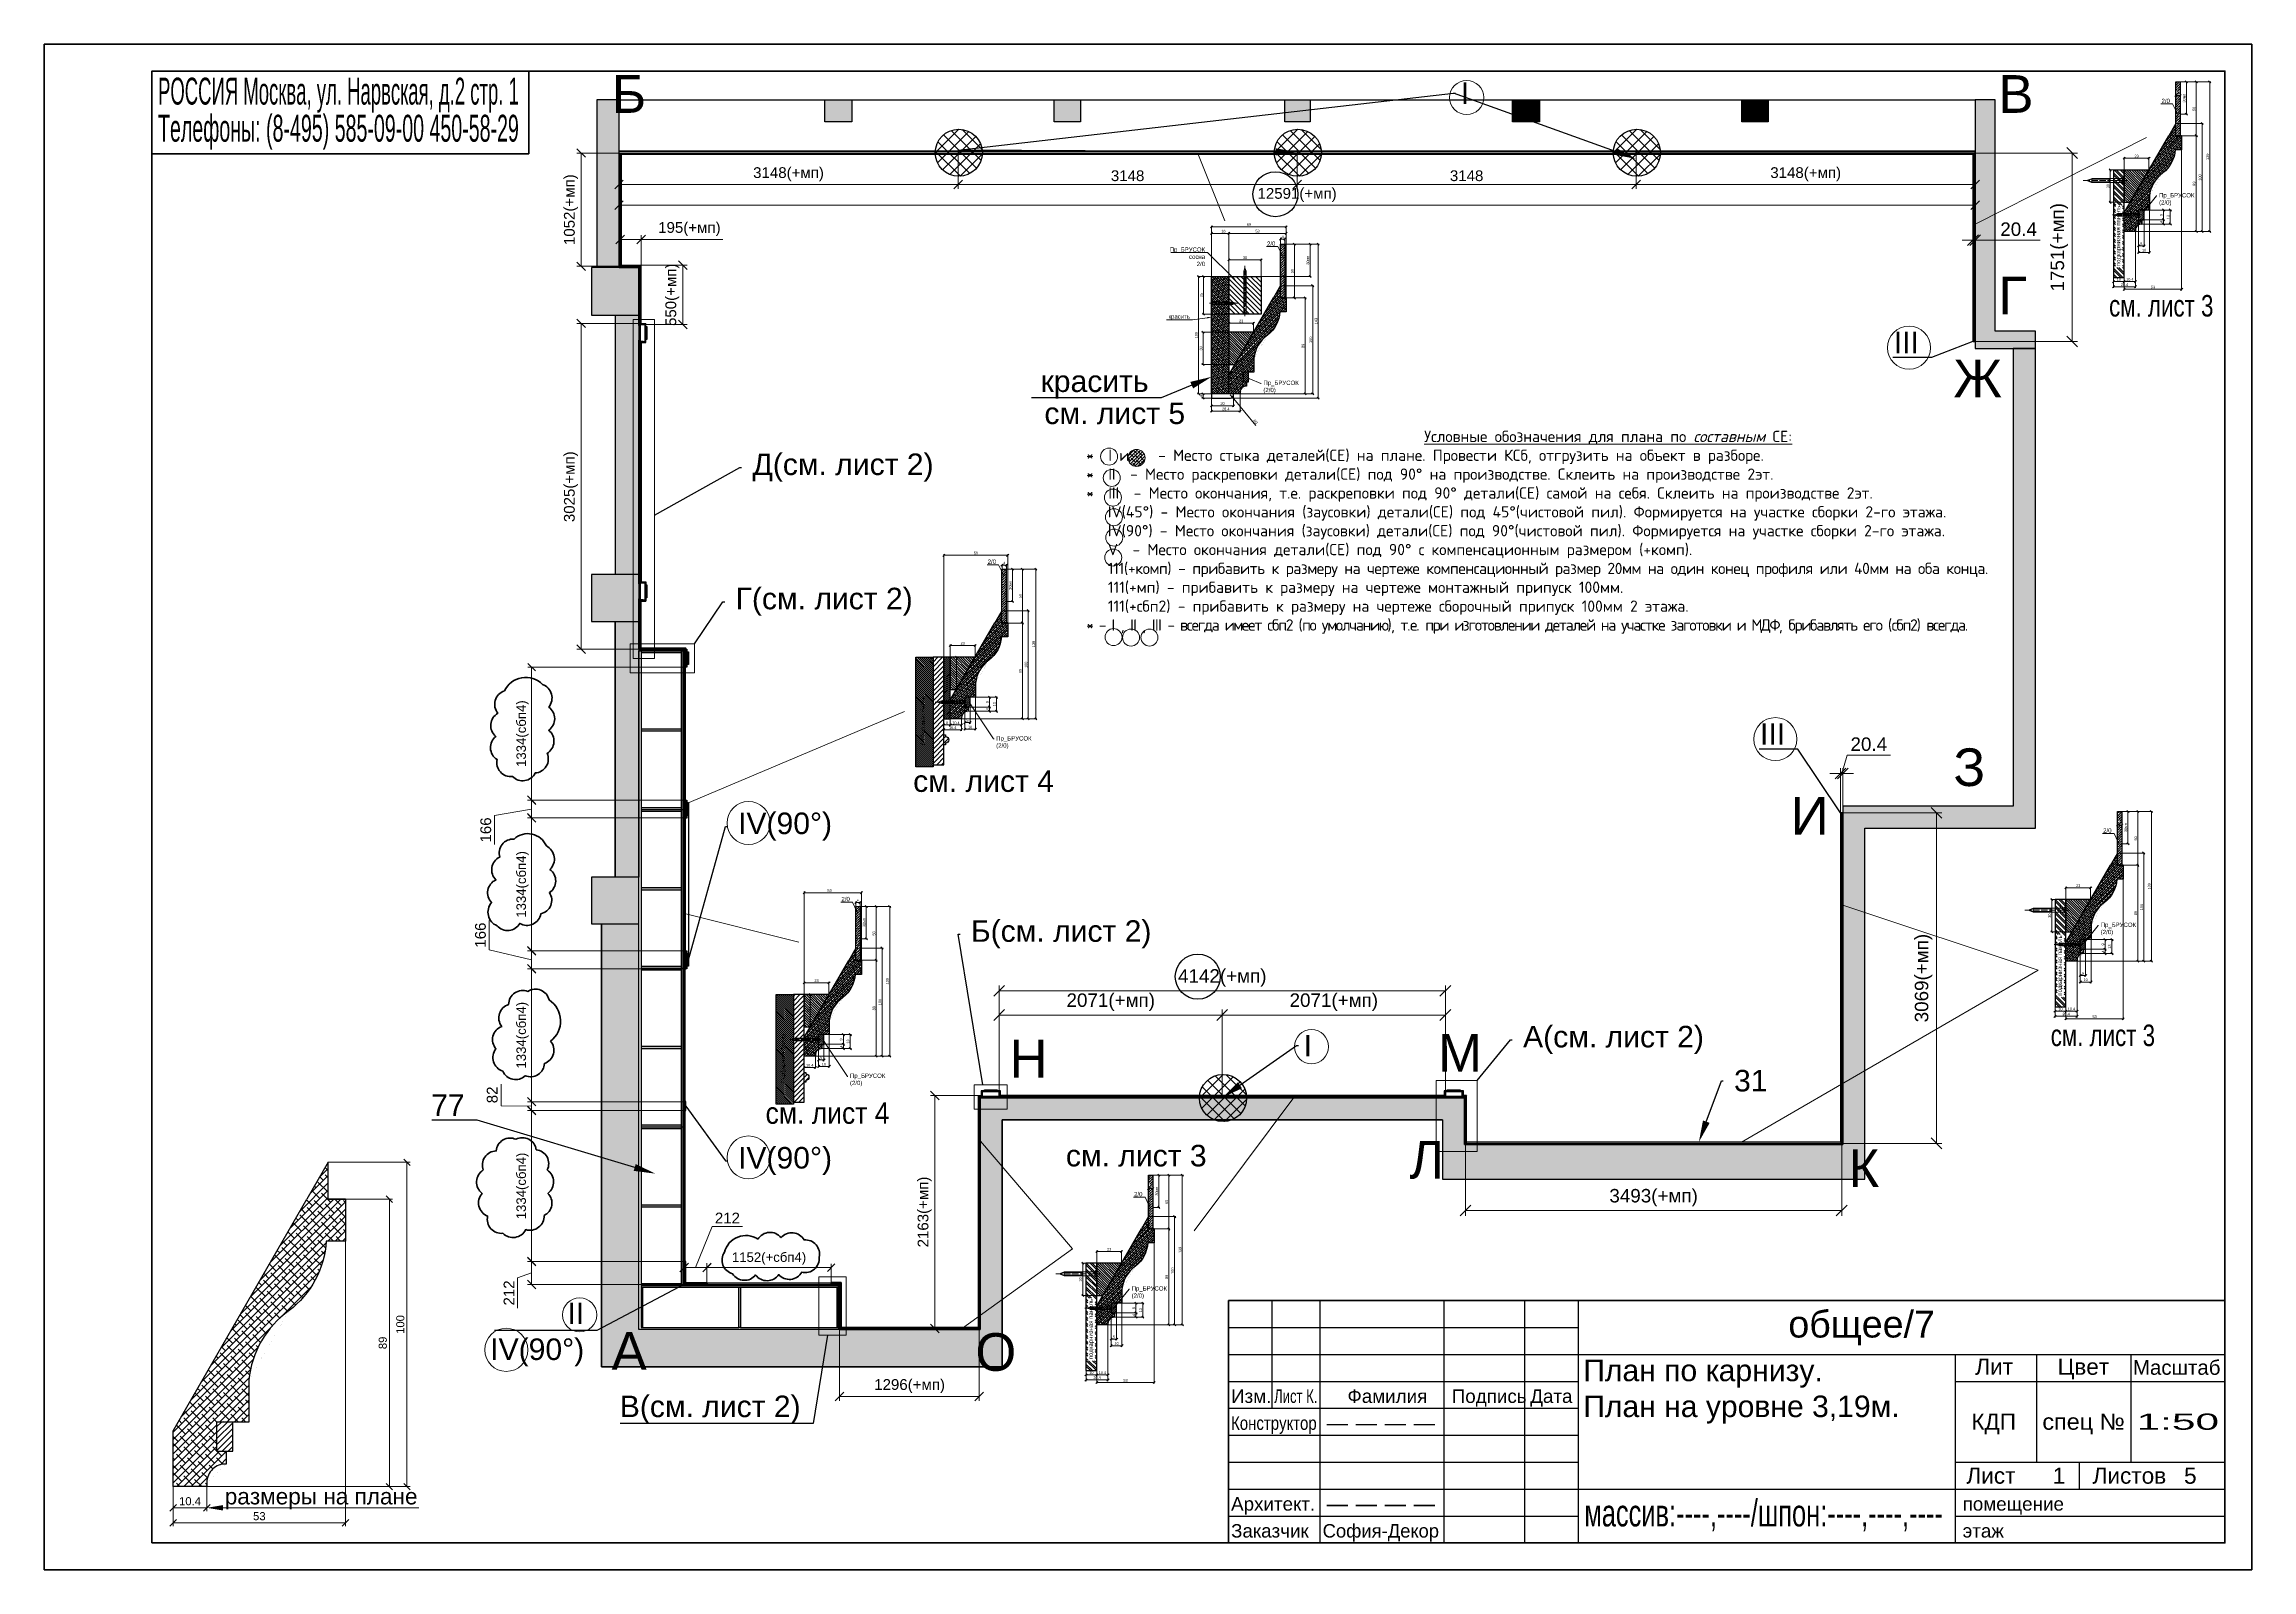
# Model space of a CAD drawing. Header units: millimetres. Extents: x 0 to 410, y 0 to 283.
import ezdxf
from ezdxf import colors
from ezdxf.entities.mleader import LeaderData, LeaderLine
from ezdxf.enums import TextEntityAlignment as Align
from ezdxf.math import Vec2, Vec3

# ---------------------------------------------------------------- set-up
doc = ezdxf.new("R2010")
doc.units = ezdxf.units.MM
doc.linetypes.add('AM_ISO02W050', pattern=[7.5, 6, -1.5])
doc.linetypes.add('AM_ISO08W050', pattern=[18, 12, -1.5, 3, -1.5])
doc.layers.get('DEFPOINTS').update_dxf_attribs({"color": 106, "lineweight": 5})
for name, color, linetype, lineweight in [('A-Sect', 73, 'Continuous', 25), ('pechatnaya_ramka', 2, 'Continuous', 30), ('КАРНИЗ МДФ', 31, 'Continuous', 30), ('КАРНИЗ Пр_N221', 3, 'Continuous', 30), ('коррекция от 2013.04.17', 5, 'Continuous', 100), ('крепеж', 3, 'Continuous', 15), ('Линии Размерные и Текст', 1, 'Continuous', 5), ('Линии Штриховки и Заливка', 1, 'Continuous', 5), ('профили', 20, 'Continuous', 30), ('размеры', 1, 'Continuous', 5), ('служебный слой ШТРИХОВКА', 4, 'Continuous', 5), ('толстая', 7, 'Continuous', 30), ('ШТАМП', 7, 'Continuous', 30)]:
    doc.layers.add(name, color=color, linetype=linetype, lineweight=lineweight)
doc.styles.get("Standard").update_dxf_attribs({"font": 'arial.ttf'})
doc.dimstyles.get("Standard").update_dxf_attribs({"dimscale": 0, "dimtxt": 2.5, "dimasz": 2, "dimexe": 1, "dimexo": 0, "dimgap": 0.75, "dimtad": 1, "dimdsep": 46, "dimtxsty": 'Standard', "dimblk": 'OBLIQUE', "dimcen": 1.5, "dimclrd": 256, "dimclre": 256, "dimclrt": 7, "dimazin": 0, "dimtfac": 1, "dimtmove": 1, "dimatfit": 3, "dimfxl": 1, "dimtolj": 1, "dimtzin": 0, "dimlwd": 5, "dimlwe": 5, "dimarcsym": 0})
doc.dimstyles.new('STANDARD 50', dxfattribs={"dimscale": 0.8, "dimtxt": 2.5, "dimasz": 2, "dimexe": 1, "dimexo": 0, "dimgap": 0.75, "dimtad": 1, "dimdec": 0, "dimlfac": 50, "dimdsep": 46, "dimtxsty": 'Standard', "dimblk": 'OBLIQUE', "dimcen": 1.5, "dimclrd": 256, "dimclre": 256, "dimclrt": 7, "dimazin": 0, "dimtfac": 1, "dimtdec": 0, "dimtmove": 1, "dimatfit": 3, "dimfxl": 1, "dimtolj": 1, "dimtzin": 0, "dimlwd": 5, "dimlwe": 5, "dimarcsym": 0})
doc.dimstyles.new('STANDARD$4', dxfattribs={"dimscale": 0, "dimtxt": 2.5, "dimasz": 2, "dimexe": 1, "dimexo": 0, "dimgap": 0.75, "dimtad": 1, "dimdsep": 46, "dimtxsty": 'Standard', "dimblk1": 'OBLIQUE', "dimsah": 1, "dimcen": 1.5, "dimse1": 1, "dimclrd": 256, "dimclre": 256, "dimclrt": 7, "dimazin": 0, "dimtfac": 1, "dimtmove": 1, "dimatfit": 3, "dimldrblk": 'DOT', "dimfxl": 1, "dimtolj": 1, "dimtzin": 0, "dimlwd": 5, "dimlwe": 5, "dimarcsym": 0})

# ---------------------------------------------------------------- blocks, each defined once
blk = doc.blocks.new('*U505')
at = {"layer": 'Линии Размерные и Текст'}
h = blk.add_hatch(color=190, dxfattribs=at)
h.dxf.hatch_style = 1
h.paths.add_polyline_path([(755, 12327), (755, 12141), (3063, 12141), (3063, 12700), (2902, 12700), (2902, 12327)])
h.paths.add_polyline_path([(3063, 12700), (3063, 12495), (7313, 12495), (7313, 10912), (10455, 10912), (10455, 7399), (10021, 7399), (10021, 2903), (12174, 2903), (12174, 1593), (12180, 1587), (12174, 1587), (12174, -265), (8409, -265), (8409, -613), (12519, -613), (12519, 3108), (10226, 3108), (10226, 7194), (10779, 7194), (10779, 11117), (7518, 11117), (7518, 12700)])
h = blk.add_hatch(color=190, dxfattribs=at)
h.dxf.hatch_style = 1
h.paths.add_polyline_path([(1249, 12141), (1249, 8993), (1233, 8993), (1233, 12141)])
h = blk.add_hatch(color=190, dxfattribs=at)
h.dxf.hatch_style = 1
h.paths.add_polyline_path([(1249, 12131), (1260, 12121), (3000, 12121), (2990, 12131)])
h = blk.add_hatch(color=190, dxfattribs=at)
h.dxf.hatch_style = 1
h.paths.add_polyline_path([(1249, 12131), (1249, 8993), (1260, 8993), (1260, 12121)])
h = blk.add_hatch(color=190, dxfattribs=at)
h.dxf.hatch_style = 1
h.paths.add_polyline_path([(2990, 12141), (2990, 12131), (3000, 12121), (3000, 12141)])
h = blk.add_hatch(color=190, dxfattribs=at)
h.dxf.hatch_style = 1
h.paths.add_polyline_path([(7376, 10912), (7376, 10892), (7386, 10902), (7386, 10912)])
h = blk.add_hatch(color=190, dxfattribs=at)
h.dxf.hatch_style = 1
h.paths.add_polyline_path([(7386, 10902), (7376, 10892), (10435, 10892), (10445, 10902)])
h = blk.add_hatch(color=190, dxfattribs=at)
h.dxf.hatch_style = 1
h.paths.add_polyline_path([(10435, 10892), (10435, 7419), (10445, 7409), (10445, 10902)])
h = blk.add_hatch(color=190, dxfattribs=at)
h.dxf.hatch_style = 1
h.paths.add_polyline_path([(755, 10220), (755, 9974), (960, 9974), (960, 10220)])
h = blk.add_hatch(color=190, dxfattribs=at)
h.dxf.hatch_style = 1
h.paths.add_polyline_path([(1233, 8993), (1233, 5845), (1249, 5845), (1249, 8993)])
h.paths.add_polyline_path([(1249, 8993), (1249, 5845), (1260, 5845), (1260, 8993)])
h = blk.add_hatch(color=190, dxfattribs=at)
h.dxf.hatch_style = 1
h.paths.add_polyline_path([(755, 8097), (755, 7846), (960, 7846), (960, 8097)])
h = blk.add_hatch(color=190, dxfattribs=at)
h.dxf.hatch_style = 1
h.paths.add_polyline_path([(9957, 7389), (9957, 7211), (9968, 7222), (9968, 7379)])
h.paths.add_polyline_path([(9948, 7360), (9948, 7240), (9957, 7240), (9957, 7360)])
h.paths.add_polyline_path([(9957, 7389), (9968, 7379), (10011, 7379), (10011, 7379), (10001, 7389)])
h.paths.add_polyline_path([(9968, 7222), (9957, 7211), (10001, 7211), (10001, 7212), (10011, 7222)])
h = blk.add_hatch(color=190, dxfattribs=at)
h.dxf.hatch_style = 1
h.paths.add_polyline_path([(10011, 7379), (10011, 7409), (10001, 7419), (10001, 7389)])
h = blk.add_hatch(color=190, dxfattribs=at)
h.dxf.hatch_style = 1
h.paths.add_polyline_path([(10001, 7419), (10011, 7409), (10445, 7409), (10435, 7419)])
h = blk.add_hatch(color=190, dxfattribs=at)
h.dxf.hatch_style = 1
h.paths.add_polyline_path([(10011, 3080), (10001, 3090), (10001, 7211), (10011, 7222)])
h = blk.add_hatch(color=190, dxfattribs=at)
h.dxf.hatch_style = 1
h.paths.add_polyline_path([(2311, -265), (2311, -705), (2756, -705), (2756, -265)])
h.paths.add_polyline_path([(755, -450), (755, -655), (2311, -655), (2311, -450)])
h.paths.add_polyline_path([(755, 1711), (755, 1461), (960, 1461), (960, 1711)])
h.paths.add_polyline_path([(755, 3834), (755, 3589), (960, 3589), (960, 3834)])
h.paths.add_polyline_path([(755, 5966), (755, 5731), (960, 5731), (960, 5966)])
h = blk.add_hatch(color=190, dxfattribs=at)
h.dxf.hatch_style = 1
h.paths.add_polyline_path([(1233, 5845), (1233, 2698), (1249, 2698), (1249, 5845)])
h.paths.add_polyline_path([(1249, 5845), (1249, 2698), (1260, 2698), (1260, 5845)])
h = blk.add_hatch(color=190, dxfattribs=at)
h.dxf.hatch_style = 1
h.paths.add_polyline_path([(9957, 3091), (9957, 2913), (9968, 2923), (9968, 3080)])
h.paths.add_polyline_path([(9948, 3062), (9948, 2942), (9957, 2942), (9957, 3062)])
h.paths.add_polyline_path([(9957, 3091), (9968, 3080), (10011, 3080), (10011, 3080), (10001, 3091)])
h.paths.add_polyline_path([(9968, 2923), (9957, 2913), (10001, 2913), (10001, 2913), (10011, 2923)])
h = blk.add_hatch(color=190, dxfattribs=at)
h.dxf.hatch_style = 1
h.paths.add_polyline_path([(10001, 2883), (10001, 2913), (10011, 2923), (10011, 2893)])
h = blk.add_hatch(color=190, dxfattribs=at)
h.dxf.hatch_style = 1
h.paths.add_polyline_path([(10011, 2893), (10011, 2893), (10001, 2883), (12154, 2883), (12164, 2893)])
h = blk.add_hatch(color=190, dxfattribs=at)
h.dxf.hatch_style = 1
h.paths.add_polyline_path([(12154, 2883), (12154, 1613), (12164, 1603), (12164, 2893)])
h = blk.add_hatch(color=190, dxfattribs=at)
h.dxf.hatch_style = 1
h.paths.add_polyline_path([(1233, 2698), (1233, -450), (1239, -450), (1239, -450), (1249, -450), (1249, 2698)])
h = blk.add_hatch(color=190, dxfattribs=at)
h.dxf.hatch_style = 1
h.paths.add_polyline_path([(1249, 2698), (1249, -440), (1249, -440), (1260, -430), (1260, 2698)])
h = blk.add_hatch(color=190, dxfattribs=at)
h.dxf.hatch_style = 1
h.paths.add_polyline_path([(11738, 1613), (11749, 1603), (12164, 1603), (12154, 1613)])
h = blk.add_hatch(color=190, dxfattribs=at)
h.dxf.hatch_style = 1
h.paths.add_polyline_path([(11738, 1613), (11738, 1601), (11738, 1601), (11738, 1519), (11749, 1519), (11749, 1603)])
h.paths.add_polyline_path([(11749, 1603), (11749, 1519), (11755, 1519), (11755, 1597)])
h = blk.add_hatch(color=190, dxfattribs=at)
h.dxf.hatch_style = 1
h.paths.add_polyline_path([(11744, 1519), (11744, 367), (11755, 367), (11755, 1519)])
h = blk.add_hatch(color=190, dxfattribs=at)
h.dxf.hatch_style = 1
h.paths.add_polyline_path([(11749, 1603), (11755, 1597), (12164, 1597), (12164, 1603)])
h = blk.add_hatch(color=190, dxfattribs=at)
h.dxf.hatch_style = 1
h.paths.add_polyline_path([(11765, 1587), (11765, 451), (11765, -245), (11781, -245), (11781, -229), (11781, 663), (11781, 679), (11781, 1571), (11781, 1587)])
h.paths.add_polyline_path([(11781, -229), (11781, -245), (12154, -245), (12154, -229)])
h = blk.add_hatch(color=190, dxfattribs=at)
h.dxf.hatch_style = 1
h.paths.add_polyline_path([(11781, 1587), (11781, 1571), (12154, 1571), (12154, 1587)])
h = blk.add_hatch(color=190, dxfattribs=at)
h.dxf.hatch_style = 1
h.paths.add_polyline_path([(11781, 679), (11781, 663), (12154, 663), (12154, 679)])
h = blk.add_hatch(color=190, dxfattribs=at)
h.dxf.hatch_style = 1
h.paths.add_polyline_path([(11738, 367), (11738, 285), (11738, 219), (11749, 215), (11749, 367)])
h.paths.add_polyline_path([(11738, 219), (11738, 171), (11749, 161), (11749, 215)])
h = blk.add_hatch(color=190, dxfattribs=at)
h.dxf.hatch_style = 1
h.paths.add_polyline_path([(11749, 367), (11749, 161), (11755, 155), (11755, 367)])
h = blk.add_hatch(color=190, dxfattribs=at)
h.dxf.hatch_style = 1
h.paths.add_polyline_path([(5880, 195), (5880, 180), (6000, 180), (6000, 195)])
h.paths.add_polyline_path([(5857, 180), (5857, 171), (6023, 171), (6023, 180)])
h.paths.add_polyline_path([(5857, 171), (5845, 171), (5856, 161), (6023, 161), (6023, 171)])
h.paths.add_polyline_path([(5856, 161), (5862, 155), (6023, 155), (6023, 161)])
h = blk.add_hatch(color=190, dxfattribs=at)
h.dxf.hatch_style = 1
h.paths.add_polyline_path([(5856, 161), (5856, -255), (5862, -255), (5862, 155)])
h.paths.add_polyline_path([(5845, 171), (5845, -245), (5856, -255), (5856, -255), (5856, 161)])
h.paths.add_polyline_path([(5872, 128), (5872, -245), (5888, -245), (5888, 128)])
h = blk.add_hatch(color=190, dxfattribs=at)
h.dxf.hatch_style = 1
h.paths.add_polyline_path([(6600, 128), (6600, -245), (6616, -245), (6616, 128)])
h.paths.add_polyline_path([(5872, 144), (5872, 128), (5888, 128), (6600, 128), (6616, 128), (7329, 128), (7345, 128), (7345, 144)])
h = blk.add_hatch(color=190, dxfattribs=at)
h.dxf.hatch_style = 1
h.paths.add_polyline_path([(6023, 165), (6023, 155), (7258, 155), (7258, 165)])
h = blk.add_hatch(color=190, dxfattribs=at)
h.dxf.hatch_style = 1
h.paths.add_polyline_path([(7281, 195), (7281, 180), (7401, 180), (7401, 195)])
h.paths.add_polyline_path([(7258, 180), (7258, 171), (7424, 171), (7424, 180)])
h.paths.add_polyline_path([(7258, 171), (7258, 161), (7424, 161), (7424, 171)])
h.paths.add_polyline_path([(7258, 161), (7258, 155), (7424, 155), (7424, 161)])
h = blk.add_hatch(color=190, dxfattribs=at)
h.dxf.hatch_style = 1
h.paths.add_polyline_path([(7329, 128), (7329, -245), (7345, -245), (7345, 128)])
h.paths.add_polyline_path([(7345, 128), (7345, -245), (7361, -245), (7361, 128)])
h.paths.add_polyline_path([(7345, 144), (7345, 128), (7361, 128), (8074, 128), (8090, 128), (8802, 128), (8818, 128), (8818, 144)])
h = blk.add_hatch(color=190, dxfattribs=at)
h.dxf.hatch_style = 1
h.paths.add_polyline_path([(7424, 165), (7424, 155), (8658, 155), (8658, 165)])
h = blk.add_hatch(color=190, dxfattribs=at)
h.dxf.hatch_style = 1
h.paths.add_polyline_path([(8074, 128), (8074, -245), (8090, -245), (8090, 128)])
h = blk.add_hatch(color=190, dxfattribs=at)
h.dxf.hatch_style = 1
h.paths.add_polyline_path([(8681, 195), (8681, 180), (8801, 180), (8801, 195)])
h.paths.add_polyline_path([(8658, 180), (8658, 171), (8824, 171), (8824, 180)])
h.paths.add_polyline_path([(8658, 171), (8658, 161), (8824, 161), (8824, 171)])
h.paths.add_polyline_path([(8658, 161), (8658, 155), (8824, 155), (8824, 161)])
h = blk.add_hatch(color=190, dxfattribs=at)
h.dxf.hatch_style = 1
h.paths.add_polyline_path([(8802, 128), (8802, -245), (8818, -245), (8818, 128)])
h.paths.add_polyline_path([(8818, 128), (8818, -245), (8834, -245), (8834, 128)])
h = blk.add_hatch(color=190, dxfattribs=at)
h.dxf.hatch_style = 1
h.paths.add_polyline_path([(8818, 144), (8818, 128), (8834, 128), (9547, 128), (9547, -245), (9563, -245), (9563, 128), (10275, 128), (10291, 128), (10291, 144)])
h = blk.add_hatch(color=190, dxfattribs=at)
h.dxf.hatch_style = 1
h.paths.add_polyline_path([(8824, 165), (8824, 155), (10058, 155), (10058, 165)])
h = blk.add_hatch(color=190, dxfattribs=at)
h.dxf.hatch_style = 1
h.paths.add_polyline_path([(9547, 128), (9547, -245), (9563, -245), (9563, 128)])
h.paths.add_polyline_path([(10275, 128), (10275, -245), (10291, -245), (10291, 128)])
h.paths.add_polyline_path([(10291, 128), (10291, -245), (10307, -245), (10307, 128)])
h = blk.add_hatch(color=190, dxfattribs=at)
h.dxf.hatch_style = 1
h.paths.add_polyline_path([(10058, 161), (10058, 155), (10140, 155), (10140, 161)])
h.paths.add_polyline_path([(10058, 171), (10058, 161), (10140, 161), (10140, 171)])
h = blk.add_hatch(color=190, dxfattribs=at)
h.dxf.hatch_style = 1
h.paths.add_polyline_path([(10140, 165), (10140, 155), (11542, 155), (11542, 165)])
h = blk.add_hatch(color=190, dxfattribs=at)
h.dxf.hatch_style = 1
h.paths.add_polyline_path([(10291, 144), (10291, 128), (10307, 128), (11020, 128), (11036, 128), (11749, 128), (11765, 128), (11765, 144)])
h.paths.add_polyline_path([(11020, 128), (11020, -245), (11036, -245), (11036, 128)])
h = blk.add_hatch(color=190, dxfattribs=at)
h.dxf.hatch_style = 1
h.paths.add_polyline_path([(11542, 171), (11542, 161), (11749, 161), (11738, 171)])
h = blk.add_hatch(color=190, dxfattribs=at)
h.dxf.hatch_style = 1
h.paths.add_polyline_path([(11542, 161), (11542, 155), (11755, 155), (11749, 161)])
h = blk.add_hatch(color=190, dxfattribs=at)
h.dxf.hatch_style = 1
h.paths.add_polyline_path([(11749, 128), (11749, -245), (11765, -245), (11765, 128)])
h = blk.add_hatch(color=190, dxfattribs=at)
h.dxf.hatch_style = 1
h.paths.add_polyline_path([(2998, -211), (2998, -255), (3009, -245), (3009, -201)])
h.paths.add_polyline_path([(2831, -201), (2841, -211), (2998, -211), (3009, -201)])
h.paths.add_polyline_path([(2860, -192), (2860, -201), (2980, -201), (2980, -192)])
h.paths.add_polyline_path([(2831, -201), (2831, -245), (2841, -255), (2841, -255), (2841, -211)])
h = blk.add_hatch(color=190, dxfattribs=at)
h.dxf.hatch_style = 1
h.paths.add_polyline_path([(5409, -245), (5398, -255), (5856, -255), (5845, -245), (5845, -245)])
h.paths.add_polyline_path([(5398, -211), (5398, -255), (5409, -245), (5409, -201)])
h.paths.add_polyline_path([(5231, -201), (5241, -211), (5398, -211), (5409, -201)])
h.paths.add_polyline_path([(5260, -192), (5260, -201), (5380, -201), (5380, -192)])
h.paths.add_polyline_path([(5231, -201), (5231, -245), (5241, -255), (5241, -255), (5241, -211)])
h = blk.add_hatch(color=190, dxfattribs=at)
h.dxf.hatch_style = 1
h.paths.add_polyline_path([(2291, -245), (2301, -255), (2841, -255), (2831, -245)])
h.paths.add_polyline_path([(2291, -245), (2291, -430), (2301, -440), (2301, -255)])
h = blk.add_hatch(color=190, dxfattribs=at)
h.dxf.hatch_style = 1
h.paths.add_polyline_path([(2756, -265), (2756, -485), (5164, -485), (5164, -265)])
h = blk.add_hatch(color=190, dxfattribs=at)
h.dxf.hatch_style = 1
h.paths.add_polyline_path([(2756, -265), (2756, -485), (5164, -485), (5164, -265)])
h = blk.add_hatch(color=190, dxfattribs=at)
h.dxf.hatch_style = 1
h.paths.add_polyline_path([(3009, -245), (2998, -255), (5241, -255), (5231, -245)])
h = blk.add_hatch(color=190, dxfattribs=at)
h.dxf.hatch_style = 1
h.paths.add_polyline_path([(5164, -265), (5164, -705), (5599, -705), (5599, -265), (5398, -265)])
h = blk.add_hatch(color=190, dxfattribs=at)
h.dxf.hatch_style = 1
h.paths.add_polyline_path([(5599, -265), (5599, -485), (7972, -485), (7972, -265)])
h = blk.add_hatch(color=190, dxfattribs=at)
h.dxf.hatch_style = 1
h.paths.add_polyline_path([(7972, -265), (7972, -705), (8407, -705), (8407, -265)])
h = blk.add_hatch(color=190, dxfattribs=at)
h.dxf.hatch_style = 1
h.paths.add_polyline_path([(1260, -430), (1249, -440), (2301, -440), (2291, -430)])
blk.add_line((12174, 2893), (12174, 2893), dxfattribs=at)
at = {"layer": 'толстая'}
for p, q in [((755, -450), (755, 12141)), ((755, 12141), (1239, 12141)), ((1233, -450), (1233, 12141)), ((1239, 12141), (2980, 12141)), ((1239, 12141), (2980, 12141)), ((1239, 12141), (2980, 12141)), ((2980, 12141), (1239, 12141)), ((1249, -450), (1249, 12141)), ((2990, 12131), (1249, 12131)), ((1260, 12121), (1249, 12131)), ((1249, 12131), (1260, 12121)), ((3000, 12121), (1260, 12121)), ((3000, 12121), (1260, 12121)), ((1260, 12121), (1260, -430)), ((3000, 12141), (2980, 12141)), ((2980, 12141), (2980, 12141)), ((2980, 12141), (2980, 12141)), ((2980, 12141), (2980, 12141)), ((2990, 12131), (2990, 12141)), ((2990, 12131), (3000, 12121)), ((2990, 12131), (3000, 12121)), ((2990, 12131), (3000, 12121)), ((3000, 12121), (3000, 12141)), ((7396, 10912), (7376, 10912)), ((7376, 10912), (7376, 10892)), ((7376, 10892), (10435, 10892)), ((7386, 10902), (7386, 10912)), ((7386, 10902), (10445, 10902)), ((10455, 10912), (7396, 10912)), ((7396, 10912), (7396, 10912)), ((10435, 10892), (10435, 7419)), ((10445, 7409), (10445, 10902)), ((10455, 7399), (10455, 10912)), ((1233, 8993), (1260, 8993)), ((10001, 7389), (9957, 7389)), ((9957, 7389), (9957, 7211)), ((9957, 7389), (9968, 7379)), ((10011, 7379), (9968, 7379)), ((9968, 7379), (9968, 7222)), ((10021, 7399), (10001, 7419)), ((10435, 7419), (10001, 7419)), ((10001, 7419), (10001, 7389)), ((10001, 7389), (10001, 7389)), ((10445, 7409), (10011, 7409)), ((10011, 7409), (10011, 2893)), ((10021, 2903), (10021, 7399)), ((10021, 7399), (10455, 7399)), ((9957, 7211), (9968, 7222)), ((9957, 7211), (10001, 7211)), ((9968, 7222), (10011, 7222)), ((10001, 7211), (10001, 7212)), ((10001, 7212), (10001, 3090)), ((1233, 5845), (1260, 5845)), ((10021, 5151), (10011, 5151)), ((10001, 3091), (9957, 3091)), ((9957, 3091), (9957, 2913)), ((9957, 3091), (9968, 3080)), ((10011, 3080), (9968, 3080)), ((9968, 3080), (9968, 2923)), ((10001, 3090), (10001, 3091)), ((9957, 2913), (9968, 2923)), ((9957, 2913), (10001, 2913)), ((9968, 2923), (10011, 2923)), ((10001, 2913), (10001, 2913)), ((10021, 2903), (10001, 2883)), ((10001, 2883), (12154, 2883)), ((10011, 2893), (12164, 2893)), ((12174, 2903), (10021, 2903)), ((12154, 2883), (12174, 2903)), ((12154, 2883), (12154, 1613)), ((12164, 2893), (12164, 1597)), ((12174, 1593), (12174, 2903)), ((1233, 2698), (1260, 2698)), ((11765, 1587), (11738, 1613)), ((11738, 1613), (12154, 1613)), ((11738, 1613), (11738, 1519)), ((11759, 1593), (11738, 1613)), ((11738, 1519), (11755, 1519)), ((11744, 1519), (11744, 367)), ((11755, 1519), (11744, 1519)), ((11749, 1519), (11749, 1603)), ((12164, 1603), (11749, 1603)), ((12174, 1597), (11755, 1597)), ((11755, 155), (11755, 1597)), ((11765, 451), (11765, 1587)), ((11765, 1587), (11765, 1587)), ((11765, 1587), (11765, 1435)), ((11765, 1435), (11765, 451)), ((11765, 451), (11765, 1435)), ((12154, 1613), (12164, 1603)), ((12154, 1613), (12164, 1603)), ((12174, 1603), (12174, 1603)), ((12174, 1593), (12174, 1593)), ((11765, 451), (11765, 451)), ((11765, 451), (11765, 451)), ((11765, 451), (11765, 451)), ((11738, 367), (11755, 367)), ((11744, 367), (11755, 367)), ((11749, 367), (11749, 161)), ((5845, -245), (5845, 171)), ((5845, 171), (5866, 151)), ((6023, 171), (5845, 171)), ((5856, 161), (6023, 161)), ((5856, 161), (5856, -255)), ((5862, 155), (11755, 155)), ((5862, 155), (5862, -265)), ((5872, 145), (5866, 151)), ((5866, 151), (5866, 151)), ((6023, 145), (5872, 145)), ((5872, 145), (5872, 144)), ((5872, 144), (7345, 144)), ((6023, 155), (6023, 171)), ((6023, 155), (6023, 165)), ((6023, 165), (7258, 165)), ((7258, 145), (6023, 145)), ((6023, 145), (7258, 145)), ((7258, 171), (7258, 155)), ((7424, 171), (7258, 171)), ((7258, 161), (7424, 161)), ((7345, 144), (7345, 155)), ((7345, 144), (8818, 144)), ((7424, 155), (7424, 171)), ((7424, 165), (8658, 165)), ((8658, 145), (7424, 145)), ((8658, 171), (8658, 155)), ((8824, 171), (8658, 171)), ((8658, 165), (8658, 155)), ((8658, 161), (8824, 161)), ((8658, 155), (8824, 155)), ((8745, 144), (8745, 155)), ((8818, 144), (10291, 144)), ((8824, 155), (8824, 171)), ((8824, 165), (8824, 155)), ((10058, 165), (8824, 165)), ((8824, 145), (10058, 145)), ((10058, 171), (10058, 155)), ((10140, 171), (10058, 171)), ((10058, 161), (10140, 161)), ((10140, 155), (10140, 171)), ((11542, 165), (10140, 165)), ((10291, 144), (11765, 144)), ((11542, 171), (11542, 155)), ((11738, 171), (11542, 171)), ((11749, 161), (11542, 161)), ((11765, 145), (11738, 171)), ((11749, 128), (11765, 128)), ((3009, -201), (2831, -201)), ((3009, -201), (2998, -211)), ((5231, -245), (5231, -201)), ((5231, -201), (5409, -201)), ((5409, -201), (5398, -211)), ((2301, -255), (5862, -255)), ((2301, -255), (2301, -440)), ((2311, -265), (2851, -265)), ((2851, -265), (2311, -265)), ((2311, -265), (2311, -265)), ((2311, -265), (2311, -450)), ((2841, -211), (2998, -211)), ((2851, -265), (2851, -265)), ((2998, -226), (2998, -255)), ((5241, -255), (5231, -245)), ((5241, -211), (5398, -211)), ((5388, -265), (5388, -265)), ((5388, -265), (5388, -265)), ((5388, -265), (5398, -265)), ((5398, -226), (5398, -255)), ((5409, -245), (5398, -255)), ((5398, -265), (5398, -265)), ((5398, -265), (5866, -265)), ((5845, -245), (5409, -245)), ((5856, -255), (5845, -245)), ((5856, -255), (5845, -245)), ((2311, -450), (755, -450)), ((1239, -450), (1239, -450)), ((1260, -430), (1249, -440)), ((2301, -440), (1249, -440)), ((2311, -450), (2311, -450))]:
    blk.add_line(p, q, dxfattribs=at)
for points in [[(10226, 3108), (10226, 4736), (10226, 7194), (10779, 7194), (10779, 11117), (7518, 11117), (7518, 12700), (2902, 12700), (2902, 12327), (755, 12327), (755, 12141)], [(3000, 12141), (3063, 12141), (3063, 12495), (7313, 12495), (7313, 10912), (7376, 10912)], [(1233, -450), (1233, 12141)], [(1260, -430), (1260, 12121)], [(2980, 12141), (2980, 12141)], [(2980, 12141), (2980, 12141), (2980, 12141), (2980, 12141), (2980, 12141), (2981, 12141), (3000, 12141), (3000, 12121)], [(2980, 12141), (2980, 12141), (2980, 12141)], [(7376, 10892), (7386, 10902)], [(7396, 10912), (7397, 10912)], [(7396, 10912), (7396, 10912)], [(10435, 10892), (10455, 10912)], [(10455, 10912), (10455, 10912)], [(10011, 7379), (10001, 7389), (10001, 7419), (10021, 7399), (10021, 7369), (10021, 7369)], [(10226, 7194), (10226, 4286), (10226, 3108), (12519, 3108), (12519, -613), (8407, -613)], [(9948, 7360), (9948, 7360)], [(9957, 7240), (9948, 7240), (9948, 7360), (9957, 7360)], [(9948, 7240), (9948, 7240)], [(10001, 7212), (10011, 7222)], [(10011, 3080), (10001, 3090), (10001, 7211), (10011, 7222)], [(10011, 7222), (10011, 7222), (10011, 3080)], [(10021, 7369), (10021, 7369)], [(10021, 7369), (10021, 7369)], [(10226, 4286), (10226, 4736)], [(10011, 3080), (10001, 3090)], [(9948, 3062), (9948, 3062)], [(9957, 2942), (9948, 2942), (9948, 3062), (9957, 3062)], [(9948, 2942), (9948, 2942)], [(10001, 2913), (10011, 2923)], [(10021, 2903), (10021, 2903)], [(11738, 1613), (12154, 1613)], [(11765, 1446), (11765, 1446)], [(11765, 1435), (11765, 1435)], [(11781, 1571), (12154, 1571), (12154, 1587), (12154, 1587), (11781, 1587)], [(12154, 679), (12154, 1571)], [(12174, 1593), (12174, 1593)], [(11781, 679), (12154, 679), (12154, 663), (11781, 663)], [(12154, -229), (12154, 663)], [(11765, -245), (11765, 451)], [(11738, 171), (11738, 367)], [(5857, 180), (5857, 180)], [(5857, 171), (5857, 180), (6023, 180), (6023, 171)], [(5872, 128), (5872, 144), (5872, 144), (5872, -245), (5872, -245), (5872, 128), (5888, 128)], [(5880, 195), (5880, 195)], [(5880, 180), (5880, 195), (6000, 195), (6000, 180)], [(6000, 195), (6000, 195)], [(6013, 144), (6013, 145)], [(6023, 180), (6023, 180)], [(6023, 145), (7258, 145), (7424, 145)], [(6600, 128), (6616, 128)], [(7258, 171), (7258, 180), (7424, 180), (7424, 171)], [(7258, 180), (7258, 180)], [(7281, 180), (7281, 195), (7401, 195), (7401, 180)], [(7281, 195), (7281, 195)], [(7329, 128), (7345, 128), (7361, 128)], [(7345, -245), (7345, 128), (7345, 144)], [(7401, 195), (7401, 195)], [(7424, 180), (7424, 180)], [(8658, 145), (7424, 145), (7424, 145), (8658, 145)], [(8074, 128), (8090, 128)], [(8658, 171), (8658, 180), (8824, 180), (8824, 171)], [(8658, 180), (8658, 180)], [(8681, 180), (8681, 195), (8801, 195), (8801, 180)], [(8681, 195), (8681, 195)], [(8801, 195), (8801, 195)], [(8802, 128), (8818, 128), (8834, 128)], [(8818, -245), (8818, 128), (8818, 144)], [(8824, 180), (8824, 180)], [(8824, 145), (10058, 145)], [(9547, 128), (9563, 128)], [(10058, 145), (10058, 145), (10140, 145), (11542, 145)], [(10275, 128), (10291, 128), (10307, 128)], [(10291, -245), (10291, 128), (10291, 144)], [(11020, 128), (11036, 128)], [(11542, 145), (11542, 145), (11765, 145)], [(2841, -255), (2831, -245), (2831, -201)], [(2841, -211), (2831, -201)], [(2860, -192), (2860, -192)], [(2860, -201), (2860, -192), (2980, -192), (2980, -201)], [(2980, -192), (2980, -192)], [(2998, -255), (3009, -245), (3009, -201)], [(5241, -211), (5231, -201)], [(5260, -192), (5260, -192)], [(5260, -201), (5260, -192), (5380, -192), (5380, -201)], [(5380, -192), (5380, -192)], [(5398, -255), (5409, -245), (5409, -201)], [(2841, -255), (2831, -245), (2291, -245), (2311, -265), (2851, -265)], [(2291, -430), (2291, -245)], [(2311, -265), (2311, -705), (2756, -705), (2756, -265), (5164, -265), (5398, -265)], [(2311, -450), (2311, -265)], [(2841, -255), (2841, -211)], [(2851, -265), (2851, -265)], [(2851, -265), (2851, -265)], [(2851, -265), (2851, -265)], [(2988, -265), (2988, -265)], [(2988, -265), (2988, -265)], [(2988, -265), (2988, -265)], [(5251, -265), (2988, -265)], [(2998, -255), (2998, -211)], [(2998, -255), (3009, -245), (5231, -245), (5241, -255)], [(2999, -254), (2999, -254)], [(3003, -250), (3003, -250)], [(3003, -251), (3003, -251)], [(5164, -265), (5164, -705), (5599, -705), (5599, -265)], [(5241, -255), (5241, -211)], [(5251, -265), (5251, -265)], [(5251, -265), (5251, -265)], [(5388, -265), (5388, -265), (5388, -265)], [(5398, -255), (5398, -211)], [(5888, -245), (6600, -245)], [(6616, -245), (7329, -245)], [(7361, -245), (8074, -245)], [(7972, -265), (7972, -705), (8407, -705), (8407, -265)], [(8090, -245), (8802, -245)], [(8834, -245), (9547, -245)], [(9563, -245), (10275, -245)], [(10307, -245), (11020, -245)], [(11036, -245), (11749, -245)], [(11781, -245), (11781, -229)], [(755, -450), (755, -655), (2311, -655)], [(1249, -440), (1260, -430), (2291, -430), (2311, -450), (1239, -450), (1239, -450)], [(2756, -485), (5164, -485)], [(5599, -485), (7972, -485)]]:
    blk.add_lwpolyline(points, dxfattribs=at)
for points in [[(755, 12141), (3063, 12141), (3063, 12700), (2902, 12700), (2902, 12327), (755, 12327)], [(3063, 12495), (7313, 12495), (7313, 10912), (10455, 10912), (10455, 7399), (10021, 7399), (10021, 2903), (12174, 2903), (12174, -265), (8409, -265), (8409, -613), (12519, -613), (12519, 3108), (10226, 3108), (10226, 7194), (10779, 7194), (10779, 11117), (7518, 11117), (7518, 12700), (3063, 12700)], [(1233, 12141), (1233, -450), (755, -450), (755, 12141)], [(1249, 12141), (1249, 8993), (1233, 8993), (1233, 12141)], [(12174, 2903), (10021, 2903), (10021, 7399), (10455, 7399), (10455, 10912), (7396, 10912), (7396, 10912), (7397, 10912), (10455, 10912), (10455, 7399), (10021, 7399), (10021, 2903), (12174, 2903), (12174, 1593), (12174, 1593)], [(10455, 10912), (10435, 10892), (10435, 7419), (10455, 7399)], [(960, 10220), (960, 9974), (755, 9974), (755, 10220)], [(960, 8097), (960, 7846), (755, 7846), (755, 8097)], [(10001, 7389), (10011, 7379), (10011, 7379)], [(10011, 7409), (10021, 7399), (10021, 2903), (10011, 2893)], [(960, 5966), (960, 5731), (755, 5731), (755, 5966)], [(960, 3834), (960, 3589), (755, 3589), (755, 3834)], [(10001, 3090), (10011, 3080), (10011, 3080)], [(10001, 2883), (10001, 2913), (10011, 2923), (10011, 2893)], [(960, 1711), (960, 1461), (755, 1461), (755, 1711)], [(5872, -265), (5872, -245), (5888, -245), (5888, 128), (6600, 128), (6600, -245), (6616, -245), (6616, 128), (7329, 128), (7329, -245), (7345, -245), (7361, -245), (7361, 128), (8074, 128), (8074, -245), (8090, -245), (8090, 128), (8802, 128), (8802, -245), (8818, -245), (8834, -245), (8834, 128), (9547, 128), (9547, -245), (9563, -245), (9563, 128), (10275, 128), (10275, -245), (10291, -245), (10307, -245), (10307, 128), (11020, 128), (11020, -245), (11036, -245), (11036, 128), (11749, 128), (11749, -245), (11765, -245), (11781, -245), (12154, -245), (12154, -229), (11781, -229), (11781, 663), (11781, 679), (11781, 1571), (11781, 1587), (11765, 1587), (11765, 1587), (12154, 1587), (12174, 1587), (12174, -265), (8407, -265), (7972, -265)], [(2851, -265), (2851, -265)], [(5251, -265), (5251, -265), (2988, -265), (2988, -265)], [(5856, -265), (5856, -265), (5388, -265), (5388, -265)], [(7972, -265), (7972, -485), (5599, -485), (5599, -265)]]:
    blk.add_lwpolyline(points, close=True, dxfattribs=at)
blk = doc.blocks.new('_OBLIQUE')
at = {"color": 0, "linetype": 'ByBlock'}
blk.add_line((-0.5, -0.5), (0.5, 0.5), dxfattribs=at)
blk = doc.blocks.new('*D589')
at = {"layer": 'DEFPOINTS', "color": 0, "transparency": 16777216}
for p in [(147.68, 44.83), (173.6, 44.83), (173.6, 32.21)]:
    blk.add_point(p, dxfattribs=at)
at = {"layer": 'Линии Размерные и Текст', "lineweight": 5, "transparency": 16777216}
for p, q in [((147.68, 44.83), (147.68, 31.41)), ((173.6, 44.83), (173.6, 31.41)), ((147.68, 32.21), (173.6, 32.21))]:
    blk.add_line(p, q, dxfattribs=at)
at = {"layer": 'Линии Размерные и Текст', "lineweight": 5, "transparency": 16777216, "xscale": 1.6, "yscale": 1.6, "zscale": 1.6, "rotation": 180}
blk.add_blockref('_OBLIQUE', (147.68, 32.21), dxfattribs=at)
at = {"layer": 'Линии Размерные и Текст', "lineweight": 5, "transparency": 16777216, "xscale": 1.6, "yscale": 1.6, "zscale": 1.6}
blk.add_blockref('_OBLIQUE', (173.6, 32.21), dxfattribs=at)
at = {"layer": 'Линии Размерные и Текст', "color": 7, "transparency": 16777216, "insert": (160.7, 34.12), "char_height": 2, "attachment_point": 5}
blk.add_mtext('\\A1;1296(+мп)', dxfattribs=at)
blk = doc.blocks.new('*D590')
at = {"layer": 'DEFPOINTS', "color": 0, "transparency": 16777216}
for p in [(123.08, 56.13), (123.08, 53.35), (146.13, 53.23)]:
    blk.add_point(p, dxfattribs=at)
at = {"layer": 'Линии Размерные и Текст', "lineweight": 5, "transparency": 16777216}
for p, q in [((123.08, 53.35), (123.08, 56.83)), ((146.13, 56.13), (123.08, 56.13)), ((146.13, 53.23), (146.13, 56.83))]:
    blk.add_line(p, q, dxfattribs=at)
at = {"layer": 'Линии Размерные и Текст', "lineweight": 5, "transparency": 16777216, "xscale": 1.4, "yscale": 1.4, "zscale": 1.4, "rotation": 180}
blk.add_blockref('_OBLIQUE', (123.08, 56.13), dxfattribs=at)
at = {"layer": 'Линии Размерные и Текст', "lineweight": 5, "transparency": 16777216, "xscale": 1.4, "yscale": 1.4, "zscale": 1.4}
blk.add_blockref('_OBLIQUE', (146.13, 56.13), dxfattribs=at)
at = {"layer": 'Линии Размерные и Текст', "color": 7, "transparency": 16777216, "insert": (134.6, 57.81), "char_height": 1.75, "attachment_point": 5}
blk.add_mtext('\\A1;1152(+сбп4)', dxfattribs=at)
blk = doc.blocks.new('*D591')
at = {"layer": 'DEFPOINTS', "color": 0, "transparency": 16777216}
for p in [(118.83, 56.13), (123.08, 53.35), (118.83, 53.02)]:
    blk.add_point(p, dxfattribs=at)
at = {"layer": 'Линии Размерные и Текст', "lineweight": 5, "transparency": 16777216}
for p, q in [((120.96, 56.13), (124.05, 63.74)), ((124.05, 63.74), (129.68, 63.74)), ((118.83, 53.02), (118.83, 56.93)), ((123.08, 56.13), (118.83, 56.13)), ((123.08, 53.35), (123.08, 56.93))]:
    blk.add_line(p, q, dxfattribs=at)
at = {"layer": 'Линии Размерные и Текст', "lineweight": 5, "transparency": 16777216, "xscale": 1.6, "yscale": 1.6, "zscale": 1.6, "rotation": 180}
blk.add_blockref('_OBLIQUE', (118.83, 56.13), dxfattribs=at)
at = {"layer": 'Линии Размерные и Текст', "lineweight": 5, "transparency": 16777216, "xscale": 1.6, "yscale": 1.6, "zscale": 1.6}
blk.add_blockref('_OBLIQUE', (123.08, 56.13), dxfattribs=at)
at = {"layer": 'Линии Размерные и Текст', "color": 7, "transparency": 16777216, "insert": (126.87, 65.34), "char_height": 2, "attachment_point": 5}
blk.add_mtext('\\A1;212', dxfattribs=at)
blk = doc.blocks.new('*D592')
at = {"layer": 'DEFPOINTS', "color": 0, "transparency": 16777216}
for p in [(118.83, 57.27), (90.52, 53.02), (118.83, 53.02)]:
    blk.add_point(p, dxfattribs=at)
at = {"layer": 'Линии Размерные и Текст', "lineweight": 5, "transparency": 16777216}
for p, q in [((90.52, 55.14), (87.91, 54.24)), ((87.91, 54.24), (87.91, 48.61)), ((118.83, 57.27), (89.72, 57.27)), ((90.52, 57.27), (90.52, 53.02)), ((118.83, 53.02), (89.72, 53.02))]:
    blk.add_line(p, q, dxfattribs=at)
at = {"layer": 'Линии Размерные и Текст', "lineweight": 5, "transparency": 16777216, "xscale": 1.6, "yscale": 1.6, "zscale": 1.6}
for p, rotation in [((90.52, 57.27), 90), ((90.52, 53.02), 270)]:
    blk.add_blockref('_OBLIQUE', p, dxfattribs=dict(at, rotation=rotation))
at = {"layer": 'Линии Размерные и Текст', "color": 7, "transparency": 16777216, "insert": (86.31, 51.42), "char_height": 2, "attachment_point": 5, "rotation": 90}
blk.add_mtext('\\A1;212', dxfattribs=at)
blk = doc.blocks.new('*D593')
at = {"layer": 'DEFPOINTS', "color": 0, "transparency": 16777216}
for p in [(90.52, 85.31), (118.83, 85.31), (118.83, 57.27)]:
    blk.add_point(p, dxfattribs=at)
at = {"layer": 'Линии Размерные и Текст', "lineweight": 5, "transparency": 16777216}
for p, q in [((118.83, 85.31), (89.82, 85.31)), ((90.52, 57.27), (90.52, 85.31)), ((118.83, 57.27), (89.82, 57.27))]:
    blk.add_line(p, q, dxfattribs=at)
at = {"layer": 'Линии Размерные и Текст', "lineweight": 5, "transparency": 16777216, "xscale": 1.4, "yscale": 1.4, "zscale": 1.4}
for p, rotation in [((90.52, 85.31), 90), ((90.52, 57.27), 270)]:
    blk.add_blockref('_OBLIQUE', p, dxfattribs=dict(at, rotation=rotation))
at = {"layer": 'Линии Размерные и Текст', "color": 7, "transparency": 16777216, "insert": (88.84, 71.29), "char_height": 1.75, "attachment_point": 5, "rotation": 90}
blk.add_mtext('\\A1;1334(сбп4)', dxfattribs=at)
blk = doc.blocks.new('*D594')
at = {"layer": 'DEFPOINTS', "color": 0, "transparency": 16777216}
for p in [(90.52, 86.95), (118.83, 86.95), (118.83, 85.31)]:
    blk.add_point(p, dxfattribs=at)
at = {"layer": 'Линии Размерные и Текст', "lineweight": 5, "transparency": 16777216}
for p, q in [((84.83, 86.19), (84.83, 90.23)), ((90.52, 86.13), (84.83, 86.19)), ((118.83, 86.95), (89.72, 86.95)), ((90.52, 85.31), (90.52, 86.95)), ((118.83, 85.31), (89.72, 85.31))]:
    blk.add_line(p, q, dxfattribs=at)
at = {"layer": 'Линии Размерные и Текст', "lineweight": 5, "transparency": 16777216, "xscale": 1.6, "yscale": 1.6, "zscale": 1.6}
for p, rotation in [((90.52, 86.95), 90), ((90.52, 85.31), 270)]:
    blk.add_blockref('_OBLIQUE', p, dxfattribs=dict(at, rotation=rotation))
at = {"layer": 'Линии Размерные и Текст', "color": 7, "transparency": 16777216, "insert": (83.21, 88.21), "char_height": 2, "attachment_point": 5, "rotation": 90}
blk.add_mtext('\\A1;82', dxfattribs=at)
blk = doc.blocks.new('*D595')
at = {"layer": 'DEFPOINTS', "color": 0, "transparency": 16777216}
for p in [(90.52, 111.64), (118.75, 111.64), (118.83, 86.95)]:
    blk.add_point(p, dxfattribs=at)
at = {"layer": 'Линии Размерные и Текст', "lineweight": 5, "transparency": 16777216}
for p, q in [((118.75, 111.64), (89.82, 111.64)), ((90.52, 86.95), (90.52, 111.64)), ((118.83, 86.95), (89.82, 86.95))]:
    blk.add_line(p, q, dxfattribs=at)
at = {"layer": 'Линии Размерные и Текст', "lineweight": 5, "transparency": 16777216, "xscale": 1.4, "yscale": 1.4, "zscale": 1.4}
for p, rotation in [((90.52, 111.64), 90), ((90.52, 86.95), 270)]:
    blk.add_blockref('_OBLIQUE', p, dxfattribs=dict(at, rotation=rotation))
at = {"layer": 'Линии Размерные и Текст', "color": 7, "transparency": 16777216, "insert": (88.84, 99.29), "char_height": 1.75, "attachment_point": 5, "rotation": 90}
blk.add_mtext('\\A1;1334(сбп4)', dxfattribs=at)
blk = doc.blocks.new('*D596')
at = {"layer": 'DEFPOINTS', "color": 0, "transparency": 16777216}
for p in [(90.52, 114.96), (118.75, 114.96), (118.75, 111.64)]:
    blk.add_point(p, dxfattribs=at)
at = {"layer": 'Линии Размерные и Текст', "lineweight": 5, "transparency": 16777216}
for p, q in [((82.64, 115.16), (82.64, 120.59)), ((90.52, 113.3), (82.64, 115.16)), ((118.75, 114.96), (89.72, 114.96)), ((90.52, 111.64), (90.52, 114.96)), ((118.75, 111.64), (89.72, 111.64))]:
    blk.add_line(p, q, dxfattribs=at)
at = {"layer": 'Линии Размерные и Текст', "lineweight": 5, "transparency": 16777216, "xscale": 1.6, "yscale": 1.6, "zscale": 1.6}
for p, rotation in [((90.52, 114.96), 90), ((90.52, 111.64), 270)]:
    blk.add_blockref('_OBLIQUE', p, dxfattribs=dict(at, rotation=rotation))
at = {"layer": 'Линии Размерные и Текст', "color": 7, "transparency": 16777216, "insert": (81.02, 117.88), "char_height": 2, "attachment_point": 5, "rotation": 90}
blk.add_mtext('\\A1;166', dxfattribs=at)
blk = doc.blocks.new('*D597')
at = {"layer": 'DEFPOINTS', "color": 0, "transparency": 16777216}
for p in [(90.52, 139.64), (118.75, 139.64), (118.75, 114.96)]:
    blk.add_point(p, dxfattribs=at)
at = {"layer": 'Линии Размерные и Текст', "lineweight": 5, "transparency": 16777216}
for p, q in [((118.75, 139.64), (89.82, 139.64)), ((90.52, 114.96), (90.52, 139.64)), ((118.75, 114.96), (89.82, 114.96))]:
    blk.add_line(p, q, dxfattribs=at)
at = {"layer": 'Линии Размерные и Текст', "lineweight": 5, "transparency": 16777216, "xscale": 1.4, "yscale": 1.4, "zscale": 1.4}
for p, rotation in [((90.52, 139.64), 90), ((90.52, 114.96), 270)]:
    blk.add_blockref('_OBLIQUE', p, dxfattribs=dict(at, rotation=rotation))
at = {"layer": 'Линии Размерные и Текст', "color": 7, "transparency": 16777216, "insert": (88.84, 127.3), "char_height": 1.75, "attachment_point": 5, "rotation": 90}
blk.add_mtext('\\A1;1334(сбп4)', dxfattribs=at)
blk = doc.blocks.new('*D598')
at = {"layer": 'DEFPOINTS', "color": 0, "transparency": 16777216}
for p in [(90.52, 142.96), (118.75, 142.96), (118.75, 139.64)]:
    blk.add_point(p, dxfattribs=at)
at = {"layer": 'Линии Размерные и Текст', "lineweight": 5, "transparency": 16777216}
for p, q in [((90.52, 141.3), (83.63, 140.12)), ((83.63, 140.12), (83.63, 134.69)), ((118.75, 142.96), (89.72, 142.96)), ((118.75, 139.64), (89.72, 139.64)), ((90.52, 139.64), (90.52, 142.96))]:
    blk.add_line(p, q, dxfattribs=at)
at = {"layer": 'Линии Размерные и Текст', "lineweight": 5, "transparency": 16777216, "xscale": 1.6, "yscale": 1.6, "zscale": 1.6}
for p, rotation in [((90.52, 142.96), 90), ((90.52, 139.64), 270)]:
    blk.add_blockref('_OBLIQUE', p, dxfattribs=dict(at, rotation=rotation))
at = {"layer": 'Линии Размерные и Текст', "color": 7, "transparency": 16777216, "insert": (82.01, 137.41), "char_height": 2, "attachment_point": 5, "rotation": 90}
blk.add_mtext('\\A1;166', dxfattribs=at)
blk = doc.blocks.new('*D599')
at = {"layer": 'DEFPOINTS', "color": 0, "transparency": 16777216}
for p in [(90.52, 167.64), (118.75, 167.64), (118.75, 142.96)]:
    blk.add_point(p, dxfattribs=at)
at = {"layer": 'Линии Размерные и Текст', "lineweight": 5, "transparency": 16777216}
for p, q in [((118.75, 167.64), (89.82, 167.64)), ((90.52, 142.96), (90.52, 167.64)), ((118.75, 142.96), (89.82, 142.96))]:
    blk.add_line(p, q, dxfattribs=at)
at = {"layer": 'Линии Размерные и Текст', "lineweight": 5, "transparency": 16777216, "xscale": 1.4, "yscale": 1.4, "zscale": 1.4}
for p, rotation in [((90.52, 167.64), 90), ((90.52, 142.96), 270)]:
    blk.add_blockref('_OBLIQUE', p, dxfattribs=dict(at, rotation=rotation))
at = {"layer": 'Линии Размерные и Текст', "color": 7, "transparency": 16777216, "insert": (88.84, 155.3), "char_height": 1.75, "attachment_point": 5, "rotation": 90}
blk.add_mtext('\\A1;1334(сбп4)', dxfattribs=at)
blk = doc.blocks.new('*D600')
at = {"layer": 'DEFPOINTS', "color": 0, "transparency": 16777216}
for p in [(99.73, 231.5), (110.85, 231.5), (110.64, 171)]:
    blk.add_point(p, dxfattribs=at)
at = {"layer": 'Линии Размерные и Текст', "lineweight": 5, "transparency": 16777216}
for p, q in [((110.85, 231.5), (98.93, 231.5)), ((99.73, 171), (99.73, 231.5)), ((110.64, 171), (98.93, 171))]:
    blk.add_line(p, q, dxfattribs=at)
at = {"layer": 'Линии Размерные и Текст', "lineweight": 5, "transparency": 16777216, "xscale": 1.6, "yscale": 1.6, "zscale": 1.6}
for p, rotation in [((99.73, 231.5), 90), ((99.73, 171), 270)]:
    blk.add_blockref('_OBLIQUE', p, dxfattribs=dict(at, rotation=rotation))
at = {"layer": 'Линии Размерные и Текст', "color": 7, "transparency": 16777216, "insert": (97.82, 201.15), "char_height": 2, "attachment_point": 5, "rotation": 90}
blk.add_mtext('\\A1;3025(+мп)', dxfattribs=at)
blk = doc.blocks.new('*D601')
at = {"layer": 'DEFPOINTS', "color": 0, "transparency": 16777216}
for p in [(106.74, 263.65), (358.56, 263.65), (106.74, 253.42)]:
    blk.add_point(p, dxfattribs=at)
at = {"layer": 'Линии Размерные и Текст', "lineweight": 5, "transparency": 16777216}
for p, q in [((106.74, 263.65), (106.74, 252.62)), ((358.56, 263.65), (358.56, 252.62)), ((358.56, 253.42), (106.74, 253.42))]:
    blk.add_line(p, q, dxfattribs=at)
at = {"layer": 'Линии Размерные и Текст', "lineweight": 5, "transparency": 16777216, "xscale": 1.6, "yscale": 1.6, "zscale": 1.6, "rotation": 180}
blk.add_blockref('_OBLIQUE', (106.74, 253.42), dxfattribs=at)
at = {"layer": 'Линии Размерные и Текст', "lineweight": 5, "transparency": 16777216, "xscale": 1.6, "yscale": 1.6, "zscale": 1.6}
blk.add_blockref('_OBLIQUE', (358.56, 253.42), dxfattribs=at)
at = {"layer": 'Линии Размерные и Текст', "color": 7, "transparency": 16777216, "insert": (232.65, 255.33), "char_height": 2, "attachment_point": 5}
blk.add_mtext('\\A1;12591(+мп)', dxfattribs=at)
blk = doc.blocks.new('*D602')
at = {"layer": 'DEFPOINTS', "color": 0, "transparency": 16777216}
for p in [(295.61, 263.65), (358.56, 263.65), (295.61, 257.28)]:
    blk.add_point(p, dxfattribs=at)
at = {"layer": 'Линии Размерные и Текст', "lineweight": 5, "transparency": 16777216}
for p, q in [((295.61, 263.65), (295.61, 256.48)), ((358.56, 263.65), (358.56, 256.48)), ((358.56, 257.28), (295.61, 257.28))]:
    blk.add_line(p, q, dxfattribs=at)
at = {"layer": 'Линии Размерные и Текст', "lineweight": 5, "transparency": 16777216, "xscale": 1.6, "yscale": 1.6, "zscale": 1.6, "rotation": 180}
blk.add_blockref('_OBLIQUE', (295.61, 257.28), dxfattribs=at)
at = {"layer": 'Линии Размерные и Текст', "lineweight": 5, "transparency": 16777216, "xscale": 1.6, "yscale": 1.6, "zscale": 1.6}
blk.add_blockref('_OBLIQUE', (358.56, 257.28), dxfattribs=at)
at = {"layer": 'Линии Размерные и Текст', "color": 7, "transparency": 16777216, "insert": (327.09, 259.19), "char_height": 2, "attachment_point": 5}
blk.add_mtext('\\A1;3148(+мп)', dxfattribs=at)
blk = doc.blocks.new('*D603')
at = {"layer": 'DEFPOINTS', "color": 0, "transparency": 16777216}
for p in [(232.65, 263.65), (295.61, 263.65), (295.61, 257.28)]:
    blk.add_point(p, dxfattribs=at)
at = {"layer": 'Линии Размерные и Текст', "lineweight": 5, "transparency": 16777216}
for p, q in [((232.65, 263.65), (232.65, 256.48)), ((295.61, 263.65), (295.61, 256.48)), ((232.65, 257.28), (295.61, 257.28))]:
    blk.add_line(p, q, dxfattribs=at)
at = {"layer": 'Линии Размерные и Текст', "lineweight": 5, "transparency": 16777216, "xscale": 1.6, "yscale": 1.6, "zscale": 1.6, "rotation": 180}
blk.add_blockref('_OBLIQUE', (232.65, 257.28), dxfattribs=at)
at = {"layer": 'Линии Размерные и Текст', "lineweight": 5, "transparency": 16777216, "xscale": 1.6, "yscale": 1.6, "zscale": 1.6}
blk.add_blockref('_OBLIQUE', (295.61, 257.28), dxfattribs=at)
at = {"layer": 'Линии Размерные и Текст', "color": 7, "transparency": 16777216, "insert": (264.13, 258.9), "char_height": 2, "attachment_point": 5}
blk.add_mtext('\\A1;3148', dxfattribs=at)
blk = doc.blocks.new('*D604')
at = {"layer": 'DEFPOINTS', "color": 0, "transparency": 16777216}
for p in [(106.74, 263.65), (169.7, 263.65), (169.7, 257.28)]:
    blk.add_point(p, dxfattribs=at)
at = {"layer": 'Линии Размерные и Текст', "lineweight": 5, "transparency": 16777216}
for p, q in [((106.74, 263.65), (106.74, 256.48)), ((169.7, 263.65), (169.7, 256.48)), ((106.74, 257.28), (169.7, 257.28))]:
    blk.add_line(p, q, dxfattribs=at)
at = {"layer": 'Линии Размерные и Текст', "lineweight": 5, "transparency": 16777216, "xscale": 1.6, "yscale": 1.6, "zscale": 1.6, "rotation": 180}
blk.add_blockref('_OBLIQUE', (106.74, 257.28), dxfattribs=at)
at = {"layer": 'Линии Размерные и Текст', "lineweight": 5, "transparency": 16777216, "xscale": 1.6, "yscale": 1.6, "zscale": 1.6}
blk.add_blockref('_OBLIQUE', (169.7, 257.28), dxfattribs=at)
at = {"layer": 'Линии Размерные и Текст', "color": 7, "transparency": 16777216, "insert": (138.22, 259.19), "char_height": 2, "attachment_point": 5}
blk.add_mtext('\\A1;3148(+мп)', dxfattribs=at)
blk = doc.blocks.new('*D605')
at = {"layer": 'DEFPOINTS', "color": 0, "transparency": 16777216}
for p in [(169.7, 263.65), (232.65, 263.65), (169.7, 257.28)]:
    blk.add_point(p, dxfattribs=at)
at = {"layer": 'Линии Размерные и Текст', "lineweight": 5, "transparency": 16777216}
for p, q in [((169.7, 263.65), (169.7, 256.48)), ((232.65, 263.65), (232.65, 256.48)), ((232.65, 257.28), (169.7, 257.28))]:
    blk.add_line(p, q, dxfattribs=at)
at = {"layer": 'Линии Размерные и Текст', "lineweight": 5, "transparency": 16777216, "xscale": 1.6, "yscale": 1.6, "zscale": 1.6, "rotation": 180}
blk.add_blockref('_OBLIQUE', (169.7, 257.28), dxfattribs=at)
at = {"layer": 'Линии Размерные и Текст', "lineweight": 5, "transparency": 16777216, "xscale": 1.6, "yscale": 1.6, "zscale": 1.6}
blk.add_blockref('_OBLIQUE', (232.65, 257.28), dxfattribs=at)
at = {"layer": 'Линии Размерные и Текст', "color": 7, "transparency": 16777216, "insert": (201.18, 258.9), "char_height": 2, "attachment_point": 5}
blk.add_mtext('\\A1;3148', dxfattribs=at)
blk = doc.blocks.new('*D114')
at = {"layer": 'DEFPOINTS', "color": 0, "transparency": 16777216}
for p in [(52.9, 118.6), (66.5, 118.6), (10, 29.6)]:
    blk.add_point(p, dxfattribs=at)
at = {"layer": 'размеры', "lineweight": 5, "transparency": 16777216}
for p, q in [((52.9, 118.6), (67.5, 118.6)), ((66.5, 29.6), (66.5, 118.6)), ((10, 29.6), (67.5, 29.6))]:
    blk.add_line(p, q, dxfattribs=at)
at = {"layer": 'размеры', "lineweight": 5, "transparency": 16777216, "xscale": 2, "yscale": 2, "zscale": 2}
for p, rotation in [((66.5, 118.6), 90), ((66.5, 29.6), 270)]:
    blk.add_blockref('_OBLIQUE', p, dxfattribs=dict(at, rotation=rotation))
at = {"layer": 'размеры', "color": 7, "transparency": 16777216, "insert": (64.5, 74.1), "char_height": 2.5, "attachment_point": 5, "rotation": 90}
blk.add_mtext('\\A1;89', dxfattribs=at)
blk = doc.blocks.new('*D115')
at = {"layer": 'DEFPOINTS', "color": 0, "transparency": 16777216}
for p in [(51.6, 168.6), (66.5, 168.6), (52.9, 118.6)]:
    blk.add_point(p, dxfattribs=at)
at = {"layer": 'размеры', "lineweight": 5, "transparency": 16777216}
for p, q in [((51.6, 168.6), (67.5, 168.6)), ((66.5, 118.6), (66.5, 168.6)), ((52.9, 118.6), (67.5, 118.6))]:
    blk.add_line(p, q, dxfattribs=at)
at = {"layer": 'размеры', "lineweight": 5, "transparency": 16777216, "xscale": 2, "yscale": 2, "zscale": 2}
for p, rotation in [((66.5, 168.6), 90), ((66.5, 118.6), 270)]:
    blk.add_blockref('_OBLIQUE', p, dxfattribs=dict(at, rotation=rotation))
at = {"layer": 'размеры', "color": 7, "transparency": 16777216, "insert": (64.5, 143.6), "char_height": 2.5, "attachment_point": 5, "rotation": 90}
blk.add_mtext('\\A1;50', dxfattribs=at)
blk = doc.blocks.new('*D116')
at = {"layer": 'DEFPOINTS', "color": 0, "transparency": 16777216}
for p in [(47.6, 130), (10, 29.6), (71.9, 29.6)]:
    blk.add_point(p, dxfattribs=at)
at = {"layer": 'размеры', "lineweight": 5, "transparency": 16777216}
for p, q in [((47.6, 130), (72.9, 130)), ((71.9, 130), (71.9, 29.6)), ((10, 29.6), (72.9, 29.6))]:
    blk.add_line(p, q, dxfattribs=at)
at = {"layer": 'размеры', "lineweight": 5, "transparency": 16777216, "xscale": 2, "yscale": 2, "zscale": 2}
for p, rotation in [((71.9, 130), 90), ((71.9, 29.6), 270)]:
    blk.add_blockref('_OBLIQUE', p, dxfattribs=dict(at, rotation=rotation))
at = {"layer": 'размеры', "color": 7, "transparency": 16777216, "insert": (69.9, 79.8), "char_height": 2.5, "attachment_point": 5, "rotation": 90}
blk.add_mtext('\\A1;100', dxfattribs=at)
blk = doc.blocks.new('*D117')
at = {"layer": 'DEFPOINTS', "color": 0, "transparency": 16777216}
for p in [(51.6, 168.6), (79, 168.6), (10, 29.6)]:
    blk.add_point(p, dxfattribs=at)
at = {"layer": 'размеры', "lineweight": 5, "transparency": 16777216}
for p, q in [((51.6, 168.6), (80, 168.6)), ((79, 29.6), (79, 168.6)), ((10, 29.6), (80, 29.6))]:
    blk.add_line(p, q, dxfattribs=at)
at = {"layer": 'размеры', "lineweight": 5, "transparency": 16777216, "xscale": 2, "yscale": 2, "zscale": 2}
for p, rotation in [((79, 168.6), 90), ((79, 29.6), 270)]:
    blk.add_blockref('_OBLIQUE', p, dxfattribs=dict(at, rotation=rotation))
at = {"layer": 'размеры', "color": 7, "transparency": 16777216, "insert": (77, 99.1), "char_height": 2.5, "attachment_point": 5, "rotation": 90}
blk.add_mtext('\\A1;139', dxfattribs=at)
blk = doc.blocks.new('*D118')
at = {"layer": 'DEFPOINTS', "color": 0, "transparency": 16777216}
for p in [(47.6, 172.3), (47.6, 168.6), (51.6, 168.6)]:
    blk.add_point(p, dxfattribs=at)
at = {"layer": 'размеры', "lineweight": 5, "transparency": 16777216}
for p, q in [((47.6, 168.6), (47.6, 173.3)), ((51.6, 172.3), (47.6, 172.3)), ((51.6, 168.6), (51.6, 173.3))]:
    blk.add_line(p, q, dxfattribs=at)
at = {"layer": 'размеры', "lineweight": 5, "transparency": 16777216, "xscale": 2, "yscale": 2, "zscale": 2, "rotation": 180}
blk.add_blockref('_OBLIQUE', (47.6, 172.3), dxfattribs=at)
at = {"layer": 'размеры', "lineweight": 5, "transparency": 16777216, "xscale": 2, "yscale": 2, "zscale": 2}
blk.add_blockref('_OBLIQUE', (51.6, 172.3), dxfattribs=at)
at = {"layer": 'размеры', "color": 7, "transparency": 16777216, "insert": (49.6, 174.3), "char_height": 2.5, "attachment_point": 5}
blk.add_mtext('\\A1;4', dxfattribs=at)
blk = doc.blocks.new('*D119')
at = {"layer": 'DEFPOINTS', "color": 0, "transparency": 16777216}
for p in [(-6.4, 181.5), (52.9, 118.6), (-6.4, 86.8)]:
    blk.add_point(p, dxfattribs=at)
at = {"layer": 'размеры', "lineweight": 5, "transparency": 16777216}
for p, q in [((-6.4, 86.8), (-6.4, 182.5)), ((52.9, 181.5), (-6.4, 181.5)), ((52.9, 118.6), (52.9, 182.5))]:
    blk.add_line(p, q, dxfattribs=at)
at = {"layer": 'размеры', "lineweight": 5, "transparency": 16777216, "xscale": 2, "yscale": 2, "zscale": 2, "rotation": 180}
blk.add_blockref('_OBLIQUE', (-6.4, 181.5), dxfattribs=at)
at = {"layer": 'размеры', "lineweight": 5, "transparency": 16777216, "xscale": 2, "yscale": 2, "zscale": 2}
blk.add_blockref('_OBLIQUE', (52.9, 181.5), dxfattribs=at)
at = {"layer": 'размеры', "color": 7, "transparency": 16777216, "insert": (23.3, 183.5), "char_height": 2.5, "attachment_point": 5}
blk.add_mtext('\\A1;59', dxfattribs=at)
blk = doc.blocks.new('*D120')
at = {"layer": 'DEFPOINTS', "color": 0, "transparency": 16777216}
for p in [(-0.4, 86.8), (22.6, 97.7), (22.6, 86.8)]:
    blk.add_point(p, dxfattribs=at)
at = {"layer": 'размеры', "lineweight": 5, "transparency": 16777216}
for p, q in [((-0.4, 86.8), (-0.4, 98.7)), ((-0.4, 97.7), (22.6, 97.7)), ((22.6, 86.8), (22.6, 98.7))]:
    blk.add_line(p, q, dxfattribs=at)
at = {"layer": 'размеры', "lineweight": 5, "transparency": 16777216, "xscale": 2, "yscale": 2, "zscale": 2, "rotation": 180}
blk.add_blockref('_OBLIQUE', (-0.4, 97.7), dxfattribs=at)
at = {"layer": 'размеры', "lineweight": 5, "transparency": 16777216, "xscale": 2, "yscale": 2, "zscale": 2}
blk.add_blockref('_OBLIQUE', (22.6, 97.7), dxfattribs=at)
at = {"layer": 'размеры', "color": 7, "transparency": 16777216, "insert": (11.1, 99.8), "char_height": 2.5, "attachment_point": 5}
blk.add_mtext('\\A1;23', dxfattribs=at)
blk = doc.blocks.new('*D121')
at = {"layer": 'DEFPOINTS', "color": 0, "transparency": 16777216}
for p in [(-0.4, 86.8), (-0.4, 56.8), (5.3, 56.8)]:
    blk.add_point(p, dxfattribs=at)
at = {"layer": 'размеры', "lineweight": 5, "transparency": 16777216}
for p, q in [((-0.4, 86.8), (6.3, 86.8)), ((5.3, 86.8), (5.3, 56.8)), ((-0.4, 56.8), (6.3, 56.8))]:
    blk.add_line(p, q, dxfattribs=at)
at = {"layer": 'размеры', "lineweight": 5, "transparency": 16777216, "xscale": 2, "yscale": 2, "zscale": 2}
for p, rotation in [((5.3, 86.8), 90), ((5.3, 56.8), 270)]:
    blk.add_blockref('_OBLIQUE', p, dxfattribs=dict(at, rotation=rotation))
at = {"layer": 'размеры', "color": 7, "transparency": 16777216, "insert": (3.2, 71.8), "char_height": 2.5, "attachment_point": 5, "rotation": 90}
blk.add_mtext('\\A1;30', dxfattribs=at)
blk = doc.blocks.new('*D122')
at = {"layer": 'DEFPOINTS', "color": 0, "transparency": 16777216}
for p in [(51.6, 168.6), (57.3, 168.6), (51.6, 138.6)]:
    blk.add_point(p, dxfattribs=at)
at = {"layer": 'Линии Размерные и Текст', "lineweight": 5, "transparency": 16777216}
for p, q in [((51.6, 168.6), (58.3, 168.6)), ((57.3, 138.6), (57.3, 168.6)), ((51.6, 138.6), (58.3, 138.6))]:
    blk.add_line(p, q, dxfattribs=at)
at = {"layer": 'Линии Размерные и Текст', "lineweight": 5, "transparency": 16777216, "xscale": 2, "yscale": 2, "zscale": 2}
for p, rotation in [((57.3, 168.6), 90), ((57.3, 138.6), 270)]:
    blk.add_blockref('_OBLIQUE', p, dxfattribs=dict(at, rotation=rotation))
at = {"layer": 'Линии Размерные и Текст', "color": 7, "transparency": 16777216, "insert": (55.3, 153.6), "char_height": 2.5, "attachment_point": 5, "rotation": 90}
blk.add_mtext('\\A1;30мп', dxfattribs=at)
blk = doc.blocks.new('*D123')
at = {"layer": 'DEFPOINTS', "color": 0, "transparency": 16777216}
for p in [(-0.4, 29.6), (-0.4, 23.9), (10, 29.6)]:
    blk.add_point(p, dxfattribs=at)
at = {"layer": 'Линии Размерные и Текст', "lineweight": 5, "transparency": 16777216}
for p, q in [((-0.4, 29.6), (-0.4, 22.9)), ((10, 23.9), (-0.4, 23.9)), ((10, 29.6), (10, 22.9))]:
    blk.add_line(p, q, dxfattribs=at)
at = {"layer": 'Линии Размерные и Текст', "lineweight": 5, "transparency": 16777216, "xscale": 2, "yscale": 2, "zscale": 2, "rotation": 180}
blk.add_blockref('_OBLIQUE', (-0.4, 23.9), dxfattribs=at)
at = {"layer": 'Линии Размерные и Текст', "lineweight": 5, "transparency": 16777216, "xscale": 2, "yscale": 2, "zscale": 2}
blk.add_blockref('_OBLIQUE', (10, 23.9), dxfattribs=at)
at = {"layer": 'Линии Размерные и Текст', "color": 7, "transparency": 16777216, "insert": (4.8, 25.9), "char_height": 2.5, "attachment_point": 5}
blk.add_mtext('\\A1;10.4', dxfattribs=at)
blk = doc.blocks.new('*D124')
at = {"layer": 'DEFPOINTS', "color": 0, "transparency": 16777216}
for p in [(23, 49.6), (18, 40.6), (36, 40.6)]:
    blk.add_point(p, dxfattribs=at)
at = {"layer": 'Линии Размерные и Текст', "lineweight": 5, "transparency": 16777216}
for p, q in [((23, 49.6), (37, 49.6)), ((36, 49.6), (36, 40.6)), ((18, 40.6), (37, 40.6))]:
    blk.add_line(p, q, dxfattribs=at)
at = {"layer": 'Линии Размерные и Текст', "lineweight": 5, "transparency": 16777216, "xscale": 2, "yscale": 2, "zscale": 2}
for p, rotation in [((36, 49.6), 90), ((36, 40.6), 270)]:
    blk.add_blockref('_OBLIQUE', p, dxfattribs=dict(at, rotation=rotation))
at = {"layer": 'Линии Размерные и Текст', "color": 7, "transparency": 16777216, "insert": (34, 45.1), "char_height": 2.5, "attachment_point": 5, "rotation": 90}
blk.add_mtext('\\A1;9', dxfattribs=at)
blk = doc.blocks.new('*D125')
at = {"layer": 'DEFPOINTS', "color": 0, "transparency": 16777216}
for p in [(16, 36.6), (18, 40.6), (36, 36.6)]:
    blk.add_point(p, dxfattribs=at)
at = {"layer": 'Линии Размерные и Текст', "lineweight": 5, "transparency": 16777216}
for p, q in [((16, 36.6), (37, 36.6)), ((18, 40.6), (37, 40.6)), ((36, 40.6), (36, 36.6))]:
    blk.add_line(p, q, dxfattribs=at)
at = {"layer": 'Линии Размерные и Текст', "lineweight": 5, "transparency": 16777216, "xscale": 2, "yscale": 2, "zscale": 2}
for p, rotation in [((36, 40.6), 90), ((36, 36.6), 270)]:
    blk.add_blockref('_OBLIQUE', p, dxfattribs=dict(at, rotation=rotation))
at = {"layer": 'Линии Размерные и Текст', "color": 7, "transparency": 16777216, "insert": (34, 38.6), "char_height": 2.5, "attachment_point": 5, "rotation": 90}
blk.add_mtext('\\A1;4', dxfattribs=at)
blk = doc.blocks.new('*D126')
at = {"layer": 'DEFPOINTS', "color": 0, "transparency": 16777216}
for p in [(23, 49.6), (42.4, 49.6), (16, 36.6)]:
    blk.add_point(p, dxfattribs=at)
at = {"layer": 'Линии Размерные и Текст', "lineweight": 5, "transparency": 16777216}
for p, q in [((23, 49.6), (43.4, 49.6)), ((42.4, 36.6), (42.4, 49.6)), ((16, 36.6), (43.4, 36.6))]:
    blk.add_line(p, q, dxfattribs=at)
at = {"layer": 'Линии Размерные и Текст', "lineweight": 5, "transparency": 16777216, "xscale": 2, "yscale": 2, "zscale": 2}
for p, rotation in [((42.4, 49.6), 90), ((42.4, 36.6), 270)]:
    blk.add_blockref('_OBLIQUE', p, dxfattribs=dict(at, rotation=rotation))
at = {"layer": 'Линии Размерные и Текст', "color": 7, "transparency": 16777216, "insert": (40.4, 43.1), "char_height": 2.5, "attachment_point": 5, "rotation": 90}
blk.add_mtext('\\A1;13', dxfattribs=at)
blk = doc.blocks.new('*D127')
at = {"layer": 'DEFPOINTS', "color": 0, "transparency": 16777216}
for p in [(13, 49.6), (23, 49.6), (13, 20.1)]:
    blk.add_point(p, dxfattribs=at)
at = {"layer": 'Линии Размерные и Текст', "lineweight": 5, "transparency": 16777216}
for p, q in [((13, 49.6), (13, 19.1)), ((23, 49.6), (23, 19.1)), ((23, 20.1), (13, 20.1))]:
    blk.add_line(p, q, dxfattribs=at)
at = {"layer": 'Линии Размерные и Текст', "lineweight": 5, "transparency": 16777216, "xscale": 2, "yscale": 2, "zscale": 2, "rotation": 180}
blk.add_blockref('_OBLIQUE', (13, 20.1), dxfattribs=at)
at = {"layer": 'Линии Размерные и Текст', "lineweight": 5, "transparency": 16777216, "xscale": 2, "yscale": 2, "zscale": 2}
blk.add_blockref('_OBLIQUE', (23, 20.1), dxfattribs=at)
at = {"layer": 'Линии Размерные и Текст', "color": 7, "transparency": 16777216, "insert": (18, 22.1), "char_height": 2.5, "attachment_point": 5}
blk.add_mtext('\\A1;10', dxfattribs=at)
blk = doc.blocks.new('*D128')
at = {"layer": 'DEFPOINTS', "color": 0, "transparency": 16777216}
for p in [(13, 40.6), (18, 40.6), (18, 26.1)]:
    blk.add_point(p, dxfattribs=at)
at = {"layer": 'Линии Размерные и Текст', "lineweight": 5, "transparency": 16777216}
for p, q in [((13, 40.6), (13, 25.1)), ((13, 26.1), (18, 26.1)), ((18, 40.6), (18, 25.1))]:
    blk.add_line(p, q, dxfattribs=at)
at = {"layer": 'Линии Размерные и Текст', "lineweight": 5, "transparency": 16777216, "xscale": 2, "yscale": 2, "zscale": 2, "rotation": 180}
blk.add_blockref('_OBLIQUE', (13, 26.1), dxfattribs=at)
at = {"layer": 'Линии Размерные и Текст', "lineweight": 5, "transparency": 16777216, "xscale": 2, "yscale": 2, "zscale": 2}
blk.add_blockref('_OBLIQUE', (18, 26.1), dxfattribs=at)
at = {"layer": 'Линии Размерные и Текст', "color": 7, "transparency": 16777216, "insert": (15.5, 28.2), "char_height": 2.5, "attachment_point": 5}
blk.add_mtext('\\A1;5', dxfattribs=at)
blk = doc.blocks.new('саморез')
at = {"layer": 'крепеж', "linetype": 'AM_ISO02W050', "extrusion": (0, 1, 0)}
blk.add_lwpolyline([(-38, 0), (3, 0)], dxfattribs=at)
at = {"layer": 'крепеж', "extrusion": (1, 0, 0)}
blk.add_lwpolyline([(3.2, 0), (-3.2, 0)], dxfattribs=at)
at = {"layer": 'крепеж', "extrusion": (0, 1, 0)}
for points, elevation in [([(0, 0), (-0.4, 0)], 3.2), ([(-1.9, 0), (-30.2, 0)], 1.8), ([(-14, 0), (-30.2, 0)], 1.2), ([(0, 0), (-0.4, 0)], -3.2), ([(-1.9, 0), (-30.2, 0)], -1.8), ([(-14, 0), (-30.2, 0)], -1.2)]:
    blk.add_lwpolyline(points, dxfattribs=dict(at, elevation=elevation))
at = {"layer": 'крепеж', "linetype": 'AM_ISO08W050', "extrusion": (0.69209, 0.721811, 0), "elevation": 1.4}
blk.add_lwpolyline([(-1, 0), (1.4, 0)], dxfattribs=at)
at = {"layer": 'крепеж', "linetype": 'AM_ISO08W050', "extrusion": (0, 1, 0)}
for elevation in [0.4, -0.4]:
    blk.add_lwpolyline([(0, 0), (-1.7, 0)], dxfattribs=dict(at, elevation=elevation))
at = {"layer": 'крепеж', "extrusion": (-0.707107, -0.707107, 0), "elevation": -2.6}
blk.add_lwpolyline([(0.1, 0), (-2, 0)], dxfattribs=at)
at = {"layer": 'крепеж', "extrusion": (1, 0, 0)}
for points, elevation in [([(3.2, 0), (-3.2, 0)], 0.4), ([(-1.8, 0), (1.8, 0)], 1.9), ([(1.8, 0), (-1.8, 0)], 14), ([(1.8, 0), (-1.8, 0)], 30.2)]:
    blk.add_lwpolyline(points, dxfattribs=dict(at, elevation=elevation))
at = {"layer": 'крепеж', "linetype": 'AM_ISO08W050', "extrusion": (1, 0, 0), "elevation": 1.7}
blk.add_lwpolyline([(0.4, 0), (-0.4, 0)], dxfattribs=at)
at = {"layer": 'крепеж', "extrusion": (-0.34202, -0.939693, 0), "elevation": -12}
blk.add_lwpolyline([(27.8, 0), (32.9, 0)], dxfattribs=at)
at = {"layer": 'крепеж', "extrusion": (-0.242152, -0.970238, 0), "elevation": -8.5}
blk.add_lwpolyline([(29, 0), (34, 0)], dxfattribs=at)
at = {"layer": 'крепеж', "extrusion": (0.34202, -0.939693, 0), "elevation": 12}
blk.add_lwpolyline([(27.8, 0), (32.9, 0)], dxfattribs=at)
at = {"layer": 'крепеж', "extrusion": (-0.242152, 0.970238, 0), "elevation": -8.5}
blk.add_lwpolyline([(-29, 0), (-34, 0)], dxfattribs=at)
at = {"layer": 'крепеж', "linetype": 'AM_ISO08W050', "extrusion": (-0.69209, 0.721811, 0), "elevation": -1.4}
blk.add_lwpolyline([(-1, 0), (1.4, 0)], dxfattribs=at)
at = {"layer": 'крепеж', "extrusion": (0.707107, -0.707107, 0), "elevation": 2.6}
blk.add_lwpolyline([(0.1, 0), (-2, 0)], dxfattribs=at)
blk = doc.blocks.new('*D129')
at = {"layer": 'DEFPOINTS', "color": 0, "transparency": 16777216}
for p in [(-6.4, 29.6), (-0.4, 29.6), (-0.4, 23.9)]:
    blk.add_point(p, dxfattribs=at)
at = {"layer": 'Линии Размерные и Текст', "lineweight": 5, "transparency": 16777216}
for p, q in [((-6.4, 29.6), (-6.4, 22.9)), ((-6.4, 23.9), (-0.4, 23.9)), ((-0.4, 29.6), (-0.4, 22.9))]:
    blk.add_line(p, q, dxfattribs=at)
at = {"layer": 'Линии Размерные и Текст', "lineweight": 5, "transparency": 16777216, "xscale": 2, "yscale": 2, "zscale": 2, "rotation": 180}
blk.add_blockref('_OBLIQUE', (-6.4, 23.9), dxfattribs=at)
at = {"layer": 'Линии Размерные и Текст', "lineweight": 5, "transparency": 16777216, "xscale": 2, "yscale": 2, "zscale": 2}
blk.add_blockref('_OBLIQUE', (-0.4, 23.9), dxfattribs=at)
at = {"layer": 'Линии Размерные и Текст', "color": 7, "transparency": 16777216, "insert": (-3.4, 25.9), "char_height": 2.5, "attachment_point": 5}
blk.add_mtext('\\A1;6', dxfattribs=at)
blk = doc.blocks.new('*D130')
at = {"layer": 'DEFPOINTS', "color": 0, "transparency": 16777216}
for p in [(-6.4, 29.6), (10, 29.6), (-6.4, 19.5)]:
    blk.add_point(p, dxfattribs=at)
at = {"layer": 'Линии Размерные и Текст', "lineweight": 5, "transparency": 16777216}
for p, q in [((-6.4, 29.6), (-6.4, 18.5)), ((10, 29.6), (10, 18.5)), ((10, 19.5), (-6.4, 19.5))]:
    blk.add_line(p, q, dxfattribs=at)
at = {"layer": 'Линии Размерные и Текст', "lineweight": 5, "transparency": 16777216, "xscale": 2, "yscale": 2, "zscale": 2, "rotation": 180}
blk.add_blockref('_OBLIQUE', (-6.4, 19.5), dxfattribs=at)
at = {"layer": 'Линии Размерные и Текст', "lineweight": 5, "transparency": 16777216, "xscale": 2, "yscale": 2, "zscale": 2}
blk.add_blockref('_OBLIQUE', (10, 19.5), dxfattribs=at)
at = {"layer": 'Линии Размерные и Текст', "color": 7, "transparency": 16777216, "insert": (1.8, 21.5), "char_height": 2.5, "attachment_point": 5}
blk.add_mtext('\\A1;16.4', dxfattribs=at)
blk = doc.blocks.new('*D131')
at = {"layer": 'DEFPOINTS', "color": 0, "transparency": 16777216}
for p in [(46.8, 112.9), (60.4, 112.9), (3.9, 23.9)]:
    blk.add_point(p, dxfattribs=at)
at = {"layer": 'размеры', "lineweight": 5, "transparency": 16777216}
for p, q in [((46.8, 112.9), (61.4, 112.9)), ((60.4, 23.9), (60.4, 112.9)), ((3.9, 23.9), (61.4, 23.9))]:
    blk.add_line(p, q, dxfattribs=at)
at = {"layer": 'размеры', "lineweight": 5, "transparency": 16777216, "xscale": 2, "yscale": 2, "zscale": 2}
for p, rotation in [((60.4, 112.9), 90), ((60.4, 23.9), 270)]:
    blk.add_blockref('_OBLIQUE', p, dxfattribs=dict(at, rotation=rotation))
at = {"layer": 'размеры', "color": 7, "transparency": 16777216, "insert": (58.3, 68.4), "char_height": 2.5, "attachment_point": 5, "rotation": 90}
blk.add_mtext('\\A1;89', dxfattribs=at)
blk = doc.blocks.new('*D132')
at = {"layer": 'DEFPOINTS', "color": 0, "transparency": 16777216}
for p in [(45.4, 162.9), (60.4, 162.9), (46.8, 112.9)]:
    blk.add_point(p, dxfattribs=at)
at = {"layer": 'размеры', "lineweight": 5, "transparency": 16777216}
for p, q in [((45.4, 162.9), (61.4, 162.9)), ((60.4, 112.9), (60.4, 162.9)), ((46.8, 112.9), (61.4, 112.9))]:
    blk.add_line(p, q, dxfattribs=at)
at = {"layer": 'размеры', "lineweight": 5, "transparency": 16777216, "xscale": 2, "yscale": 2, "zscale": 2}
for p, rotation in [((60.4, 162.9), 90), ((60.4, 112.9), 270)]:
    blk.add_blockref('_OBLIQUE', p, dxfattribs=dict(at, rotation=rotation))
at = {"layer": 'размеры', "color": 7, "transparency": 16777216, "insert": (58.3, 137.9), "char_height": 2.5, "attachment_point": 5, "rotation": 90}
blk.add_mtext('\\A1;50', dxfattribs=at)
blk = doc.blocks.new('*D133')
at = {"layer": 'DEFPOINTS', "color": 0, "transparency": 16777216}
for p in [(41.4, 124.3), (3.9, 23.9), (65.8, 23.9)]:
    blk.add_point(p, dxfattribs=at)
at = {"layer": 'размеры', "lineweight": 5, "transparency": 16777216}
for p, q in [((41.4, 124.3), (66.8, 124.3)), ((65.8, 124.3), (65.8, 23.9)), ((3.9, 23.9), (66.8, 23.9))]:
    blk.add_line(p, q, dxfattribs=at)
at = {"layer": 'размеры', "lineweight": 5, "transparency": 16777216, "xscale": 2, "yscale": 2, "zscale": 2}
for p, rotation in [((65.8, 124.3), 90), ((65.8, 23.9), 270)]:
    blk.add_blockref('_OBLIQUE', p, dxfattribs=dict(at, rotation=rotation))
at = {"layer": 'размеры', "color": 7, "transparency": 16777216, "insert": (63.8, 74.1), "char_height": 2.5, "attachment_point": 5, "rotation": 90}
blk.add_mtext('\\A1;100', dxfattribs=at)
blk = doc.blocks.new('*D134')
at = {"layer": 'DEFPOINTS', "color": 0, "transparency": 16777216}
for p in [(45.4, 162.9), (72.9, 162.9), (3.9, 23.9)]:
    blk.add_point(p, dxfattribs=at)
at = {"layer": 'размеры', "lineweight": 5, "transparency": 16777216}
for p, q in [((45.4, 162.9), (73.9, 162.9)), ((72.9, 23.9), (72.9, 162.9)), ((3.9, 23.9), (73.9, 23.9))]:
    blk.add_line(p, q, dxfattribs=at)
at = {"layer": 'размеры', "lineweight": 5, "transparency": 16777216, "xscale": 2, "yscale": 2, "zscale": 2}
for p, rotation in [((72.9, 162.9), 90), ((72.9, 23.9), 270)]:
    blk.add_blockref('_OBLIQUE', p, dxfattribs=dict(at, rotation=rotation))
at = {"layer": 'размеры', "color": 7, "transparency": 16777216, "insert": (70.8, 93.4), "char_height": 2.5, "attachment_point": 5, "rotation": 90}
blk.add_mtext('\\A1;139', dxfattribs=at)
blk = doc.blocks.new('*D135')
at = {"layer": 'DEFPOINTS', "color": 0, "transparency": 16777216}
for p in [(41.4, 166.6), (41.4, 162.9), (45.4, 162.9)]:
    blk.add_point(p, dxfattribs=at)
at = {"layer": 'размеры', "lineweight": 5, "transparency": 16777216}
for p, q in [((41.4, 162.9), (41.4, 167.6)), ((45.4, 166.6), (41.4, 166.6)), ((45.4, 162.9), (45.4, 167.6))]:
    blk.add_line(p, q, dxfattribs=at)
at = {"layer": 'размеры', "lineweight": 5, "transparency": 16777216, "xscale": 2, "yscale": 2, "zscale": 2, "rotation": 180}
blk.add_blockref('_OBLIQUE', (41.4, 166.6), dxfattribs=at)
at = {"layer": 'размеры', "lineweight": 5, "transparency": 16777216, "xscale": 2, "yscale": 2, "zscale": 2}
blk.add_blockref('_OBLIQUE', (45.4, 166.6), dxfattribs=at)
at = {"layer": 'размеры', "color": 7, "transparency": 16777216, "insert": (43.4, 168.6), "char_height": 2.5, "attachment_point": 5}
blk.add_mtext('\\A1;4', dxfattribs=at)
blk = doc.blocks.new('*D136')
at = {"layer": 'DEFPOINTS', "color": 0, "transparency": 16777216}
for p in [(-6.5, 175.7), (46.8, 112.9), (-6.5, 81)]:
    blk.add_point(p, dxfattribs=at)
at = {"layer": 'размеры', "lineweight": 5, "transparency": 16777216}
for p, q in [((-6.5, 81), (-6.5, 176.7)), ((46.8, 175.7), (-6.5, 175.7)), ((46.8, 112.9), (46.8, 176.7))]:
    blk.add_line(p, q, dxfattribs=at)
at = {"layer": 'размеры', "lineweight": 5, "transparency": 16777216, "xscale": 2, "yscale": 2, "zscale": 2, "rotation": 180}
blk.add_blockref('_OBLIQUE', (-6.5, 175.7), dxfattribs=at)
at = {"layer": 'размеры', "lineweight": 5, "transparency": 16777216, "xscale": 2, "yscale": 2, "zscale": 2}
blk.add_blockref('_OBLIQUE', (46.8, 175.7), dxfattribs=at)
at = {"layer": 'размеры', "color": 7, "transparency": 16777216, "insert": (17.1, 177.8), "char_height": 2.5, "attachment_point": 5}
blk.add_mtext('\\A1;53', dxfattribs=at)
blk = doc.blocks.new('*D137')
at = {"layer": 'DEFPOINTS', "color": 0, "transparency": 16777216}
for p in [(16.5, 92), (-6.5, 81), (16.5, 81)]:
    blk.add_point(p, dxfattribs=at)
at = {"layer": 'размеры', "lineweight": 5, "transparency": 16777216}
for p, q in [((-6.5, 81), (-6.5, 93)), ((-6.5, 92), (16.5, 92)), ((16.5, 81), (16.5, 93))]:
    blk.add_line(p, q, dxfattribs=at)
at = {"layer": 'размеры', "lineweight": 5, "transparency": 16777216, "xscale": 2, "yscale": 2, "zscale": 2, "rotation": 180}
blk.add_blockref('_OBLIQUE', (-6.5, 92), dxfattribs=at)
at = {"layer": 'размеры', "lineweight": 5, "transparency": 16777216, "xscale": 2, "yscale": 2, "zscale": 2}
blk.add_blockref('_OBLIQUE', (16.5, 92), dxfattribs=at)
at = {"layer": 'размеры', "color": 7, "transparency": 16777216, "insert": (5, 94), "char_height": 2.5, "attachment_point": 5}
blk.add_mtext('\\A1;23', dxfattribs=at)
blk = doc.blocks.new('*D138')
at = {"layer": 'DEFPOINTS', "color": 0, "transparency": 16777216}
for p in [(-6.5, 81), (-6.5, 51), (-0.9, 51)]:
    blk.add_point(p, dxfattribs=at)
at = {"layer": 'размеры', "lineweight": 5, "transparency": 16777216}
for p, q in [((-6.5, 81), (0.1, 81)), ((-0.9, 81), (-0.9, 51)), ((-6.5, 51), (0.1, 51))]:
    blk.add_line(p, q, dxfattribs=at)
at = {"layer": 'размеры', "lineweight": 5, "transparency": 16777216, "xscale": 2, "yscale": 2, "zscale": 2}
for p, rotation in [((-0.9, 81), 90), ((-0.9, 51), 270)]:
    blk.add_blockref('_OBLIQUE', p, dxfattribs=dict(at, rotation=rotation))
at = {"layer": 'размеры', "color": 7, "transparency": 16777216, "insert": (-2.9, 66), "char_height": 2.5, "attachment_point": 5, "rotation": 90}
blk.add_mtext('\\A1;30', dxfattribs=at)
blk = doc.blocks.new('*D139')
at = {"layer": 'DEFPOINTS', "color": 0, "transparency": 16777216}
for p in [(45.4, 162.9), (51.2, 162.9), (45.4, 132.9)]:
    blk.add_point(p, dxfattribs=at)
at = {"layer": 'Линии Размерные и Текст', "lineweight": 5, "transparency": 16777216}
for p, q in [((45.4, 162.9), (52.2, 162.9)), ((51.2, 132.9), (51.2, 162.9)), ((45.4, 132.9), (52.2, 132.9))]:
    blk.add_line(p, q, dxfattribs=at)
at = {"layer": 'Линии Размерные и Текст', "lineweight": 5, "transparency": 16777216, "xscale": 2, "yscale": 2, "zscale": 2}
for p, rotation in [((51.2, 162.9), 90), ((51.2, 132.9), 270)]:
    blk.add_blockref('_OBLIQUE', p, dxfattribs=dict(at, rotation=rotation))
at = {"layer": 'Линии Размерные и Текст', "color": 7, "transparency": 16777216, "insert": (49.2, 147.9), "char_height": 2.5, "attachment_point": 5, "rotation": 90}
blk.add_mtext('\\A1;30мп', dxfattribs=at)
blk = doc.blocks.new('*D140')
at = {"layer": 'DEFPOINTS', "color": 0, "transparency": 16777216}
for p in [(-6.5, 23.9), (3.9, 23.9), (-6.5, 13.4)]:
    blk.add_point(p, dxfattribs=at)
at = {"layer": 'Линии Размерные и Текст', "lineweight": 5, "transparency": 16777216}
for p, q in [((-6.5, 23.9), (-6.5, 12.4)), ((3.9, 23.9), (3.9, 12.4)), ((3.9, 13.4), (-6.5, 13.4))]:
    blk.add_line(p, q, dxfattribs=at)
at = {"layer": 'Линии Размерные и Текст', "lineweight": 5, "transparency": 16777216, "xscale": 2, "yscale": 2, "zscale": 2, "rotation": 180}
blk.add_blockref('_OBLIQUE', (-6.5, 13.4), dxfattribs=at)
at = {"layer": 'Линии Размерные и Текст', "lineweight": 5, "transparency": 16777216, "xscale": 2, "yscale": 2, "zscale": 2}
blk.add_blockref('_OBLIQUE', (3.9, 13.4), dxfattribs=at)
at = {"layer": 'Линии Размерные и Текст', "color": 7, "transparency": 16777216, "insert": (-1.3, 15.4), "char_height": 2.5, "attachment_point": 5}
blk.add_mtext('\\A1;10.4', dxfattribs=at)
blk = doc.blocks.new('*D141')
at = {"layer": 'DEFPOINTS', "color": 0, "transparency": 16777216}
for p in [(16.8, 43.9), (11.9, 34.9), (29.9, 34.9)]:
    blk.add_point(p, dxfattribs=at)
at = {"layer": 'Линии Размерные и Текст', "lineweight": 5, "transparency": 16777216}
for p, q in [((16.8, 43.9), (30.9, 43.9)), ((29.9, 43.9), (29.9, 34.9)), ((11.9, 34.9), (30.9, 34.9))]:
    blk.add_line(p, q, dxfattribs=at)
at = {"layer": 'Линии Размерные и Текст', "lineweight": 5, "transparency": 16777216, "xscale": 2, "yscale": 2, "zscale": 2}
for p, rotation in [((29.9, 43.9), 90), ((29.9, 34.9), 270)]:
    blk.add_blockref('_OBLIQUE', p, dxfattribs=dict(at, rotation=rotation))
at = {"layer": 'Линии Размерные и Текст', "color": 7, "transparency": 16777216, "insert": (27.9, 39.4), "char_height": 2.5, "attachment_point": 5, "rotation": 90}
blk.add_mtext('\\A1;9', dxfattribs=at)
blk = doc.blocks.new('*D142')
at = {"layer": 'DEFPOINTS', "color": 0, "transparency": 16777216}
for p in [(9.9, 30.9), (11.9, 34.9), (29.9, 30.9)]:
    blk.add_point(p, dxfattribs=at)
at = {"layer": 'Линии Размерные и Текст', "lineweight": 5, "transparency": 16777216}
for p, q in [((9.9, 30.9), (30.9, 30.9)), ((11.9, 34.9), (30.9, 34.9)), ((29.9, 34.9), (29.9, 30.9))]:
    blk.add_line(p, q, dxfattribs=at)
at = {"layer": 'Линии Размерные и Текст', "lineweight": 5, "transparency": 16777216, "xscale": 2, "yscale": 2, "zscale": 2}
for p, rotation in [((29.9, 34.9), 90), ((29.9, 30.9), 270)]:
    blk.add_blockref('_OBLIQUE', p, dxfattribs=dict(at, rotation=rotation))
at = {"layer": 'Линии Размерные и Текст', "color": 7, "transparency": 16777216, "insert": (27.9, 32.9), "char_height": 2.5, "attachment_point": 5, "rotation": 90}
blk.add_mtext('\\A1;4', dxfattribs=at)
blk = doc.blocks.new('*D143')
at = {"layer": 'DEFPOINTS', "color": 0, "transparency": 16777216}
for p in [(16.8, 43.9), (36.3, 43.9), (9.9, 30.9)]:
    blk.add_point(p, dxfattribs=at)
at = {"layer": 'Линии Размерные и Текст', "lineweight": 5, "transparency": 16777216}
for p, q in [((16.8, 43.9), (37.3, 43.9)), ((36.3, 30.9), (36.3, 43.9)), ((9.9, 30.9), (37.3, 30.9))]:
    blk.add_line(p, q, dxfattribs=at)
at = {"layer": 'Линии Размерные и Текст', "lineweight": 5, "transparency": 16777216, "xscale": 2, "yscale": 2, "zscale": 2}
for p, rotation in [((36.3, 43.9), 90), ((36.3, 30.9), 270)]:
    blk.add_blockref('_OBLIQUE', p, dxfattribs=dict(at, rotation=rotation))
at = {"layer": 'Линии Размерные и Текст', "color": 7, "transparency": 16777216, "insert": (34.3, 37.4), "char_height": 2.5, "attachment_point": 5, "rotation": 90}
blk.add_mtext('\\A1;13', dxfattribs=at)
blk = doc.blocks.new('*D144')
at = {"layer": 'DEFPOINTS', "color": 0, "transparency": 16777216}
for p in [(6.9, 43.9), (16.8, 43.9), (6.9, 14.4)]:
    blk.add_point(p, dxfattribs=at)
at = {"layer": 'Линии Размерные и Текст', "lineweight": 5, "transparency": 16777216}
for p, q in [((6.9, 43.9), (6.9, 13.4)), ((16.8, 43.9), (16.8, 13.4)), ((16.8, 14.4), (6.9, 14.4))]:
    blk.add_line(p, q, dxfattribs=at)
at = {"layer": 'Линии Размерные и Текст', "lineweight": 5, "transparency": 16777216, "xscale": 2, "yscale": 2, "zscale": 2, "rotation": 180}
blk.add_blockref('_OBLIQUE', (6.9, 14.4), dxfattribs=at)
at = {"layer": 'Линии Размерные и Текст', "lineweight": 5, "transparency": 16777216, "xscale": 2, "yscale": 2, "zscale": 2}
blk.add_blockref('_OBLIQUE', (16.8, 14.4), dxfattribs=at)
at = {"layer": 'Линии Размерные и Текст', "color": 7, "transparency": 16777216, "insert": (11.9, 16.4), "char_height": 2.5, "attachment_point": 5}
blk.add_mtext('\\A1;10', dxfattribs=at)
blk = doc.blocks.new('*D145')
at = {"layer": 'DEFPOINTS', "color": 0, "transparency": 16777216}
for p in [(6.9, 34.9), (11.9, 34.9), (11.9, 20.4)]:
    blk.add_point(p, dxfattribs=at)
at = {"layer": 'Линии Размерные и Текст', "lineweight": 5, "transparency": 16777216}
for p, q in [((6.9, 34.9), (6.9, 19.4)), ((11.9, 34.9), (11.9, 19.4)), ((6.9, 20.4), (11.9, 20.4))]:
    blk.add_line(p, q, dxfattribs=at)
at = {"layer": 'Линии Размерные и Текст', "lineweight": 5, "transparency": 16777216, "xscale": 2, "yscale": 2, "zscale": 2, "rotation": 180}
blk.add_blockref('_OBLIQUE', (6.9, 20.4), dxfattribs=at)
at = {"layer": 'Линии Размерные и Текст', "lineweight": 5, "transparency": 16777216, "xscale": 2, "yscale": 2, "zscale": 2}
blk.add_blockref('_OBLIQUE', (11.9, 20.4), dxfattribs=at)
at = {"layer": 'Линии Размерные и Текст', "color": 7, "transparency": 16777216, "insert": (9.4, 22.4), "char_height": 2.5, "attachment_point": 5}
blk.add_mtext('\\A1;5', dxfattribs=at)
blk = doc.blocks.new('*D97')
at = {"layer": 'DEFPOINTS', "color": 0, "transparency": 16777216}
for p in [(45.9, 2.3), (59.5, 2.3), (3, -86.7)]:
    blk.add_point(p, dxfattribs=at)
at = {"layer": 'размеры', "lineweight": 5, "transparency": 16777216}
for p, q in [((45.9, 2.3), (60.5, 2.3)), ((59.5, -86.7), (59.5, 2.3)), ((3, -86.7), (60.5, -86.7))]:
    blk.add_line(p, q, dxfattribs=at)
at = {"layer": 'размеры', "lineweight": 5, "transparency": 16777216, "xscale": 2, "yscale": 2, "zscale": 2}
for p, rotation in [((59.5, 2.3), 90), ((59.5, -86.7), 270)]:
    blk.add_blockref('_OBLIQUE', p, dxfattribs=dict(at, rotation=rotation))
at = {"layer": 'размеры', "color": 7, "transparency": 16777216, "insert": (57.5, -42.2), "char_height": 2.5, "attachment_point": 5, "rotation": 90}
blk.add_mtext('\\A1;89', dxfattribs=at)
blk = doc.blocks.new('*D98')
at = {"layer": 'DEFPOINTS', "color": 0, "transparency": 16777216}
for p in [(44.6, 52.3), (59.5, 52.3), (45.9, 2.3)]:
    blk.add_point(p, dxfattribs=at)
at = {"layer": 'размеры', "lineweight": 5, "transparency": 16777216}
for p, q in [((44.6, 52.3), (60.5, 52.3)), ((59.5, 2.3), (59.5, 52.3)), ((45.9, 2.3), (60.5, 2.3))]:
    blk.add_line(p, q, dxfattribs=at)
at = {"layer": 'размеры', "lineweight": 5, "transparency": 16777216, "xscale": 2, "yscale": 2, "zscale": 2}
for p, rotation in [((59.5, 52.3), 90), ((59.5, 2.3), 270)]:
    blk.add_blockref('_OBLIQUE', p, dxfattribs=dict(at, rotation=rotation))
at = {"layer": 'размеры', "color": 7, "transparency": 16777216, "insert": (57.5, 27.3), "char_height": 2.5, "attachment_point": 5, "rotation": 90}
blk.add_mtext('\\A1;50', dxfattribs=at)
blk = doc.blocks.new('*D99')
at = {"layer": 'DEFPOINTS', "color": 0, "transparency": 16777216}
for p in [(40.6, 13.7), (3, -86.7), (64.9, -86.7)]:
    blk.add_point(p, dxfattribs=at)
at = {"layer": 'размеры', "lineweight": 5, "transparency": 16777216}
for p, q in [((40.6, 13.7), (65.9, 13.7)), ((64.9, 13.7), (64.9, -86.7)), ((3, -86.7), (65.9, -86.7))]:
    blk.add_line(p, q, dxfattribs=at)
at = {"layer": 'размеры', "lineweight": 5, "transparency": 16777216, "xscale": 2, "yscale": 2, "zscale": 2}
for p, rotation in [((64.9, 13.7), 90), ((64.9, -86.7), 270)]:
    blk.add_blockref('_OBLIQUE', p, dxfattribs=dict(at, rotation=rotation))
at = {"layer": 'размеры', "color": 7, "transparency": 16777216, "insert": (62.9, -36.5), "char_height": 2.5, "attachment_point": 5, "rotation": 90}
blk.add_mtext('\\A1;100', dxfattribs=at)
blk = doc.blocks.new('*D100')
at = {"layer": 'DEFPOINTS', "color": 0, "transparency": 16777216}
for p in [(44.6, 52.3), (72, 52.3), (3, -86.7)]:
    blk.add_point(p, dxfattribs=at)
at = {"layer": 'размеры', "lineweight": 5, "transparency": 16777216}
for p, q in [((44.6, 52.3), (73, 52.3)), ((72, -86.7), (72, 52.3)), ((3, -86.7), (73, -86.7))]:
    blk.add_line(p, q, dxfattribs=at)
at = {"layer": 'размеры', "lineweight": 5, "transparency": 16777216, "xscale": 2, "yscale": 2, "zscale": 2}
for p, rotation in [((72, 52.3), 90), ((72, -86.7), 270)]:
    blk.add_blockref('_OBLIQUE', p, dxfattribs=dict(at, rotation=rotation))
at = {"layer": 'размеры', "color": 7, "transparency": 16777216, "insert": (70, -17.2), "char_height": 2.5, "attachment_point": 5, "rotation": 90}
blk.add_mtext('\\A1;139', dxfattribs=at)
blk = doc.blocks.new('*D101')
at = {"layer": 'DEFPOINTS', "color": 0, "transparency": 16777216}
for p in [(40.6, 52.3), (44.6, 52.3), (40.6, 39.7)]:
    blk.add_point(p, dxfattribs=at)
at = {"layer": 'размеры', "lineweight": 5, "transparency": 16777216}
for p, q in [((40.6, 52.3), (40.6, 38.7)), ((44.6, 52.3), (44.6, 38.7)), ((44.6, 39.7), (40.6, 39.7))]:
    blk.add_line(p, q, dxfattribs=at)
at = {"layer": 'размеры', "lineweight": 5, "transparency": 16777216, "xscale": 2, "yscale": 2, "zscale": 2, "rotation": 180}
blk.add_blockref('_OBLIQUE', (40.6, 39.7), dxfattribs=at)
at = {"layer": 'размеры', "lineweight": 5, "transparency": 16777216, "xscale": 2, "yscale": 2, "zscale": 2}
blk.add_blockref('_OBLIQUE', (44.6, 39.7), dxfattribs=at)
at = {"layer": 'размеры', "color": 7, "transparency": 16777216, "insert": (42.6, 41.7), "char_height": 2.5, "attachment_point": 5}
blk.add_mtext('\\A1;4', dxfattribs=at)
blk = doc.blocks.new('*D102')
at = {"layer": 'DEFPOINTS', "color": 0, "transparency": 16777216}
for p in [(45.9, 2.3), (-7.4, -86.7), (-7.4, -140.3)]:
    blk.add_point(p, dxfattribs=at)
at = {"layer": 'размеры', "lineweight": 5, "transparency": 16777216}
for p, q in [((45.9, 2.3), (45.9, -141.3)), ((-7.4, -86.7), (-7.4, -141.3)), ((45.9, -140.3), (-7.4, -140.3))]:
    blk.add_line(p, q, dxfattribs=at)
at = {"layer": 'размеры', "lineweight": 5, "transparency": 16777216, "xscale": 2, "yscale": 2, "zscale": 2, "rotation": 180}
blk.add_blockref('_OBLIQUE', (-7.4, -140.3), dxfattribs=at)
at = {"layer": 'размеры', "lineweight": 5, "transparency": 16777216, "xscale": 2, "yscale": 2, "zscale": 2}
blk.add_blockref('_OBLIQUE', (45.9, -140.3), dxfattribs=at)
at = {"layer": 'размеры', "color": 7, "transparency": 16777216, "insert": (19.3, -138.3), "char_height": 2.5, "attachment_point": 5}
blk.add_mtext('\\A1;53', dxfattribs=at)
blk = doc.blocks.new('*D103')
at = {"layer": 'DEFPOINTS', "color": 0, "transparency": 16777216}
for p in [(15.6, -18.6), (-7.4, -29.5), (15.6, -29.5)]:
    blk.add_point(p, dxfattribs=at)
at = {"layer": 'размеры', "lineweight": 5, "transparency": 16777216}
for p, q in [((-7.4, -29.5), (-7.4, -17.6)), ((-7.4, -18.6), (15.6, -18.6)), ((15.6, -29.5), (15.6, -17.6))]:
    blk.add_line(p, q, dxfattribs=at)
at = {"layer": 'размеры', "lineweight": 5, "transparency": 16777216, "xscale": 2, "yscale": 2, "zscale": 2, "rotation": 180}
blk.add_blockref('_OBLIQUE', (-7.4, -18.6), dxfattribs=at)
at = {"layer": 'размеры', "lineweight": 5, "transparency": 16777216, "xscale": 2, "yscale": 2, "zscale": 2}
blk.add_blockref('_OBLIQUE', (15.6, -18.6), dxfattribs=at)
at = {"layer": 'размеры', "color": 7, "transparency": 16777216, "insert": (4.1, -16.6), "char_height": 2.5, "attachment_point": 5}
blk.add_mtext('\\A1;23', dxfattribs=at)
blk = doc.blocks.new('*D104')
at = {"layer": 'DEFPOINTS', "color": 0, "transparency": 16777216}
for p in [(-7.4, -29.5), (-20.4, -59.5), (-7.4, -59.5)]:
    blk.add_point(p, dxfattribs=at)
at = {"layer": 'размеры', "lineweight": 5, "transparency": 16777216}
for p, q in [((-7.4, -29.5), (-21.4, -29.5)), ((-20.4, -29.5), (-20.4, -59.5)), ((-7.4, -59.5), (-21.4, -59.5))]:
    blk.add_line(p, q, dxfattribs=at)
at = {"layer": 'размеры', "lineweight": 5, "transparency": 16777216, "xscale": 2, "yscale": 2, "zscale": 2}
for p, rotation in [((-20.4, -29.5), 90), ((-20.4, -59.5), 270)]:
    blk.add_blockref('_OBLIQUE', p, dxfattribs=dict(at, rotation=rotation))
at = {"layer": 'размеры', "color": 7, "transparency": 16777216, "insert": (-22.4, -44.5), "char_height": 2.5, "attachment_point": 5, "rotation": 90}
blk.add_mtext('\\A1;30', dxfattribs=at)
blk = doc.blocks.new('*D105')
at = {"layer": 'DEFPOINTS', "color": 0, "transparency": 16777216}
for p in [(44.6, 52.3), (50.3, 52.3), (44.6, 22.3)]:
    blk.add_point(p, dxfattribs=at)
at = {"layer": 'Линии Размерные и Текст', "lineweight": 5, "transparency": 16777216}
for p, q in [((44.6, 52.3), (51.3, 52.3)), ((50.3, 22.3), (50.3, 52.3)), ((44.6, 22.3), (51.3, 22.3))]:
    blk.add_line(p, q, dxfattribs=at)
at = {"layer": 'Линии Размерные и Текст', "lineweight": 5, "transparency": 16777216, "xscale": 2, "yscale": 2, "zscale": 2}
for p, rotation in [((50.3, 52.3), 90), ((50.3, 22.3), 270)]:
    blk.add_blockref('_OBLIQUE', p, dxfattribs=dict(at, rotation=rotation))
at = {"layer": 'Линии Размерные и Текст', "color": 7, "transparency": 16777216, "insert": (48.3, 37.3), "char_height": 2.5, "attachment_point": 5, "rotation": 90}
blk.add_mtext('\\A1;30мп', dxfattribs=at)
blk = doc.blocks.new('*D106')
at = {"layer": 'DEFPOINTS', "color": 0, "transparency": 16777216}
for p in [(-7.4, -86.7), (3, -86.7), (-7.4, -133.2)]:
    blk.add_point(p, dxfattribs=at)
at = {"layer": 'Линии Размерные и Текст', "lineweight": 5, "transparency": 16777216}
for p, q in [((-7.4, -86.7), (-7.4, -134.2)), ((3, -86.7), (3, -134.2)), ((3, -133.2), (-7.4, -133.2))]:
    blk.add_line(p, q, dxfattribs=at)
at = {"layer": 'Линии Размерные и Текст', "lineweight": 5, "transparency": 16777216, "xscale": 2, "yscale": 2, "zscale": 2, "rotation": 180}
blk.add_blockref('_OBLIQUE', (-7.4, -133.2), dxfattribs=at)
at = {"layer": 'Линии Размерные и Текст', "lineweight": 5, "transparency": 16777216, "xscale": 2, "yscale": 2, "zscale": 2}
blk.add_blockref('_OBLIQUE', (3, -133.2), dxfattribs=at)
at = {"layer": 'Линии Размерные и Текст', "color": 7, "transparency": 16777216, "insert": (-2.2, -131.1), "char_height": 2.5, "attachment_point": 5}
blk.add_mtext('\\A1;10.4', dxfattribs=at)
blk = doc.blocks.new('*D107')
at = {"layer": 'DEFPOINTS', "color": 0, "transparency": 16777216}
for p in [(11, -75.7), (16, -66.7), (29, -75.7)]:
    blk.add_point(p, dxfattribs=at)
at = {"layer": 'Линии Размерные и Текст', "lineweight": 5, "transparency": 16777216}
for p, q in [((11, -75.7), (30, -75.7)), ((16, -66.7), (30, -66.7)), ((29, -66.7), (29, -75.7))]:
    blk.add_line(p, q, dxfattribs=at)
at = {"layer": 'Линии Размерные и Текст', "lineweight": 5, "transparency": 16777216, "xscale": 2, "yscale": 2, "zscale": 2}
for p, rotation in [((29, -66.7), 90), ((29, -75.7), 270)]:
    blk.add_blockref('_OBLIQUE', p, dxfattribs=dict(at, rotation=rotation))
at = {"layer": 'Линии Размерные и Текст', "color": 7, "transparency": 16777216, "insert": (27, -71.2), "char_height": 2.5, "attachment_point": 5, "rotation": 90}
blk.add_mtext('\\A1;9', dxfattribs=at)
blk = doc.blocks.new('*D108')
at = {"layer": 'DEFPOINTS', "color": 0, "transparency": 16777216}
for p in [(9, -79.7), (11, -75.7), (29, -79.7)]:
    blk.add_point(p, dxfattribs=at)
at = {"layer": 'Линии Размерные и Текст', "lineweight": 5, "transparency": 16777216}
for p, q in [((9, -79.7), (30, -79.7)), ((11, -75.7), (30, -75.7)), ((29, -75.7), (29, -79.7))]:
    blk.add_line(p, q, dxfattribs=at)
at = {"layer": 'Линии Размерные и Текст', "lineweight": 5, "transparency": 16777216, "xscale": 2, "yscale": 2, "zscale": 2}
for p, rotation in [((29, -75.7), 90), ((29, -79.7), 270)]:
    blk.add_blockref('_OBLIQUE', p, dxfattribs=dict(at, rotation=rotation))
at = {"layer": 'Линии Размерные и Текст', "color": 7, "transparency": 16777216, "insert": (27, -77.7), "char_height": 2.5, "attachment_point": 5, "rotation": 90}
blk.add_mtext('\\A1;4', dxfattribs=at)
blk = doc.blocks.new('*D109')
at = {"layer": 'DEFPOINTS', "color": 0, "transparency": 16777216}
for p in [(9, -79.7), (16, -66.7), (35.4, -66.7)]:
    blk.add_point(p, dxfattribs=at)
at = {"layer": 'Линии Размерные и Текст', "lineweight": 5, "transparency": 16777216}
for p, q in [((9, -79.7), (36.4, -79.7)), ((16, -66.7), (36.4, -66.7)), ((35.4, -79.7), (35.4, -66.7))]:
    blk.add_line(p, q, dxfattribs=at)
at = {"layer": 'Линии Размерные и Текст', "lineweight": 5, "transparency": 16777216, "xscale": 2, "yscale": 2, "zscale": 2}
for p, rotation in [((35.4, -66.7), 90), ((35.4, -79.7), 270)]:
    blk.add_blockref('_OBLIQUE', p, dxfattribs=dict(at, rotation=rotation))
at = {"layer": 'Линии Размерные и Текст', "color": 7, "transparency": 16777216, "insert": (33.4, -73.2), "char_height": 2.5, "attachment_point": 5, "rotation": 90}
blk.add_mtext('\\A1;13', dxfattribs=at)
blk = doc.blocks.new('*D110')
at = {"layer": 'DEFPOINTS', "color": 0, "transparency": 16777216}
for p in [(6, -66.7), (16, -66.7), (6, -106.1)]:
    blk.add_point(p, dxfattribs=at)
at = {"layer": 'Линии Размерные и Текст', "lineweight": 5, "transparency": 16777216}
for p, q in [((6, -66.7), (6, -107.1)), ((16, -66.7), (16, -107.1)), ((16, -106.1), (6, -106.1))]:
    blk.add_line(p, q, dxfattribs=at)
at = {"layer": 'Линии Размерные и Текст', "lineweight": 5, "transparency": 16777216, "xscale": 2, "yscale": 2, "zscale": 2, "rotation": 180}
blk.add_blockref('_OBLIQUE', (6, -106.1), dxfattribs=at)
at = {"layer": 'Линии Размерные и Текст', "lineweight": 5, "transparency": 16777216, "xscale": 2, "yscale": 2, "zscale": 2}
blk.add_blockref('_OBLIQUE', (16, -106.1), dxfattribs=at)
at = {"layer": 'Линии Размерные и Текст', "color": 7, "transparency": 16777216, "insert": (11, -104), "char_height": 2.5, "attachment_point": 5}
blk.add_mtext('\\A1;10', dxfattribs=at)
blk = doc.blocks.new('*D111')
at = {"layer": 'DEFPOINTS', "color": 0, "transparency": 16777216}
for p in [(6, -75.7), (11, -75.7), (11, -100)]:
    blk.add_point(p, dxfattribs=at)
at = {"layer": 'Линии Размерные и Текст', "lineweight": 5, "transparency": 16777216}
for p, q in [((6, -75.7), (6, -101)), ((11, -75.7), (11, -101)), ((6, -100), (11, -100))]:
    blk.add_line(p, q, dxfattribs=at)
at = {"layer": 'Линии Размерные и Текст', "lineweight": 5, "transparency": 16777216, "xscale": 2, "yscale": 2, "zscale": 2, "rotation": 180}
blk.add_blockref('_OBLIQUE', (6, -100), dxfattribs=at)
at = {"layer": 'Линии Размерные и Текст', "lineweight": 5, "transparency": 16777216, "xscale": 2, "yscale": 2, "zscale": 2}
blk.add_blockref('_OBLIQUE', (11, -100), dxfattribs=at)
at = {"layer": 'Линии Размерные и Текст', "color": 7, "transparency": 16777216, "insert": (8.5, -98), "char_height": 2.5, "attachment_point": 5}
blk.add_mtext('\\A1;5', dxfattribs=at)
blk = doc.blocks.new('*D112')
at = {"layer": 'DEFPOINTS', "color": 0, "transparency": 16777216}
for p in [(-17.4, -129.3), (-7.4, -129.3), (-7.4, -133.2)]:
    blk.add_point(p, dxfattribs=at)
at = {"layer": 'Линии Размерные и Текст', "lineweight": 5, "transparency": 16777216}
for p, q in [((-17.4, -129.3), (-17.4, -134.2)), ((-17.4, -133.2), (-7.4, -133.2)), ((-7.4, -129.3), (-7.4, -134.2))]:
    blk.add_line(p, q, dxfattribs=at)
at = {"layer": 'Линии Размерные и Текст', "lineweight": 5, "transparency": 16777216, "xscale": 2, "yscale": 2, "zscale": 2, "rotation": 180}
blk.add_blockref('_OBLIQUE', (-17.4, -133.2), dxfattribs=at)
at = {"layer": 'Линии Размерные и Текст', "lineweight": 5, "transparency": 16777216, "xscale": 2, "yscale": 2, "zscale": 2}
blk.add_blockref('_OBLIQUE', (-7.4, -133.2), dxfattribs=at)
at = {"layer": 'Линии Размерные и Текст', "color": 7, "transparency": 16777216, "insert": (-12.4, -131.1), "char_height": 2.5, "attachment_point": 5}
blk.add_mtext('\\A1;10', dxfattribs=at)
blk = doc.blocks.new('*D113')
at = {"layer": 'DEFPOINTS', "color": 0, "transparency": 16777216}
for p in [(3, -86.7), (-17.4, -129.3), (3, -137.9)]:
    blk.add_point(p, dxfattribs=at)
at = {"layer": 'Линии Размерные и Текст', "lineweight": 5, "transparency": 16777216}
for p, q in [((3, -86.7), (3, -138.9)), ((-17.4, -129.3), (-17.4, -138.9)), ((-17.4, -137.9), (3, -137.9))]:
    blk.add_line(p, q, dxfattribs=at)
at = {"layer": 'Линии Размерные и Текст', "lineweight": 5, "transparency": 16777216, "xscale": 2, "yscale": 2, "zscale": 2, "rotation": 180}
blk.add_blockref('_OBLIQUE', (-17.4, -137.9), dxfattribs=at)
at = {"layer": 'Линии Размерные и Текст', "lineweight": 5, "transparency": 16777216, "xscale": 2, "yscale": 2, "zscale": 2}
blk.add_blockref('_OBLIQUE', (3, -137.9), dxfattribs=at)
at = {"layer": 'Линии Размерные и Текст', "color": 7, "transparency": 16777216, "insert": (-7.2, -135.9), "char_height": 2.5, "attachment_point": 5}
blk.add_mtext('\\A1;20.4', dxfattribs=at)
blk = doc.blocks.new('*D146')
at = {"layer": 'DEFPOINTS', "color": 0, "transparency": 16777216}
for p in [(52, 27.3), (53.3, -22.7), (60.9, -22.7)]:
    blk.add_point(p, dxfattribs=at)
at = {"layer": 'размеры', "lineweight": 5, "transparency": 16777216}
for p, q in [((52, 27.3), (61.9, 27.3)), ((60.9, 27.3), (60.9, -22.7)), ((53.3, -22.7), (61.9, -22.7))]:
    blk.add_line(p, q, dxfattribs=at)
at = {"layer": 'размеры', "lineweight": 5, "transparency": 16777216, "xscale": 2, "yscale": 2, "zscale": 2}
for p, rotation in [((60.9, 27.3), 90), ((60.9, -22.7), 270)]:
    blk.add_blockref('_OBLIQUE', p, dxfattribs=dict(at, rotation=rotation))
at = {"layer": 'размеры', "color": 7, "transparency": 16777216, "insert": (58.9, 2.3), "char_height": 2.5, "attachment_point": 5, "rotation": 90}
blk.add_mtext('\\A1;50', dxfattribs=at)
blk = doc.blocks.new('*D147')
at = {"layer": 'DEFPOINTS', "color": 0, "transparency": 16777216}
for p in [(53.3, -22.7), (10.4, -111.7), (70.9, -111.7)]:
    blk.add_point(p, dxfattribs=at)
at = {"layer": 'размеры', "lineweight": 5, "transparency": 16777216}
for p, q in [((53.3, -22.7), (71.9, -22.7)), ((70.9, -22.7), (70.9, -111.7)), ((10.4, -111.7), (71.9, -111.7))]:
    blk.add_line(p, q, dxfattribs=at)
at = {"layer": 'размеры', "lineweight": 5, "transparency": 16777216, "xscale": 2, "yscale": 2, "zscale": 2}
for p, rotation in [((70.9, -22.7), 90), ((70.9, -111.7), 270)]:
    blk.add_blockref('_OBLIQUE', p, dxfattribs=dict(at, rotation=rotation))
at = {"layer": 'размеры', "color": 7, "transparency": 16777216, "insert": (68.9, -67.2), "char_height": 2.5, "attachment_point": 5, "rotation": 90}
blk.add_mtext('\\A1;89', dxfattribs=at)
blk = doc.blocks.new('*D148')
at = {"layer": 'DEFPOINTS', "color": 0, "transparency": 16777216}
for p in [(48, -11.3), (77.9, -11.3), (10.4, -111.7)]:
    blk.add_point(p, dxfattribs=at)
at = {"layer": 'размеры', "lineweight": 5, "transparency": 16777216}
for p, q in [((48, -11.3), (78.9, -11.3)), ((77.9, -111.7), (77.9, -11.3)), ((10.4, -111.7), (78.9, -111.7))]:
    blk.add_line(p, q, dxfattribs=at)
at = {"layer": 'размеры', "lineweight": 5, "transparency": 16777216, "xscale": 2, "yscale": 2, "zscale": 2}
for p, rotation in [((77.9, -11.3), 90), ((77.9, -111.7), 270)]:
    blk.add_blockref('_OBLIQUE', p, dxfattribs=dict(at, rotation=rotation))
at = {"layer": 'размеры', "color": 7, "transparency": 16777216, "insert": (75.9, -61.5), "char_height": 2.5, "attachment_point": 5, "rotation": 90}
blk.add_mtext('\\A1;100', dxfattribs=at)
blk = doc.blocks.new('*D149')
at = {"layer": 'DEFPOINTS', "color": 0, "transparency": 16777216}
for p in [(52, 27.3), (1.4, -115.7), (83, -115.7)]:
    blk.add_point(p, dxfattribs=at)
at = {"layer": 'размеры', "lineweight": 5, "transparency": 16777216}
for p, q in [((52, 27.3), (84, 27.3)), ((83, 27.3), (83, -115.7)), ((1.4, -115.7), (84, -115.7))]:
    blk.add_line(p, q, dxfattribs=at)
at = {"layer": 'размеры', "lineweight": 5, "transparency": 16777216, "xscale": 2, "yscale": 2, "zscale": 2}
for p, rotation in [((83, 27.3), 90), ((83, -115.7), 270)]:
    blk.add_blockref('_OBLIQUE', p, dxfattribs=dict(at, rotation=rotation))
at = {"layer": 'размеры', "color": 7, "transparency": 16777216, "insert": (81, -44.2), "char_height": 2.5, "attachment_point": 5, "rotation": 90}
blk.add_mtext('\\A1;143', dxfattribs=at)
blk = doc.blocks.new('*D150')
at = {"layer": 'DEFPOINTS', "color": 0, "transparency": 16777216}
for p in [(0, -54.5), (-23.9, -84.5), (0, -84.5)]:
    blk.add_point(p, dxfattribs=at)
at = {"layer": 'размеры', "lineweight": 5, "transparency": 16777216}
for p, q in [((0, -54.5), (-24.9, -54.5)), ((-23.9, -54.5), (-23.9, -84.5)), ((0, -84.5), (-24.9, -84.5))]:
    blk.add_line(p, q, dxfattribs=at)
at = {"layer": 'размеры', "lineweight": 5, "transparency": 16777216, "xscale": 2, "yscale": 2, "zscale": 2}
for p, rotation in [((-23.9, -54.5), 90), ((-23.9, -84.5), 270)]:
    blk.add_blockref('_OBLIQUE', p, dxfattribs=dict(at, rotation=rotation))
at = {"layer": 'размеры', "color": 7, "transparency": 16777216, "insert": (-25.9, -69.5), "char_height": 2.5, "attachment_point": 5, "rotation": 90}
blk.add_mtext('\\A1;30', dxfattribs=at)
blk = doc.blocks.new('*D151')
at = {"layer": 'DEFPOINTS', "color": 0, "transparency": 16777216}
for p in [(0, -54.8), (23, -46.2), (23, -54.5)]:
    blk.add_point(p, dxfattribs=at)
at = {"layer": 'размеры', "lineweight": 5, "transparency": 16777216}
for p, q in [((0, -54.8), (0, -45.2)), ((0, -46.2), (23, -46.2)), ((23, -54.5), (23, -45.2))]:
    blk.add_line(p, q, dxfattribs=at)
at = {"layer": 'размеры', "lineweight": 5, "transparency": 16777216, "xscale": 2, "yscale": 2, "zscale": 2, "rotation": 180}
blk.add_blockref('_OBLIQUE', (0, -46.2), dxfattribs=at)
at = {"layer": 'размеры', "lineweight": 5, "transparency": 16777216, "xscale": 2, "yscale": 2, "zscale": 2}
blk.add_blockref('_OBLIQUE', (23, -46.2), dxfattribs=at)
at = {"layer": 'размеры', "color": 7, "transparency": 16777216, "insert": (11.5, -44.2), "char_height": 2.5, "attachment_point": 5}
blk.add_mtext('\\A1;23', dxfattribs=at)
blk = doc.blocks.new('*D152')
at = {"layer": 'DEFPOINTS', "color": 0, "transparency": 16777216}
for p in [(48, 27.3), (52, 32), (52, 27.3)]:
    blk.add_point(p, dxfattribs=at)
at = {"layer": 'размеры', "lineweight": 5, "transparency": 16777216}
for p, q in [((48, 27.3), (48, 33)), ((48, 32), (52, 32)), ((52, 27.3), (52, 33))]:
    blk.add_line(p, q, dxfattribs=at)
at = {"layer": 'размеры', "lineweight": 5, "transparency": 16777216, "xscale": 2, "yscale": 2, "zscale": 2, "rotation": 180}
blk.add_blockref('_OBLIQUE', (48, 32), dxfattribs=at)
at = {"layer": 'размеры', "lineweight": 5, "transparency": 16777216, "xscale": 2, "yscale": 2, "zscale": 2}
blk.add_blockref('_OBLIQUE', (52, 32), dxfattribs=at)
at = {"layer": 'размеры', "color": 7, "transparency": 16777216, "insert": (50, 34), "char_height": 2.5, "attachment_point": 5}
blk.add_mtext('\\A1;4', dxfattribs=at)
blk = doc.blocks.new('*D153')
at = {"layer": 'DEFPOINTS', "color": 0, "transparency": 16777216}
for p in [(53.3, 43.4), (-16, -2.7), (53.3, -22.7)]:
    blk.add_point(p, dxfattribs=at)
at = {"layer": 'размеры', "lineweight": 5, "transparency": 16777216}
for p, q in [((-16, -2.7), (-16, 44.4)), ((-16, 43.4), (53.3, 43.4)), ((53.3, -22.7), (53.3, 44.4))]:
    blk.add_line(p, q, dxfattribs=at)
at = {"layer": 'размеры', "lineweight": 5, "transparency": 16777216, "xscale": 2, "yscale": 2, "zscale": 2, "rotation": 180}
blk.add_blockref('_OBLIQUE', (-16, 43.4), dxfattribs=at)
at = {"layer": 'размеры', "lineweight": 5, "transparency": 16777216, "xscale": 2, "yscale": 2, "zscale": 2}
blk.add_blockref('_OBLIQUE', (53.3, 43.4), dxfattribs=at)
at = {"layer": 'размеры', "color": 7, "transparency": 16777216, "insert": (18.7, 45.5), "char_height": 2.5, "attachment_point": 5}
blk.add_mtext('\\A1;69', dxfattribs=at)
blk = doc.blocks.new('*D154')
at = {"layer": 'DEFPOINTS', "color": 0, "transparency": 16777216}
for p in [(-16, -111.7), (4.4, -111.7), (4.4, -122.8)]:
    blk.add_point(p, dxfattribs=at)
at = {"layer": 'размеры', "lineweight": 5, "transparency": 16777216}
for p, q in [((-16, -111.7), (-16, -123.8)), ((-16, -122.8), (4.4, -122.8)), ((4.4, -111.7), (4.4, -123.8))]:
    blk.add_line(p, q, dxfattribs=at)
at = {"layer": 'размеры', "lineweight": 5, "transparency": 16777216, "xscale": 2, "yscale": 2, "zscale": 2, "rotation": 180}
blk.add_blockref('_OBLIQUE', (-16, -122.8), dxfattribs=at)
at = {"layer": 'размеры', "lineweight": 5, "transparency": 16777216, "xscale": 2, "yscale": 2, "zscale": 2}
blk.add_blockref('_OBLIQUE', (4.4, -122.8), dxfattribs=at)
at = {"layer": 'размеры', "color": 7, "transparency": 16777216, "insert": (-5.8, -120.8), "char_height": 2.5, "attachment_point": 5}
blk.add_mtext('\\A1;20', dxfattribs=at)
blk = doc.blocks.new('*D155')
at = {"layer": 'DEFPOINTS', "color": 0, "transparency": 16777216}
for p in [(0, 37.3), (-16, -2.7), (0, -2.7)]:
    blk.add_point(p, dxfattribs=at)
at = {"layer": 'размеры', "lineweight": 5, "transparency": 16777216}
for p, q in [((-16, -2.7), (-16, 38.3)), ((-16, 37.3), (0, 37.3)), ((0, -2.7), (0, 38.3))]:
    blk.add_line(p, q, dxfattribs=at)
at = {"layer": 'размеры', "lineweight": 5, "transparency": 16777216, "xscale": 2, "yscale": 2, "zscale": 2, "rotation": 180}
blk.add_blockref('_OBLIQUE', (-16, 37.3), dxfattribs=at)
at = {"layer": 'размеры', "lineweight": 5, "transparency": 16777216, "xscale": 2, "yscale": 2, "zscale": 2}
blk.add_blockref('_OBLIQUE', (0, 37.3), dxfattribs=at)
at = {"layer": 'размеры', "color": 7, "transparency": 16777216, "insert": (-5, 39.3), "char_height": 2.5, "attachment_point": 5}
blk.add_mtext('\\A1;16', dxfattribs=at)
blk = doc.blocks.new('*D156')
at = {"layer": 'DEFPOINTS', "color": 0, "transparency": 16777216}
for p in [(53.3, 37.3), (0, 7.3), (53.3, -22.7)]:
    blk.add_point(p, dxfattribs=at)
at = {"layer": 'размеры', "lineweight": 5, "transparency": 16777216}
for p, q in [((0, 7.3), (0, 38.3)), ((0, 37.3), (53.3, 37.3)), ((53.3, -22.7), (53.3, 38.3))]:
    blk.add_line(p, q, dxfattribs=at)
at = {"layer": 'размеры', "lineweight": 5, "transparency": 16777216, "xscale": 2, "yscale": 2, "zscale": 2, "rotation": 180}
blk.add_blockref('_OBLIQUE', (0, 37.3), dxfattribs=at)
at = {"layer": 'размеры', "lineweight": 5, "transparency": 16777216, "xscale": 2, "yscale": 2, "zscale": 2}
blk.add_blockref('_OBLIQUE', (53.3, 37.3), dxfattribs=at)
at = {"layer": 'размеры', "color": 7, "transparency": 16777216, "insert": (26.7, 39.3), "char_height": 2.5, "attachment_point": 5}
blk.add_mtext('\\A1;53', dxfattribs=at)
blk = doc.blocks.new('*D157')
at = {"layer": 'DEFPOINTS', "color": 0, "transparency": 16777216}
for p in [(30, 12.7), (0, -2.7), (30, -2.7)]:
    blk.add_point(p, dxfattribs=at)
at = {"layer": 'размеры', "lineweight": 5, "transparency": 16777216}
for p, q in [((0, -2.7), (0, 13.7)), ((0, 12.7), (30, 12.7)), ((30, -2.7), (30, 13.7))]:
    blk.add_line(p, q, dxfattribs=at)
at = {"layer": 'размеры', "lineweight": 5, "transparency": 16777216, "xscale": 2, "yscale": 2, "zscale": 2, "rotation": 180}
blk.add_blockref('_OBLIQUE', (0, 12.7), dxfattribs=at)
at = {"layer": 'размеры', "lineweight": 5, "transparency": 16777216, "xscale": 2, "yscale": 2, "zscale": 2}
blk.add_blockref('_OBLIQUE', (30, 12.7), dxfattribs=at)
at = {"layer": 'размеры', "color": 7, "transparency": 16777216, "insert": (15, 14.7), "char_height": 2.5, "attachment_point": 5}
blk.add_mtext('\\A1;30', dxfattribs=at)
blk = doc.blocks.new('*D158')
at = {"layer": 'DEFPOINTS', "color": 0, "transparency": 16777216}
for p in [(-16, -2.7), (-23.5, -37.7), (0, -37.7)]:
    blk.add_point(p, dxfattribs=at)
at = {"layer": 'размеры', "lineweight": 5, "transparency": 16777216}
for p, q in [((-16, -2.7), (-24.5, -2.7)), ((-23.5, -2.7), (-23.5, -37.7)), ((0, -37.7), (-24.5, -37.7))]:
    blk.add_line(p, q, dxfattribs=at)
at = {"layer": 'размеры', "lineweight": 5, "transparency": 16777216, "xscale": 2, "yscale": 2, "zscale": 2}
for p, rotation in [((-23.5, -2.7), 90), ((-23.5, -37.7), 270)]:
    blk.add_blockref('_OBLIQUE', p, dxfattribs=dict(at, rotation=rotation))
at = {"layer": 'размеры', "color": 7, "transparency": 16777216, "insert": (-25.6, -20.2), "char_height": 2.5, "attachment_point": 5, "rotation": 90}
blk.add_mtext('\\A1;35', dxfattribs=at)
blk = doc.blocks.new('*D159')
at = {"layer": 'DEFPOINTS', "color": 0, "transparency": 16777216}
for p in [(-16, -2.7), (-28, -111.7), (-16.2, -111.7)]:
    blk.add_point(p, dxfattribs=at)
at = {"layer": 'размеры', "lineweight": 5, "transparency": 16777216}
for p, q in [((-16, -2.7), (-29, -2.7)), ((-28, -2.7), (-28, -111.7)), ((-16.2, -111.7), (-29, -111.7))]:
    blk.add_line(p, q, dxfattribs=at)
at = {"layer": 'размеры', "lineweight": 5, "transparency": 16777216, "xscale": 2, "yscale": 2, "zscale": 2}
for p, rotation in [((-28, -2.7), 90), ((-28, -111.7), 270)]:
    blk.add_blockref('_OBLIQUE', p, dxfattribs=dict(at, rotation=rotation))
at = {"layer": 'размеры', "color": 7, "transparency": 16777216, "insert": (-30.1, -57.2), "char_height": 2.5, "attachment_point": 5, "rotation": 90}
blk.add_mtext('\\A1;109', dxfattribs=at)
blk = doc.blocks.new('*D160')
at = {"layer": 'DEFPOINTS', "color": 0, "transparency": 16777216}
for p in [(-23.9, -111.7), (-16, -111.7), (-16, -115.7)]:
    blk.add_point(p, dxfattribs=at)
at = {"layer": 'размеры', "lineweight": 5, "transparency": 16777216}
for p, q in [((-16, -111.7), (-24.9, -111.7)), ((-16, -115.7), (-24.9, -115.7)), ((-23.9, -115.7), (-23.9, -111.7))]:
    blk.add_line(p, q, dxfattribs=at)
at = {"layer": 'размеры', "lineweight": 5, "transparency": 16777216, "xscale": 2, "yscale": 2, "zscale": 2}
for p, rotation in [((-23.9, -111.7), 90), ((-23.9, -115.7), 270)]:
    blk.add_blockref('_OBLIQUE', p, dxfattribs=dict(at, rotation=rotation))
at = {"layer": 'размеры', "color": 7, "transparency": 16777216, "insert": (-25.9, -113.7), "char_height": 2.5, "attachment_point": 5, "rotation": 90}
blk.add_mtext('\\A1;4', dxfattribs=at)
blk = doc.blocks.new('*D161')
at = {"layer": 'DEFPOINTS', "color": 0, "transparency": 16777216}
for p in [(-16, -115.7), (10.4, -111.7), (10.4, -127.8)]:
    blk.add_point(p, dxfattribs=at)
at = {"layer": 'Линии Размерные и Текст', "lineweight": 5, "transparency": 16777216}
for p, q in [((-16, -115.7), (-16, -128.8)), ((10.4, -111.7), (10.4, -128.8)), ((-16, -127.8), (10.4, -127.8))]:
    blk.add_line(p, q, dxfattribs=at)
at = {"layer": 'Линии Размерные и Текст', "lineweight": 5, "transparency": 16777216, "xscale": 2, "yscale": 2, "zscale": 2, "rotation": 180}
blk.add_blockref('_OBLIQUE', (-16, -127.8), dxfattribs=at)
at = {"layer": 'Линии Размерные и Текст', "lineweight": 5, "transparency": 16777216, "xscale": 2, "yscale": 2, "zscale": 2}
blk.add_blockref('_OBLIQUE', (10.4, -127.8), dxfattribs=at)
at = {"layer": 'Линии Размерные и Текст', "color": 7, "transparency": 16777216, "insert": (-2.8, -125.8), "char_height": 2.5, "attachment_point": 5}
blk.add_mtext('\\A1;26.4', dxfattribs=at)
blk = doc.blocks.new('*D163')
at = {"layer": 'DEFPOINTS', "color": 0, "transparency": 16777216}
for p in [(1.4, -112.7), (3.3, -115)]:
    blk.add_point(p, dxfattribs=at)
at = {"layer": 'Линии Размерные и Текст', "lineweight": 5, "transparency": 16777216}
for p, q in [((1.4, -112.7), (3.3, -115)), ((25.1, -141.1), (4.6, -116.5))]:
    blk.add_line(p, q, dxfattribs=at)
at = {"layer": 'Линии Размерные и Текст', "transparency": 16777216}
blk.add_solid([(4.9, -116.3), (4.4, -116.7), (3.3, -115)], dxfattribs=at)
at = {"layer": 'Линии Размерные и Текст', "color": 7, "transparency": 16777216, "insert": (24.8, -137.7), "char_height": 2.5, "attachment_point": 5, "rotation": 309.7623}
blk.add_mtext('\\A1;R3', dxfattribs=at)
blk = doc.blocks.new('_Dot')
at = {"color": 0, "linetype": 'ByBlock', "lineweight": -2}
blk.add_line((-0.5, 0), (-1, 0), dxfattribs=at)
at = {"color": 0, "linetype": 'ByBlock', "const_width": 0.5}
blk.add_lwpolyline([(-0.25, 0, 1), (0.25, 0, 1)], format="xyb", close=True, dxfattribs=at)
blk = doc.blocks.new('*D162')
at = {"layer": 'DEFPOINTS', "color": 0, "transparency": 16777216}
for p in [(52, 27.3), (75.5, 27.3), (24, -2.7)]:
    blk.add_point(p, dxfattribs=at)
at = {"layer": 'Линии Размерные и Текст', "lineweight": 5, "transparency": 16777216}
for p, q in [((52, 27.3), (76.5, 27.3)), ((75.5, -2.7), (75.5, 27.3)), ((24, -2.7), (76.5, -2.7))]:
    blk.add_line(p, q, dxfattribs=at)
at = {"layer": 'Линии Размерные и Текст', "lineweight": 5, "transparency": 16777216, "xscale": 2, "yscale": 2, "zscale": 2}
for p, rotation in [((75.5, 27.3), 90), ((75.5, -2.7), 270)]:
    blk.add_blockref('_OBLIQUE', p, dxfattribs=dict(at, rotation=rotation))
at = {"layer": 'Линии Размерные и Текст', "color": 7, "transparency": 16777216, "insert": (73.4, 12.3), "char_height": 2.5, "attachment_point": 5, "rotation": 90}
blk.add_mtext('\\A1;30мп', dxfattribs=at)
blk = doc.blocks.new('саморез в потолок')
at = {"layer": 'крепеж', "linetype": 'AM_ISO02W050', "extrusion": (0, 1, 0)}
blk.add_lwpolyline([(-68.6, 0), (3, 0)], dxfattribs=at)
at = {"layer": 'крепеж', "extrusion": (1, 0, 0)}
blk.add_lwpolyline([(3.3, 0), (-3.2, 0)], dxfattribs=at)
at = {"layer": 'крепеж', "extrusion": (0, 1, 0)}
for points, elevation in [([(0, 0), (-0.4, 0)], 3.3), ([(-1.9, 0), (-60.8, 0)], 1.8), ([(-14, 0), (-60.8, 0)], 1.2), ([(0, 0), (-0.4, 0)], -3.2), ([(-1.9, 0), (-60.8, 0)], -1.7), ([(-14, 0), (-60.8, 0)], -1.2)]:
    blk.add_lwpolyline(points, dxfattribs=dict(at, elevation=elevation))
at = {"layer": 'крепеж', "linetype": 'AM_ISO08W050', "extrusion": (0.69209, 0.721811, 0), "elevation": 1.4}
blk.add_lwpolyline([(-1, 0), (1.4, 0)], dxfattribs=at)
at = {"layer": 'крепеж', "linetype": 'AM_ISO08W050', "extrusion": (0, 1, 0)}
for elevation in [0.4, -0.4]:
    blk.add_lwpolyline([(0, 0), (-1.7, 0)], dxfattribs=dict(at, elevation=elevation))
at = {"layer": 'крепеж', "extrusion": (1, 0, 0)}
for points, elevation in [([(3.3, 0), (-3.2, 0)], 0.4), ([(-1.7, 0), (1.8, 0)], 1.9), ([(1.8, 0), (-1.7, 0)], 14), ([(1.8, 0), (-1.7, 0)], 60.8)]:
    blk.add_lwpolyline(points, dxfattribs=dict(at, elevation=elevation))
at = {"layer": 'крепеж', "extrusion": (-0.707107, -0.707107, 0), "elevation": -2.6}
blk.add_lwpolyline([(0.1, 0), (-2, 0)], dxfattribs=at)
at = {"layer": 'крепеж', "linetype": 'AM_ISO08W050', "extrusion": (1, 0, 0), "elevation": 1.7}
blk.add_lwpolyline([(0.4, 0), (-0.4, 0)], dxfattribs=at)
at = {"layer": 'крепеж', "extrusion": (-0.34202, -0.939693, 0), "elevation": -22.4}
blk.add_lwpolyline([(56.5, 0), (61.6, 0)], dxfattribs=at)
at = {"layer": 'крепеж', "extrusion": (-0.242152, -0.970238, 0), "elevation": -15.9}
blk.add_lwpolyline([(58.7, 0), (63.6, 0)], dxfattribs=at)
at = {"layer": 'крепеж', "extrusion": (0.34202, -0.939693, 0), "elevation": 22.4}
blk.add_lwpolyline([(56.5, 0), (61.6, 0)], dxfattribs=at)
at = {"layer": 'крепеж', "linetype": 'AM_ISO08W050', "extrusion": (-0.69209, 0.721811, 0), "elevation": -1.4}
blk.add_lwpolyline([(-1, 0), (1.4, 0)], dxfattribs=at)
at = {"layer": 'крепеж', "extrusion": (0.707107, -0.707107, 0), "elevation": 2.6}
blk.add_lwpolyline([(0.1, 0), (-2, 0)], dxfattribs=at)
at = {"layer": 'крепеж', "extrusion": (-0.242152, 0.970238, 0), "elevation": -15.9}
blk.add_lwpolyline([(-58.7, 0), (-63.6, 0)], dxfattribs=at)
blk = doc.blocks.new('условные обозначения для плана карниза')
at = {"layer": 'Линии Размерные и Текст'}
h = blk.add_hatch(dxfattribs=at)
h.set_pattern_fill('ANSI38', color=256, scale=6, style=0)
h.set_pattern_definition([(45, (378.40315, -403.5105), (-0.5303301, 0.5303301), []), (135, (378.40315, -403.5105), (-1.5909903, 0.5303301), [1.875, -1.125])])
h.paths.add_polyline_path([(12.95, 59.35, 1), (18.22, 59.35, 1)])
for centre in [(7.07, 59.75), (15.59, 59.35), (7.9, 53.17), (8.28, 47.07), (8.59, 41.02), (8.68, 34.69), (8.37, 28.51), (8.45, 3.91), (13.86, 3.78), (19.57, 3.78)]:
    blk.add_circle(centre, 2.63, dxfattribs=at)
at = {"layer": 'Линии Размерные и Текст', "insert": (0, 67.76), "char_height": 3.5, "attachment_point": 1}
blk.add_mtext_dynamic_manual_height_columns('\\pi104.5656;{\\fISOCPEUR|b0|i0|c204|p34;\\LУсловные обозначения для плана по \\fISOCPEUR|b1|i1|c204|p34;составным\\fISOCPEUR|b0|i0|c204|p34; СЕ:\\l \\P\\pi0;\\fISOCPEUR|b0|i0|c0|p34;*  I\\fISOCPEUR|b0|i0|c204|p34; и    - Место стыка деталей(СЕ) на плане\\fISOCPEUR|b0|i0|c0|p34;.\\fISOCPEUR|b0|i0|c204|p34; Провести КСб, отгрузить на объект в разборе.\\P\\fISOCPEUR|b0|i0|c0|p34;*  II\\fISOCPEUR|b0|i0|c204|p34;  - Место раскреповки детали(СЕ) под 90° на производстве. Склеить на производстве 2эт.\\P\\fISOCPEUR|b0|i0|c0|p34;*  III\\fISOCPEUR|b0|i0|c204|p34;  - Место окончания, т.е. раскреповки под 90° детали(СЕ) самой на себя. Склеить на производстве 2эт.\\P\\fISOCPEUR|b0|i0|c0|p34;   IV(45°)\\fISOCPEUR|b0|i0|c204|p34; - Место окончания (заусовки) детали(СЕ) под 45°(чистовой пил).\\fISOCPEUR|b0|i0|c0|p34; \\fISOCPEUR|b0|i0|c204|p34;Формируется на участке сборки 2-го этажа.\\P\\fISOCPEUR|b0|i0|c0|p34;   IV(90°)\\fISOCPEUR|b0|i0|c204|p34; - Место окончания (заусовки) детали(СЕ) под 90°(чистовой пил).\\fISOCPEUR|b0|i0|c0|p34; \\fISOCPEUR|b0|i0|c204|p34;Формируется на участке сборки 2-го этажа.\\P\\fISOCPEUR|b0|i0|c0|p34;   V\\fISOCPEUR|b0|i0|c204|p34;  - Место окончания детали(СЕ) под 90° с компенсационным размером\\fISOCPEUR|b0|i0|c0|p34; \\fISOCPEUR|b0|i0|c204|p34;(+комп).\\fISOCPEUR|b0|i0|c0|p34;    \\fISOCPEUR|b0|i0|c204|p34;\\P\\fISOCPEUR|b0|i0|c0|p34;   \\fISOCPEUR|b0|i0|c204|p34;\\T0.95;111(+комп) - прибавить к размеру на чертеже компенсационный размер 20мм на один конец профиля или 40мм на оба конца.\\P\\fISOCPEUR|b0|i0|c0|p34;\\T1;   111\\fISOCPEUR|b0|i0|c204|p34;(+мп)\\fISOCPEUR|b0|i0|c0|p34; -\\fISOCPEUR|b0|i0|c204|p34; прибавить к размеру на чертеже монтажный припуск 100мм.\\P\\fISOCPEUR|b0|i0|c0|p34;   111\\fISOCPEUR|b0|i0|c204|p34;(+сбп2) \\fISOCPEUR|b0|i0|c0|p34;- \\fISOCPEUR|b0|i0|c204|p34;прибавить к размеру на чертеже сборочный припуск 100мм 2 этажа.\\fISOCPEUR|b0|i0|c0|p34;\\P\\T0.85;* -\\fISOCPEUR|b0|i0|c204|p34; \\fISOCPEUR|b0|i0|c0|p34;I\\fISOCPEUR|b0|i0|c204|p34; , \\fISOCPEUR|b0|i0|c0|p34;II\\fISOCPEUR|b0|i0|c204|p34; , \\fISOCPEUR|b0|i0|c0|p34;III - \\fISOCPEUR|b0|i0|c204|p34;всегда имеет сбп2 (по умолчанию), т.е. при изготовлении деталей на участке заготовки\\fISOCPEUR|b0|i0|c0|p34; \\fISOCPEUR|b0|i0|c204|p34;и МДФ, брибавлять его (сбп2) всегда.}', width=323.2236, gutter_width=50, heights=[0], dxfattribs=at)
blk = doc.blocks.new('_None')
blk = doc.blocks.new('*D12')
at = {"layer": 'DEFPOINTS', "color": 0, "transparency": 16777216}
for p in [(48.13, 89), (61.69, 89), (5.21, 0)]:
    blk.add_point(p, dxfattribs=at)
at = {"layer": 'размеры', "lineweight": 5, "transparency": 16777216}
for p, q in [((48.13, 89), (62.69, 89)), ((61.69, 0), (61.69, 89)), ((5.21, 0), (62.69, 0))]:
    blk.add_line(p, q, dxfattribs=at)
at = {"layer": 'размеры', "lineweight": 5, "transparency": 16777216, "xscale": 2, "yscale": 2, "zscale": 2}
for p, rotation in [((61.69, 89), 90), ((61.69, 0), 270)]:
    blk.add_blockref('_OBLIQUE', p, dxfattribs=dict(at, rotation=rotation))
at = {"layer": 'размеры', "color": 7, "transparency": 16777216, "insert": (59.66, 44.5), "char_height": 2.5, "attachment_point": 5, "rotation": 90}
blk.add_mtext('\\A1;89', dxfattribs=at)
blk = doc.blocks.new('*D13')
at = {"layer": 'DEFPOINTS', "color": 0, "transparency": 16777216}
for p in [(42.75, 100.4), (5.21, 0), (67.12, 0)]:
    blk.add_point(p, dxfattribs=at)
at = {"layer": 'размеры', "lineweight": 5, "transparency": 16777216}
for p, q in [((42.75, 100.4), (68.12, 100.4)), ((67.12, 100.4), (67.12, 0)), ((5.21, 0), (68.12, 0))]:
    blk.add_line(p, q, dxfattribs=at)
at = {"layer": 'размеры', "lineweight": 5, "transparency": 16777216, "xscale": 2, "yscale": 2, "zscale": 2}
for p, rotation in [((67.12, 100.4), 90), ((67.12, 0), 270)]:
    blk.add_blockref('_OBLIQUE', p, dxfattribs=dict(at, rotation=rotation))
at = {"layer": 'размеры', "color": 7, "transparency": 16777216, "insert": (65.09, 50.2), "char_height": 2.5, "attachment_point": 5, "rotation": 90}
blk.add_mtext('\\A1;100', dxfattribs=at)
blk = doc.blocks.new('*D14')
at = {"layer": 'DEFPOINTS', "color": 0, "transparency": 16777216}
for p in [(48.13, 89), (-5.21, 0), (-5.21, -11.18)]:
    blk.add_point(p, dxfattribs=at)
at = {"layer": 'размеры', "lineweight": 5, "transparency": 16777216}
for p, q in [((48.13, 89), (48.13, -12.18)), ((-5.21, 0), (-5.21, -12.18)), ((48.13, -11.18), (-5.21, -11.18))]:
    blk.add_line(p, q, dxfattribs=at)
at = {"layer": 'размеры', "lineweight": 5, "transparency": 16777216, "xscale": 2, "yscale": 2, "zscale": 2, "rotation": 180}
blk.add_blockref('_OBLIQUE', (-5.21, -11.18), dxfattribs=at)
at = {"layer": 'размеры', "lineweight": 5, "transparency": 16777216, "xscale": 2, "yscale": 2, "zscale": 2}
blk.add_blockref('_OBLIQUE', (48.13, -11.18), dxfattribs=at)
at = {"layer": 'размеры', "color": 7, "transparency": 16777216, "insert": (21.46, -9.15), "char_height": 2.5, "attachment_point": 5}
blk.add_mtext('\\A1;53', dxfattribs=at)
blk = doc.blocks.new('*D15')
at = {"layer": 'DEFPOINTS', "color": 0, "transparency": 16777216}
for p in [(5.21, 0), (-5.21, 0), (5.21, -6.54)]:
    blk.add_point(p, dxfattribs=at)
at = {"layer": 'Линии Размерные и Текст', "lineweight": 5, "transparency": 16777216}
for p, q in [((5.21, 0), (5.21, -7.54)), ((-5.21, 0), (-5.21, -7.54)), ((-5.21, -6.54), (5.21, -6.54))]:
    blk.add_line(p, q, dxfattribs=at)
at = {"layer": 'Линии Размерные и Текст', "lineweight": 5, "transparency": 16777216, "xscale": 2, "yscale": 2, "zscale": 2, "rotation": 180}
blk.add_blockref('_OBLIQUE', (-5.21, -6.54), dxfattribs=at)
at = {"layer": 'Линии Размерные и Текст', "lineweight": 5, "transparency": 16777216, "xscale": 2, "yscale": 2, "zscale": 2}
blk.add_blockref('_OBLIQUE', (5.21, -6.54), dxfattribs=at)
at = {"layer": 'Линии Размерные и Текст', "color": 7, "transparency": 16777216, "insert": (0, -4.52), "char_height": 2.5, "attachment_point": 5}
blk.add_mtext('\\A1;10.4', dxfattribs=at)
blk = doc.blocks.new('*D10')
at = {"layer": 'DEFPOINTS', "color": 0, "transparency": 16777216}
for p in [(5.21, 0), (124.53, 0), (124.53, -6.54)]:
    blk.add_point(p, dxfattribs=at)
at = {"layer": 'Линии Размерные и Текст', "lineweight": 5, "transparency": 16777216}
for p, q in [((5.21, 0), (5.21, -7.54)), ((10.21, -6.54), (70.79, -6.54))]:
    blk.add_line(p, q, dxfattribs=at)
at = {"layer": 'Линии Размерные и Текст', "transparency": 16777216}
blk.add_solid([(10.21, -5.71), (10.21, -7.38), (5.21, -6.54)], dxfattribs=at)
at = {"layer": 'Линии Размерные и Текст', "color": 7, "transparency": 16777216, "insert": (40.58, -3.75), "char_height": 5, "attachment_point": 5}
blk.add_mtext('\\A1;размеры на плане', dxfattribs=at)
blk = doc.blocks.new('*D606')
at = {"layer": 'DEFPOINTS', "color": 0, "transparency": 16777216}
for p in [(358.36, 263.13), (358.56, 228.11), (376.58, 228.11)]:
    blk.add_point(p, dxfattribs=at)
at = {"layer": 'Линии Размерные и Текст', "lineweight": 5, "transparency": 16777216}
for p, q in [((358.36, 263.13), (377.58, 263.13)), ((376.58, 263.13), (376.58, 228.11)), ((358.56, 228.11), (377.58, 228.11))]:
    blk.add_line(p, q, dxfattribs=at)
at = {"layer": 'Линии Размерные и Текст', "lineweight": 5, "transparency": 16777216, "xscale": 2, "yscale": 2, "zscale": 2}
for p, rotation in [((376.58, 263.13), 90), ((376.58, 228.11), 270)]:
    blk.add_blockref('_OBLIQUE', p, dxfattribs=dict(at, rotation=rotation))
at = {"layer": 'Линии Размерные и Текст', "color": 7, "transparency": 16777216, "insert": (374.19, 245.62), "char_height": 2.5, "attachment_point": 5, "rotation": 90}
blk.add_mtext('\\A1;1751(+мп)', dxfattribs=at)
blk = doc.blocks.new('*D607')
at = {"layer": 'DEFPOINTS', "color": 0, "transparency": 16777216}
for p in [(358.15, 246.94), (358.15, 228.11), (358.56, 228.11)]:
    blk.add_point(p, dxfattribs=at)
at = {"layer": 'Линии Размерные и Текст', "lineweight": 5, "transparency": 16777216}
for p, q in [((358.15, 246.94), (356.15, 246.94)), ((358.15, 228.11), (358.15, 247.94)), ((358.56, 246.94), (358.15, 246.94)), ((358.56, 246.94), (358.15, 246.94)), ((358.56, 228.11), (358.56, 247.94)), ((358.56, 246.94), (360.56, 246.94)), ((370.63, 246.94), (358.56, 246.94))]:
    blk.add_line(p, q, dxfattribs=at)
at = {"layer": 'Линии Размерные и Текст', "lineweight": 5, "transparency": 16777216, "xscale": 2, "yscale": 2, "zscale": 2}
blk.add_blockref('_OBLIQUE', (358.15, 246.94), dxfattribs=at)
at = {"layer": 'Линии Размерные и Текст', "lineweight": 5, "transparency": 16777216, "xscale": 2, "yscale": 2, "zscale": 2, "rotation": 180}
blk.add_blockref('_OBLIQUE', (358.56, 246.94), dxfattribs=at)
at = {"layer": 'Линии Размерные и Текст', "color": 7, "transparency": 16777216, "insert": (366.62, 248.97), "char_height": 2.5, "attachment_point": 5}
blk.add_mtext('\\A1;20.4', dxfattribs=at)
blk = doc.blocks.new('*D608')
at = {"layer": 'DEFPOINTS', "color": 0, "transparency": 16777216}
for p in [(333.98, 140.59), (333.78, 79.21), (351.37, 79.21)]:
    blk.add_point(p, dxfattribs=at)
at = {"layer": 'Линии Размерные и Текст', "lineweight": 5, "transparency": 16777216}
for p, q in [((333.98, 140.59), (352.37, 140.59)), ((351.37, 140.59), (351.37, 79.21)), ((333.78, 79.21), (352.37, 79.21))]:
    blk.add_line(p, q, dxfattribs=at)
at = {"layer": 'Линии Размерные и Текст', "lineweight": 5, "transparency": 16777216, "xscale": 2, "yscale": 2, "zscale": 2}
for p, rotation in [((351.37, 140.59), 90), ((351.37, 79.21), 270)]:
    blk.add_blockref('_OBLIQUE', p, dxfattribs=dict(at, rotation=rotation))
at = {"layer": 'Линии Размерные и Текст', "color": 7, "transparency": 16777216, "insert": (348.98, 109.9), "char_height": 2.5, "attachment_point": 5, "rotation": 90}
blk.add_mtext('\\A1;3069(+мп)', dxfattribs=at)
blk = doc.blocks.new('*D609')
at = {"layer": 'DEFPOINTS', "color": 0, "transparency": 16777216}
for p in [(333.98, 147.9), (333.57, 140.59), (333.98, 140.59)]:
    blk.add_point(p, dxfattribs=at)
at = {"layer": 'Линии Размерные и Текст', "lineweight": 5, "transparency": 16777216}
for p, q in [((333.57, 147.9), (331.57, 147.9)), ((333.57, 140.59), (333.57, 148.9)), ((333.57, 147.9), (333.98, 147.9)), ((333.57, 147.9), (333.98, 147.9)), ((333.78, 147.9), (334.8, 151.3)), ((333.98, 140.59), (333.98, 148.9)), ((333.98, 147.9), (335.98, 147.9)), ((334.8, 151.3), (342.83, 151.3))]:
    blk.add_line(p, q, dxfattribs=at)
at = {"layer": 'Линии Размерные и Текст', "lineweight": 5, "transparency": 16777216, "xscale": 2, "yscale": 2, "zscale": 2}
blk.add_blockref('_OBLIQUE', (333.57, 147.9), dxfattribs=at)
at = {"layer": 'Линии Размерные и Текст', "lineweight": 5, "transparency": 16777216, "xscale": 2, "yscale": 2, "zscale": 2, "rotation": 180}
blk.add_blockref('_OBLIQUE', (333.98, 147.9), dxfattribs=at)
at = {"layer": 'Линии Размерные и Текст', "color": 7, "transparency": 16777216, "insert": (338.81, 153.33), "char_height": 2.5, "attachment_point": 5}
blk.add_mtext('\\A1;20.4', dxfattribs=at)
blk = doc.blocks.new('*D610')
at = {"layer": 'DEFPOINTS', "color": 0, "transparency": 16777216}
for p in [(263.92, 79.21), (333.78, 79.21), (333.78, 66.72)]:
    blk.add_point(p, dxfattribs=at)
at = {"layer": 'Линии Размерные и Текст', "lineweight": 5, "transparency": 16777216}
for p, q in [((263.92, 79.21), (263.92, 65.72)), ((333.78, 79.21), (333.78, 65.72)), ((263.92, 66.72), (333.78, 66.72))]:
    blk.add_line(p, q, dxfattribs=at)
at = {"layer": 'Линии Размерные и Текст', "lineweight": 5, "transparency": 16777216, "xscale": 2, "yscale": 2, "zscale": 2, "rotation": 180}
blk.add_blockref('_OBLIQUE', (263.92, 66.72), dxfattribs=at)
at = {"layer": 'Линии Размерные и Текст', "lineweight": 5, "transparency": 16777216, "xscale": 2, "yscale": 2, "zscale": 2}
blk.add_blockref('_OBLIQUE', (333.78, 66.72), dxfattribs=at)
at = {"layer": 'Линии Размерные и Текст', "color": 7, "transparency": 16777216, "insert": (298.85, 69.11), "char_height": 2.5, "attachment_point": 5}
blk.add_mtext('\\A1;3493(+мп)', dxfattribs=at)
blk = doc.blocks.new('*D611')
at = {"layer": 'DEFPOINTS', "color": 0, "transparency": 16777216}
for p in [(177.34, 107.54), (177.34, 87.89), (260.18, 87.89)]:
    blk.add_point(p, dxfattribs=at)
at = {"layer": 'Линии Размерные и Текст', "lineweight": 5, "transparency": 16777216}
for p, q in [((177.34, 87.89), (177.34, 108.54)), ((260.18, 107.54), (177.34, 107.54)), ((260.18, 87.89), (260.18, 108.54))]:
    blk.add_line(p, q, dxfattribs=at)
at = {"layer": 'Линии Размерные и Текст', "lineweight": 5, "transparency": 16777216, "xscale": 2, "yscale": 2, "zscale": 2, "rotation": 180}
blk.add_blockref('_OBLIQUE', (177.34, 107.54), dxfattribs=at)
at = {"layer": 'Линии Размерные и Текст', "lineweight": 5, "transparency": 16777216, "xscale": 2, "yscale": 2, "zscale": 2}
blk.add_blockref('_OBLIQUE', (260.18, 107.54), dxfattribs=at)
at = {"layer": 'Линии Размерные и Текст', "color": 7, "transparency": 16777216, "insert": (218.76, 109.93), "char_height": 2.5, "attachment_point": 5}
blk.add_mtext('\\A1;4142(+мп)', dxfattribs=at)
blk = doc.blocks.new('*D612')
at = {"layer": 'DEFPOINTS', "color": 0, "transparency": 16777216}
for p in [(218.76, 103.04), (218.76, 87.89), (260.18, 87.89)]:
    blk.add_point(p, dxfattribs=at)
at = {"layer": 'Линии Размерные и Текст', "lineweight": 5, "transparency": 16777216}
for p, q in [((218.76, 87.89), (218.76, 104.04)), ((260.18, 103.04), (218.76, 103.04)), ((260.18, 87.89), (260.18, 104.04))]:
    blk.add_line(p, q, dxfattribs=at)
at = {"layer": 'Линии Размерные и Текст', "lineweight": 5, "transparency": 16777216, "xscale": 2, "yscale": 2, "zscale": 2, "rotation": 180}
blk.add_blockref('_OBLIQUE', (218.76, 103.04), dxfattribs=at)
at = {"layer": 'Линии Размерные и Текст', "lineweight": 5, "transparency": 16777216, "xscale": 2, "yscale": 2, "zscale": 2}
blk.add_blockref('_OBLIQUE', (260.18, 103.04), dxfattribs=at)
at = {"layer": 'Линии Размерные и Текст', "color": 7, "transparency": 16777216, "insert": (239.47, 105.43), "char_height": 2.5, "attachment_point": 5}
blk.add_mtext('\\A1;2071(+мп)', dxfattribs=at)
blk = doc.blocks.new('*D613')
at = {"layer": 'DEFPOINTS', "color": 0, "transparency": 16777216}
for p in [(218.76, 103.04), (177.34, 87.89), (218.76, 87.89)]:
    blk.add_point(p, dxfattribs=at)
at = {"layer": 'Линии Размерные и Текст', "lineweight": 5, "transparency": 16777216}
for p, q in [((177.34, 87.89), (177.34, 104.04)), ((177.34, 103.04), (218.76, 103.04)), ((218.76, 87.89), (218.76, 104.04))]:
    blk.add_line(p, q, dxfattribs=at)
at = {"layer": 'Линии Размерные и Текст', "lineweight": 5, "transparency": 16777216, "xscale": 2, "yscale": 2, "zscale": 2, "rotation": 180}
blk.add_blockref('_OBLIQUE', (177.34, 103.04), dxfattribs=at)
at = {"layer": 'Линии Размерные и Текст', "lineweight": 5, "transparency": 16777216, "xscale": 2, "yscale": 2, "zscale": 2}
blk.add_blockref('_OBLIQUE', (218.76, 103.04), dxfattribs=at)
at = {"layer": 'Линии Размерные и Текст', "color": 7, "transparency": 16777216, "insert": (198.05, 105.43), "char_height": 2.5, "attachment_point": 5}
blk.add_mtext('\\A1;2071(+мп)', dxfattribs=at)
blk = doc.blocks.new('*D585')
at = {"layer": 'DEFPOINTS', "color": 0, "transparency": 16777216}
for p in [(173.39, 88.1), (165.4, 44.83), (173.6, 44.83)]:
    blk.add_point(p, dxfattribs=at)
at = {"layer": 'Линии Размерные и Текст', "lineweight": 5, "transparency": 16777216}
for p, q in [((173.39, 88.1), (164.6, 88.1)), ((165.4, 88.1), (165.4, 44.83)), ((173.6, 44.83), (164.6, 44.83))]:
    blk.add_line(p, q, dxfattribs=at)
at = {"layer": 'Линии Размерные и Текст', "lineweight": 5, "transparency": 16777216, "xscale": 1.6, "yscale": 1.6, "zscale": 1.6}
for p, rotation in [((165.4, 88.1), 90), ((165.4, 44.83), 270)]:
    blk.add_blockref('_OBLIQUE', p, dxfattribs=dict(at, rotation=rotation))
at = {"layer": 'Линии Размерные и Текст', "color": 7, "transparency": 16777216, "insert": (163.49, 66.46), "char_height": 2, "attachment_point": 5, "rotation": 90}
blk.add_mtext('\\A1;2163(+мп)', dxfattribs=at)
blk = doc.blocks.new('*D586')
at = {"layer": 'DEFPOINTS', "color": 0, "transparency": 16777216}
for p in [(110.85, 242.3), (110.64, 231.29), (118.57, 231.29)]:
    blk.add_point(p, dxfattribs=at)
at = {"layer": 'Линии Размерные и Текст', "lineweight": 5, "transparency": 16777216}
for p, q in [((110.85, 242.3), (119.37, 242.3)), ((118.57, 242.3), (118.57, 231.29)), ((110.64, 231.29), (119.37, 231.29))]:
    blk.add_line(p, q, dxfattribs=at)
at = {"layer": 'Линии Размерные и Текст', "lineweight": 5, "transparency": 16777216, "xscale": 1.6, "yscale": 1.6, "zscale": 1.6}
for p, rotation in [((118.57, 242.3), 90), ((118.57, 231.29), 270)]:
    blk.add_blockref('_OBLIQUE', p, dxfattribs=dict(at, rotation=rotation))
at = {"layer": 'Линии Размерные и Текст', "color": 7, "transparency": 16777216, "insert": (116.66, 236.8), "char_height": 2, "attachment_point": 5, "rotation": 90}
blk.add_mtext('\\A1;550(+мп)', dxfattribs=at)
blk = doc.blocks.new('*D587')
at = {"layer": 'DEFPOINTS', "color": 0, "transparency": 16777216}
for p in [(106.95, 247.09), (106.95, 242.09), (110.85, 242.3)]:
    blk.add_point(p, dxfattribs=at)
at = {"layer": 'Линии Размерные и Текст', "lineweight": 5, "transparency": 16777216}
for p, q in [((106.95, 242.09), (106.95, 247.89)), ((110.85, 247.09), (106.95, 247.09)), ((110.85, 242.3), (110.85, 247.89)), ((126, 247.09), (110.85, 247.09))]:
    blk.add_line(p, q, dxfattribs=at)
at = {"layer": 'Линии Размерные и Текст', "lineweight": 5, "transparency": 16777216, "xscale": 1.6, "yscale": 1.6, "zscale": 1.6, "rotation": 180}
blk.add_blockref('_OBLIQUE', (106.95, 247.09), dxfattribs=at)
at = {"layer": 'Линии Размерные и Текст', "lineweight": 5, "transparency": 16777216, "xscale": 1.6, "yscale": 1.6, "zscale": 1.6}
blk.add_blockref('_OBLIQUE', (110.85, 247.09), dxfattribs=at)
at = {"layer": 'Линии Размерные и Текст', "color": 7, "transparency": 16777216, "insert": (119.81, 249), "char_height": 2, "attachment_point": 5}
blk.add_mtext('\\A1;195(+мп)', dxfattribs=at)
blk = doc.blocks.new('*D588')
at = {"layer": 'DEFPOINTS', "color": 0, "transparency": 16777216}
for p in [(106.94, 263.13), (99.73, 242.09), (106.94, 242.09)]:
    blk.add_point(p, dxfattribs=at)
at = {"layer": 'Линии Размерные и Текст', "lineweight": 5, "transparency": 16777216}
for p, q in [((106.94, 263.13), (98.93, 263.13)), ((99.73, 263.13), (99.73, 242.09)), ((106.94, 242.09), (98.93, 242.09))]:
    blk.add_line(p, q, dxfattribs=at)
at = {"layer": 'Линии Размерные и Текст', "lineweight": 5, "transparency": 16777216, "xscale": 1.6, "yscale": 1.6, "zscale": 1.6}
for p, rotation in [((99.73, 263.13), 90), ((99.73, 242.09), 270)]:
    blk.add_blockref('_OBLIQUE', p, dxfattribs=dict(at, rotation=rotation))
at = {"layer": 'Линии Размерные и Текст', "color": 7, "transparency": 16777216, "insert": (97.82, 252.61), "char_height": 2, "attachment_point": 5, "rotation": 90}
blk.add_mtext('\\A1;1052(+мп)', dxfattribs=at)
blk = doc.blocks.new('карниз раскреп РО на шкафу')
at = {"layer": 'Линии Размерные и Текст'}
h = blk.add_hatch(dxfattribs=at)
h.set_pattern_fill('ANSI31', color=256, scale=0.41, angle=90)
h.set_pattern_definition([(135, (-883.2816, -111.6526), (-0.9204763, -0.9204763), [])])
h.paths.add_polyline_path([(-16.406, 86.783), (-32.406, 86.783), (-32.406, -14.956), (-16.406, -14.956), (-16.406, 29.626), (-16.406, 29.626)])
h.paths.add_polyline_path([(-21.614, 3.391), (-21.614, 51.257), (-29.857, 51.257), (-29.857, 3.391)], flags=24)
h = blk.add_hatch(dxfattribs=at)
h.set_pattern_fill('ANSI31', color=256)
h.set_pattern_definition([(45, (-1063.3034, -111.6526), (-2.245064, 2.245064), [])])
h.paths.add_polyline_path([(-6.406, 86.783), (-16.406, 86.783), (-16.406, -12.943), (-6.406, -12.943)])
edge = h.paths.add_edge_path()
edge.add_line((-6.406, 14.626), (-4.906, 14.626))
edge.add_line((-4.906, 14.626), (-4.906, 13.126))
edge.add_arc((-4.906, 10.126), 3, -90, 90, ccw=False)
edge.add_line((-4.906, 7.126), (-4.906, 5.626))
edge.add_line((-4.906, 5.626), (-6.406, 5.626))
edge.add_line((-6.406, 5.626), (-6.406, 14.626))
h = blk.add_hatch(dxfattribs=at)
h.set_pattern_fill('ANSI31', color=256, scale=0.41)
h.set_pattern_definition([(45, (-873.2816, -111.6526), (-0.9204763, 0.9204763), [])])
h.paths.add_polyline_path([(-0.406, 86.783), (-6.406, 86.783), (-6.406, 29.626), (-0.406, 29.626)])
h = blk.add_hatch(dxfattribs=at)
h.set_pattern_fill('ANSI31', color=256, scale=0.5, angle=90, style=0)
h.set_pattern_definition([(135, (-873.2816, -111.6526), (-1.122532, -1.122532), [])])
h.paths.add_polyline_path([(-0.406, 56.783), (5.274, 56.783), (22.594, 86.783), (-0.406, 86.783)])
h.paths.add_polyline_path([(5.819, 69.226), (5.819, 74.361), (0.667, 74.361), (0.667, 69.226)], flags=24)
h = blk.add_hatch(dxfattribs=at)
h.set_pattern_fill('ANSI31', color=256, scale=0.41)
h.set_pattern_definition([(45, (-458.7278, -111.6526), (-0.9204763, 0.9204763), [])])
h.paths.add_polyline_path([(18.021, 49.626), (13.021, 49.626), (13.021, 40.626), (18.021, 40.626)])
at = {"layer": 'Линии Штриховки и Заливка'}
h = blk.add_hatch(dxfattribs=at)
h.set_pattern_fill('ANSI36', color=256, scale=0.5, style=0)
h.set_pattern_definition([(45, (-6711.5004, -8258.1995), (0.841899, 3.08696304), [3.96875, -0.79375, 0, -0.79375])])
h.paths.add_polyline_path([(51.561, 168.628), (47.561, 168.628), (47.561, 118.628), (51.561, 118.628)])
h = blk.add_hatch(dxfattribs=at)
h.set_pattern_fill('ANSI38', color=256, scale=0.5, style=0)
h.set_pattern_definition([(45, (-7156.964, -8251.9866), (-1.12253202, 1.12253202), []), (135, (-7156.964, -8251.9866), (-3.36759605, 1.12253202), [3.96875, -2.38125])])
edge = h.paths.add_edge_path()
edge.add_line((-0.406, 46.946), (-0.406, 29.626))
edge.add_line((-0.406, 29.626), (10.021, 29.626))
edge.add_line((10.021, 29.626), (10.021, 30.833))
edge.add_arc((15.771, 30.878), 5.75, 87.509838, 180.447439, ccw=False)
edge.add_line((16.021, 36.623), (16.021, 40.626))
edge.add_line((16.021, 40.626), (13.021, 40.626))
edge.add_line((13.021, 40.626), (13.021, 49.626))
edge.add_line((13.021, 49.626), (22.978, 49.626))
edge.add_line((22.978, 49.626), (22.978, 62.626))
edge.add_arc((53.028, 59.542), 30.208, 125.529813, 174.140414, ccw=False)
edge.add_arc((17.661, 107.485), 29.376, 307.327255, 356.371581)
edge.add_line((46.978, 105.626), (52.94, 105.626))
edge.add_line((52.94, 105.626), (52.94, 118.628))
edge.add_line((52.94, 118.628), (47.561, 118.628))
edge.add_line((47.561, 118.628), (47.561, 130.028))
edge.add_line((47.561, 130.028), (-0.406, 46.946))
at = {"layer": 'КАРНИЗ МДФ'}
blk.add_lwpolyline([(51.561, 118.628), (47.561, 118.628), (47.561, 168.628), (51.561, 168.628)], close=True, dxfattribs=at)
at = {"layer": 'КАРНИЗ Пр_N221', "ltscale": 100}
blk.add_lwpolyline([(52.94, 118.628), (47.561, 118.628), (47.561, 130.028), (40.98, 118.628)], dxfattribs=at)
for points in [[(16.021, 40.626), (16.021, 36.623, 0.42469484), (10.021, 30.923), (10.021, 29.626), (-0.406, 29.626), (-0.406, 46.946), (40.98, 118.628)], [(47.561, 118.628), (52.94, 118.628), (52.94, 105.626), (46.978, 105.626, -0.21732382), (35.473, 84.126, 0.21534277), (22.978, 62.626), (22.978, 49.626), (16.021, 49.626)]]:
    blk.add_lwpolyline(points, format="xyb", dxfattribs=at)
for points in [[(-32.406, 86.783), (-16.406, 86.783), (-16.406, -14.956), (-32.406, -14.956)], [(-6.406, 86.783), (-16.406, 86.783), (-16.406, -12.943), (-6.406, -12.943)], [(-0.406, 86.783), (-6.406, 86.783), (-6.406, 29.626), (-0.406, 29.626)], [(18.021, 49.626), (13.021, 49.626), (13.021, 40.626), (18.021, 40.626)]]:
    blk.add_lwpolyline(points, close=True, dxfattribs=at)
blk.add_lwpolyline([(-6.406, 14.626), (-4.906, 14.626), (-4.906, 13.126, -1), (-4.906, 7.126), (-4.906, 5.626), (-6.406, 5.626)], format="xyb", close=True, dxfattribs=at)
at = {"layer": 'профили', "ltscale": 100}
blk.add_lwpolyline([(5.274, 56.783), (22.594, 86.783), (-0.406, 86.783), (-0.406, 56.783)], close=True, dxfattribs=at)
at = {"layer": 'Линии Размерные и Текст', "xscale": 0.71972231424969, "yscale": 0.71972231424969, "zscale": 0.71972231424969, "rotation": 180}
blk.add_blockref('саморез', (13.019, 45.126), dxfattribs=at)
at = {"layer": 'Линии Размерные и Текст', "insert": (-27.894, 4.83), "char_height": 4, "attachment_point": 1, "rotation": 90}
blk.add_mtext_dynamic_manual_height_columns('Г-образная балка', width=67.13095, gutter_width=20, heights=[0], dxfattribs=at)
at = {"layer": 'Линии Размерные и Текст'}
for base, p1, p2, override, picture, middle in [((57.32, 168.628), (51.561, 138.628), (51.561, 168.628), {"dimscale": 1, "dimpost": 'мп'}, '*D122', (55.293, 153.628)), ((42.421, 49.626), (16.021, 36.623), (22.978, 49.626), {"dimscale": 1}, '*D126', (40.394, 43.124)), ((36.046, 36.623), (18.021, 40.626), (16.021, 36.623), {"dimscale": 1}, '*D125', (34.046, 38.624)), ((36.046, 40.626), (22.978, 49.626), (18.021, 40.626), {"dimscale": 1}, '*D124', (34.019, 45.126))]:
    dim = blk.add_linear_dim(base=base, p1=p1, p2=p2, angle=90, dimstyle='Standard', override=override, dxfattribs=at)
    dim.commit()
    dim.dimension.update_dxf_attribs({"geometry": picture, "text_midpoint": middle})
for base, p1, p2, override, picture, middle in [((13.021, 20.116), (22.978, 49.626), (13.021, 49.626), {"dimscale": 1, "dimdec": 0}, '*D127', (17.999, 22.142)), ((-0.406, 23.871), (-6.406, 29.626), (-0.406, 29.626), {"dimscale": 1, "dimdec": 1}, '*D129', (-3.406, 25.897)), ((-6.406, 19.473), (10.021, 29.626), (-6.406, 29.626), {"dimscale": 1, "dimdec": 1}, '*D130', (1.807, 21.499)), ((-0.406, 23.871), (10.021, 29.626), (-0.406, 29.626), {"dimscale": 1, "dimdec": 1}, '*D123', (4.807, 25.897)), ((18.021, 26.134), (13.021, 40.626), (18.021, 40.626), {"dimscale": 1}, '*D128', (15.521, 28.155))]:
    dim = blk.add_linear_dim(base=base, p1=p1, p2=p2, dimstyle='Standard', override=override, dxfattribs=at)
    dim.commit()
    dim.dimension.update_dxf_attribs({"geometry": picture, "text_midpoint": middle})
at = {"layer": 'размеры'}
dim = blk.add_linear_dim(base=(-6.406, 181.479), p1=(52.94, 118.628), p2=(-6.406, 86.783), dimstyle='Standard', override={"dimscale": 1, "dimdec": 0, "dimlfac": 1}, dxfattribs=at)
dim.commit()
dim.dimension.update_dxf_attribs({"geometry": '*D119', "text_midpoint": (23.267, 181.479), "dimtype": 128})
for base, p1, p2, picture, middle in [((78.992, 168.628), (10.021, 29.626), (51.561, 168.628), '*D117', (76.965, 99.127)), ((66.495, 168.628), (52.94, 118.628), (51.561, 168.628), '*D115', (64.469, 143.628)), ((71.926, 29.626), (47.561, 130.028), (10.021, 29.626), '*D116', (69.899, 79.827)), ((66.495, 118.628), (10.021, 29.626), (52.94, 118.628), '*D114', (64.469, 74.127)), ((5.253, 56.783), (-0.406, 86.783), (-0.406, 56.783), '*D121', (3.226, 71.783))]:
    dim = blk.add_linear_dim(base=base, p1=p1, p2=p2, angle=90, dimstyle='Standard', override={"dimscale": 1, "dimdec": 0, "dimlfac": 1}, dxfattribs=at)
    dim.commit()
    dim.dimension.update_dxf_attribs({"geometry": picture, "text_midpoint": middle})
for base, p1, p2, picture, middle in [((47.561, 172.346), (51.561, 168.628), (47.561, 168.628), '*D118', (49.561, 174.346)), ((22.594, 97.726), (-0.406, 86.783), (22.594, 86.783), '*D120', (11.094, 99.754))]:
    dim = blk.add_linear_dim(base=base, p1=p1, p2=p2, dimstyle='Standard', override={"dimscale": 1, "dimdec": 0, "dimlfac": 1}, dxfattribs=at)
    dim.commit()
    dim.dimension.update_dxf_attribs({"geometry": picture, "text_midpoint": middle})
at = {"layer": 'Линии Размерные и Текст'}
ml = blk.add_multileader_mtext('Standard', dxfattribs=at)
ml.set_content('2/0', color=256)
ml.set_leader_properties()
ml.build(insert=Vec2(0, 0))
ml.multileader.update_dxf_attribs({"text_right_attachment_type": 6, "dogleg_length": 0.36})
ctx = ml.context
ctx.base_point, ctx.plane_origin = Vec3(32.697, 175.515), Vec3(0.804, 138.376)
ctx.right_attachment, ctx.text_align_type = 6, 2
notes = []
notes.append((ctx, [(0, (1, 1, 0), (44.394, 172.749), (-1, 0), 0.36, [(0, [(49.763, 161.692)], 0, [])])]))
ctx.mtext.insert, ctx.mtext.alignment, ctx.mtext.flow_direction = Vec3(42.034, 177.549), 3, 5
ml = blk.add_multileader_mtext('Standard', dxfattribs=at)
ml.set_content('Пр_БРУСОК\\P(2/0)', color=256)
ml.set_leader_properties()
ml.build(insert=Vec2(0, 0))
ml.multileader.update_dxf_attribs({"text_right_attachment_type": 6, "dogleg_length": 0.36})
ctx = ml.context
ctx.base_point, ctx.plane_origin = Vec3(40.19, 10.899), Vec3(75.405, -8.852)
ctx.right_attachment = 6
notes.append((ctx, [(1, (1, 1, 0), (39.83, 10.899), (1, 0), 0.36, [(0, [(16.462, 46.02)], 0, [])])]))
ctx.mtext.insert, ctx.mtext.flow_direction = Vec3(42.19, 13.487), 5
for ctx, leaders in notes:
    for number, flags, end, landing, length, lines in leaders:
        leader = LeaderData()
        leader.index, (leader.has_last_leader_line, leader.has_dogleg_vector, leader.attachment_direction) = number, flags
        leader.last_leader_point, leader.dogleg_vector, leader.dogleg_length = Vec3(end), Vec3(landing), length
        for number, points, colour, breaks in lines:
            line = LeaderLine()
            line.index, line.vertices, line.color, line.breaks = number, Vec3.list(points), colors.encode_raw_color(colour), breaks
            leader.lines.append(line)
        ctx.leaders.append(leader)
blk = doc.blocks.new('карниз на шкафу')
at = {"layer": 'Линии Размерные и Текст'}
h = blk.add_hatch(dxfattribs=at)
h.set_pattern_fill('ANSI31', color=256, scale=0.41, angle=90)
h.set_pattern_definition([(135, (-883.4236, -117.3981), (-0.9204763, -0.9204763), [])])
h.paths.add_polyline_path([(-16.548, 81.038), (-32.548, 81.038), (-32.548, -20.702), (-16.548, -20.702), (-16.548, 23.88), (-16.548, 23.88)])
h.paths.add_polyline_path([(-21.756, -2.354), (-21.756, 45.512), (-29.999, 45.512), (-29.999, -2.354)], flags=24)
h = blk.add_hatch(dxfattribs=at)
h.set_pattern_fill('ANSI31', color=256)
h.set_pattern_definition([(45, (-1063.4454, -117.398), (-2.245064, 2.245064), [])])
h.paths.add_polyline_path([(-6.548, 81.038), (-16.548, 81.038), (-16.548, -18.688), (-6.548, -18.688)])
edge = h.paths.add_edge_path()
edge.add_line((-6.548, 8.88), (-5.048, 8.88))
edge.add_line((-5.048, 8.88), (-5.048, 7.38))
edge.add_arc((-5.048, 4.38), 3, -90, 90, ccw=False)
edge.add_line((-5.048, 1.38), (-5.048, -0.12))
edge.add_line((-5.048, -0.12), (-6.548, -0.12))
edge.add_line((-6.548, -0.12), (-6.548, 8.88))
h = blk.add_hatch(dxfattribs=at)
h.set_pattern_fill('ANSI31', color=256, scale=0.5, angle=90, style=0)
h.set_pattern_definition([(135, (-879.4236, -117.3981), (-1.122532, -1.122532), [])])
h.paths.add_polyline_path([(-6.548, 51.038), (-0.868, 51.038), (16.452, 81.038), (-6.548, 81.038)])
h.paths.add_polyline_path([(-0.323, 63.481), (-0.323, 68.615), (-5.475, 68.615), (-5.475, 63.481)], flags=24)
h = blk.add_hatch(dxfattribs=at)
h.set_pattern_fill('ANSI31', color=256, scale=0.41)
h.set_pattern_definition([(45, (-464.8698, -117.3981), (-0.9204763, 0.9204763), [])])
h.paths.add_polyline_path([(11.879, 43.88), (6.879, 43.88), (6.879, 34.88), (11.879, 34.88)])
at = {"layer": 'Линии Штриховки и Заливка'}
h = blk.add_hatch(dxfattribs=at)
h.set_pattern_fill('ANSI36', color=256, scale=0.5, style=0)
h.set_pattern_definition([(45, (-6717.6424, -8263.945), (0.841899, 3.08696304), [3.96875, -0.79375, 0, -0.79375])])
h.paths.add_polyline_path([(45.419, 162.882), (41.419, 162.882), (41.419, 112.882), (45.419, 112.882)])
h = blk.add_hatch(dxfattribs=at)
h.set_pattern_fill('ANSI38', color=256, scale=0.5, style=0)
h.set_pattern_definition([(45, (-7163.106, -8257.7321), (-1.12253202, 1.12253202), []), (135, (-7163.106, -8257.7321), (-3.36759605, 1.12253202), [3.96875, -2.38125])])
edge = h.paths.add_edge_path()
edge.add_line((-6.548, 41.201), (-6.548, 23.88))
edge.add_line((-6.548, 23.88), (3.879, 23.88))
edge.add_line((3.879, 23.88), (3.879, 25.087))
edge.add_arc((9.629, 25.132), 5.75, 87.509838, 180.447439, ccw=False)
edge.add_line((9.879, 30.877), (9.879, 34.88))
edge.add_line((9.879, 34.88), (6.879, 34.88))
edge.add_line((6.879, 34.88), (6.879, 43.88))
edge.add_line((6.879, 43.88), (16.836, 43.88))
edge.add_line((16.836, 43.88), (16.836, 56.88))
edge.add_arc((46.886, 53.796), 30.208, 125.529813, 174.140414, ccw=False)
edge.add_arc((11.519, 101.739), 29.376, 307.327255, 356.371581)
edge.add_line((40.836, 99.88), (46.798, 99.88))
edge.add_line((46.798, 99.88), (46.798, 112.882))
edge.add_line((46.798, 112.882), (41.419, 112.882))
edge.add_line((41.419, 112.882), (41.419, 124.282))
edge.add_line((41.419, 124.282), (-6.548, 41.201))
at = {"layer": 'КАРНИЗ МДФ'}
blk.add_lwpolyline([(45.419, 112.882), (41.419, 112.882), (41.419, 162.882), (45.419, 162.882)], close=True, dxfattribs=at)
at = {"layer": 'КАРНИЗ Пр_N221', "ltscale": 100}
blk.add_lwpolyline([(46.798, 112.882), (41.419, 112.882), (41.419, 124.282), (34.838, 112.882)], dxfattribs=at)
for points in [[(9.879, 34.88), (9.879, 30.877, 0.42469484), (3.879, 25.177), (3.879, 23.88), (-6.548, 23.88), (-6.548, 41.201), (34.838, 112.882)], [(41.419, 112.882), (46.798, 112.882), (46.798, 99.88), (40.836, 99.88, -0.21732382), (29.331, 78.38, 0.21534277), (16.836, 56.88), (16.836, 43.88), (9.879, 43.88)]]:
    blk.add_lwpolyline(points, format="xyb", dxfattribs=at)
for points in [[(-32.548, 81.038), (-16.548, 81.038), (-16.548, -20.702), (-32.548, -20.702)], [(-6.548, 81.038), (-16.548, 81.038), (-16.548, -18.688), (-6.548, -18.688)], [(11.879, 43.88), (6.879, 43.88), (6.879, 34.88), (11.879, 34.88)]]:
    blk.add_lwpolyline(points, close=True, dxfattribs=at)
blk.add_lwpolyline([(-6.548, 8.88), (-5.048, 8.88), (-5.048, 7.38, -1), (-5.048, 1.38), (-5.048, -0.12), (-6.548, -0.12)], format="xyb", close=True, dxfattribs=at)
at = {"layer": 'профили', "ltscale": 100}
blk.add_lwpolyline([(-0.868, 51.038), (16.452, 81.038), (-6.548, 81.038), (-6.548, 51.038)], close=True, dxfattribs=at)
at = {"layer": 'Линии Размерные и Текст', "xscale": 0.71972231424969, "yscale": 0.71972231424969, "zscale": 0.71972231424969, "rotation": 180}
blk.add_blockref('саморез', (6.877, 39.38), dxfattribs=at)
at = {"layer": 'Линии Размерные и Текст', "insert": (-28.036, -0.915), "char_height": 4, "attachment_point": 1, "rotation": 90}
blk.add_mtext_dynamic_manual_height_columns('Г-образная балка', width=67.13095, gutter_width=20, heights=[0], dxfattribs=at)
at = {"layer": 'Линии Размерные и Текст'}
for base, p1, p2, override, picture, middle in [((51.178, 162.882), (45.419, 132.882), (45.419, 162.882), {"dimscale": 1, "dimpost": 'мп'}, '*D139', (49.151, 147.882)), ((36.279, 43.88), (9.879, 30.877), (16.836, 43.88), {"dimscale": 1}, '*D143', (34.252, 37.379)), ((29.904, 34.88), (16.836, 43.88), (11.879, 34.88), {"dimscale": 1}, '*D141', (27.877, 39.38)), ((29.904, 30.877), (11.879, 34.88), (9.879, 30.877), {"dimscale": 1}, '*D142', (27.904, 32.879))]:
    dim = blk.add_linear_dim(base=base, p1=p1, p2=p2, angle=90, dimstyle='Standard', override=override, dxfattribs=at)
    dim.commit()
    dim.dimension.update_dxf_attribs({"geometry": picture, "text_midpoint": middle})
for base, p1, p2, override, picture, middle in [((6.879, 14.37), (16.836, 43.88), (6.879, 43.88), {"dimscale": 1, "dimdec": 0}, '*D144', (11.857, 16.397)), ((-6.548, 13.37), (3.879, 23.88), (-6.548, 23.88), {"dimscale": 1, "dimdec": 1}, '*D140', (-1.335, 15.397)), ((11.879, 20.388), (6.879, 34.88), (11.879, 34.88), {"dimscale": 1}, '*D145', (9.379, 22.41))]:
    dim = blk.add_linear_dim(base=base, p1=p1, p2=p2, dimstyle='Standard', override=override, dxfattribs=at)
    dim.commit()
    dim.dimension.update_dxf_attribs({"geometry": picture, "text_midpoint": middle})
at = {"layer": 'размеры'}
dim = blk.add_linear_dim(base=(-6.548, 175.733), p1=(46.798, 112.882), p2=(-6.548, 81.038), dimstyle='Standard', override={"dimscale": 1, "dimdec": 0, "dimlfac": 1}, dxfattribs=at)
dim.commit()
dim.dimension.update_dxf_attribs({"geometry": '*D136', "text_midpoint": (17.125, 175.733), "dimtype": 128})
for base, p1, p2, picture, middle in [((41.419, 166.6), (45.419, 162.882), (41.419, 162.882), '*D135', (43.419, 168.6)), ((16.452, 91.981), (-6.548, 81.038), (16.452, 81.038), '*D137', (4.952, 94.008))]:
    dim = blk.add_linear_dim(base=base, p1=p1, p2=p2, dimstyle='Standard', override={"dimscale": 1, "dimdec": 0, "dimlfac": 1}, dxfattribs=at)
    dim.commit()
    dim.dimension.update_dxf_attribs({"geometry": picture, "text_midpoint": middle})
for base, p1, p2, picture, middle in [((72.85, 162.882), (3.879, 23.88), (45.419, 162.882), '*D134', (70.823, 93.381)), ((60.353, 162.882), (46.798, 112.882), (45.419, 162.882), '*D132', (58.327, 137.882)), ((65.784, 23.88), (41.419, 124.282), (3.879, 23.88), '*D133', (63.757, 74.081)), ((60.353, 112.882), (3.879, 23.88), (46.798, 112.882), '*D131', (58.327, 68.381)), ((-0.889, 51.038), (-6.548, 81.038), (-6.548, 51.038), '*D138', (-2.916, 66.038))]:
    dim = blk.add_linear_dim(base=base, p1=p1, p2=p2, angle=90, dimstyle='Standard', override={"dimscale": 1, "dimdec": 0, "dimlfac": 1}, dxfattribs=at)
    dim.commit()
    dim.dimension.update_dxf_attribs({"geometry": picture, "text_midpoint": middle})
at = {"layer": 'Линии Размерные и Текст'}
ml = blk.add_multileader_mtext('Standard', dxfattribs=at)
ml.set_content('2/0', color=256)
ml.set_leader_properties()
ml.build(insert=Vec2(0, 0))
ml.multileader.update_dxf_attribs({"text_right_attachment_type": 6, "dogleg_length": 0.36})
ctx = ml.context
ctx.base_point, ctx.plane_origin = Vec3(26.555, 169.77), Vec3(-5.338, 132.631)
ctx.right_attachment, ctx.text_align_type = 6, 2
notes = []
notes.append((ctx, [(0, (1, 1, 0), (38.252, 167.004), (-1, 0), 0.36, [(0, [(43.621, 155.947)], 0, [])])]))
ctx.mtext.insert, ctx.mtext.alignment, ctx.mtext.flow_direction = Vec3(35.892, 171.804), 3, 5
ml = blk.add_multileader_mtext('Standard', dxfattribs=at)
ml.set_content('Пр_БРУСОК\\P(2/0)', color=256)
ml.set_leader_properties()
ml.build(insert=Vec2(0, 0))
ml.multileader.update_dxf_attribs({"text_right_attachment_type": 6, "dogleg_length": 0.36})
ctx = ml.context
ctx.base_point, ctx.plane_origin = Vec3(34.048, 5.154), Vec3(69.263, -14.597)
ctx.right_attachment = 6
notes.append((ctx, [(1, (1, 1, 0), (33.688, 5.154), (1, 0), 0.36, [(0, [(10.32, 40.274)], 0, [])])]))
ctx.mtext.insert, ctx.mtext.flow_direction = Vec3(36.048, 7.742), 5
for ctx, leaders in notes:
    for number, flags, end, landing, length, lines in leaders:
        leader = LeaderData()
        leader.index, (leader.has_last_leader_line, leader.has_dogleg_vector, leader.attachment_direction) = number, flags
        leader.last_leader_point, leader.dogleg_vector, leader.dogleg_length = Vec3(end), Vec3(landing), length
        for number, points, colour, breaks in lines:
            line = LeaderLine()
            line.index, line.vertices, line.color, line.breaks = number, Vec3.list(points), colors.encode_raw_color(colour), breaks
            leader.lines.append(line)
        ctx.leaders.append(leader)
blk = doc.blocks.new('карниз по стене')
at = {"layer": 'Линии Размерные и Текст'}
h = blk.add_hatch(dxfattribs=at)
h.set_pattern_fill('ANSI32', color=256, scale=0.41, angle=90)
h.set_pattern_definition([(135, (-465.735, -227.9686), (-2.76143, -2.76143), []), (135, (-465.735, -226.1277), (-2.76143, -2.76143), [])])
h.paths.add_polyline_path([(-7.413, -29.533), (-17.413, -29.533), (-17.413, -129.259), (-7.413, -129.259)])
h.paths.add_polyline_path([(-8.886, -120.156), (-8.886, -62.06), (-15.548, -62.06), (-15.548, -120.156)], flags=16)
h = blk.add_hatch(dxfattribs=at)
h.set_pattern_fill('ANSI31', color=256, scale=0.41)
h.set_pattern_definition([(45, (-465.7351, -227.9686), (-0.9204763, 0.9204763), [])])
h.paths.add_polyline_path([(11.013, -66.69), (6.013, -66.69), (6.013, -75.69), (11.013, -75.69)])
at = {"layer": 'Линии Штриховки и Заливка'}
h = blk.add_hatch(dxfattribs=at)
h.set_pattern_fill('ANSI36', color=256, scale=0.5, style=0)
h.set_pattern_definition([(45, (-6718.5077, -8374.5156), (0.841899, 3.08696304), [3.96875, -0.79375, 0, -0.79375])])
h.paths.add_polyline_path([(44.554, 52.312), (40.554, 52.312), (40.554, 2.312), (44.554, 2.312)])
h = blk.add_hatch(dxfattribs=at)
h.set_pattern_fill('ANSI38', color=256, scale=0.5, style=0)
h.set_pattern_definition([(45, (-7163.9713, -8368.3026), (-1.12253202, 1.12253202), []), (135, (-7163.9713, -8368.3026), (-3.36759605, 1.12253202), [3.96875, -2.38125])])
edge = h.paths.add_edge_path()
edge.add_line((-7.413, -69.37), (-7.413, -86.69))
edge.add_line((-7.413, -86.69), (3.013, -86.69))
edge.add_line((3.013, -86.69), (3.013, -85.483))
edge.add_arc((8.764, -85.438), 5.75, 87.509838, 180.447439, ccw=False)
edge.add_line((9.013, -79.693), (9.013, -75.69))
edge.add_line((9.013, -75.69), (6.013, -75.69))
edge.add_line((6.013, -75.69), (6.013, -66.69))
edge.add_line((6.013, -66.69), (15.97, -66.69))
edge.add_line((15.97, -66.69), (15.97, -53.69))
edge.add_arc((46.021, -56.774), 30.208, 125.529813, 174.140414, ccw=False)
edge.add_arc((10.654, -8.831), 29.376, 307.327255, 356.371581)
edge.add_line((39.97, -10.69), (45.932, -10.69))
edge.add_line((45.932, -10.69), (45.932, 2.312))
edge.add_line((45.932, 2.312), (40.554, 2.312))
edge.add_line((40.554, 2.312), (40.554, 13.712))
edge.add_line((40.554, 13.712), (-7.413, -69.37))
at = {"layer": 'служебный слой ШТРИХОВКА'}
h = blk.add_hatch(dxfattribs=at)
h.set_pattern_fill('ANSI31', color=256, scale=0.5, angle=90, style=0)
h.set_pattern_definition([(135, (-42.5421, 7.2097), (-1.122532, -1.122532), [])])
h.paths.add_polyline_path([(-7.413, -59.533), (-1.734, -59.533), (15.587, -29.533), (-7.413, -29.533)])
at = {"layer": 'КАРНИЗ МДФ'}
blk.add_lwpolyline([(44.554, 2.312), (40.554, 2.312), (40.554, 52.312), (44.554, 52.312)], close=True, dxfattribs=at)
at = {"layer": 'КАРНИЗ Пр_N221', "ltscale": 100}
for points in [[(9.013, -75.69), (9.013, -79.693, 0.42469484), (3.013, -85.393), (3.013, -86.69), (-7.413, -86.69), (-7.413, -69.37), (33.972, 2.312)], [(40.554, 2.312), (45.932, 2.312), (45.932, -10.69), (39.97, -10.69, -0.21732382), (28.466, -32.19, 0.21534277), (15.97, -53.69), (15.97, -66.69), (9.013, -66.69)]]:
    blk.add_lwpolyline(points, format="xyb", dxfattribs=at)
blk.add_lwpolyline([(45.932, 2.312), (40.554, 2.312), (40.554, 13.712), (33.972, 2.312)], dxfattribs=at)
for points in [[(-7.413, -29.533), (-17.413, -29.533), (-17.413, -129.259), (-7.413, -129.259)], [(11.013, -66.69), (6.013, -66.69), (6.013, -75.69), (11.013, -75.69)]]:
    blk.add_lwpolyline(points, close=True, dxfattribs=at)
at = {"layer": 'профили', "ltscale": 100}
blk.add_lwpolyline([(-1.734, -59.533), (15.587, -29.533), (-7.413, -29.533), (-7.413, -59.533)], close=True, dxfattribs=at)
at = {"layer": 'Линии Размерные и Текст', "rotation": 180}
blk.add_blockref('саморез', (-7.413, -39.357), dxfattribs=at)
at = {"layer": 'Линии Размерные и Текст', "xscale": 0.6542930129542636, "yscale": 0.6542930129542636, "zscale": 0.6542930129542636, "rotation": 180}
blk.add_blockref('саморез', (6.51, -71.19), dxfattribs=at)
at = {"layer": 'Линии Размерные и Текст', "insert": (-15.07, -118.785), "char_height": 4, "attachment_point": 1, "rotation": 90}
blk.add_mtext_dynamic_manual_height_columns('подкарнизная панель', width=67.13095, gutter_width=20, heights=[0], dxfattribs=at)
at = {"layer": 'Линии Размерные и Текст'}
for base, p1, p2, override, picture, middle in [((50.313, 52.312), (44.554, 22.312), (44.554, 52.312), {"dimscale": 1, "dimpost": 'мп'}, '*D105', (48.285, 37.312)), ((35.414, -66.69), (9.013, -79.693), (15.97, -66.69), {"dimscale": 1}, '*D109', (33.387, -73.192)), ((29.038, -79.693), (11.013, -75.69), (9.013, -79.693), {"dimscale": 1}, '*D108', (27.038, -77.692)), ((29.038, -75.69), (15.97, -66.69), (11.013, -75.69), {"dimscale": 1}, '*D107', (27.012, -71.19))]:
    dim = blk.add_linear_dim(base=base, p1=p1, p2=p2, angle=90, dimstyle='Standard', override=override, dxfattribs=at)
    dim.commit()
    dim.dimension.update_dxf_attribs({"geometry": picture, "text_midpoint": middle})
for base, p1, p2, override, picture, middle in [((6.013, -106.054), (15.97, -66.69), (6.013, -66.69), {"dimscale": 1, "dimdec": 0}, '*D110', (10.992, -104.027)), ((11.013, -100.035), (6.013, -75.69), (11.013, -75.69), {"dimscale": 1}, '*D111', (8.513, -98.014)), ((3.013, -137.895), (-17.413, -129.259), (3.013, -86.69), {"dimscale": 1, "dimdec": 1}, '*D113', (-7.2, -135.868)), ((-7.413, -133.169), (3.013, -86.69), (-7.413, -86.69), {"dimscale": 1, "dimdec": 1}, '*D106', (-2.2, -131.143)), ((-7.413, -133.169), (-17.413, -129.259), (-7.413, -129.259), {"dimscale": 1, "dimdec": 1}, '*D112', (-12.413, -131.143))]:
    dim = blk.add_linear_dim(base=base, p1=p1, p2=p2, dimstyle='Standard', override=override, dxfattribs=at)
    dim.commit()
    dim.dimension.update_dxf_attribs({"geometry": picture, "text_midpoint": middle})
at = {"layer": 'размеры'}
for base, p1, p2, picture, middle in [((71.985, 52.312), (3.013, -86.69), (44.554, 52.312), '*D100', (69.958, -17.189)), ((59.488, 52.312), (45.932, 2.312), (44.554, 52.312), '*D98', (57.462, 27.312)), ((64.918, -86.69), (40.554, 13.712), (3.013, -86.69), '*D99', (62.892, -36.489)), ((59.488, 2.312), (3.013, -86.69), (45.932, 2.312), '*D97', (57.462, -42.189)), ((-20.392, -59.533), (-7.413, -29.533), (-7.413, -59.533), '*D104', (-22.42, -44.533))]:
    dim = blk.add_linear_dim(base=base, p1=p1, p2=p2, angle=90, dimstyle='Standard', override={"dimscale": 1, "dimdec": 0, "dimlfac": 1}, dxfattribs=at)
    dim.commit()
    dim.dimension.update_dxf_attribs({"geometry": picture, "text_midpoint": middle})
for base, p1, p2, picture, middle in [((40.554, 39.651), (44.554, 52.312), (40.554, 52.312), '*D101', (42.554, 41.651)), ((-7.413, -140.279), (45.932, 2.312), (-7.413, -86.69), '*D102', (19.26, -138.251)), ((15.587, -18.59), (-7.413, -29.533), (15.587, -29.533), '*D103', (4.087, -16.562))]:
    dim = blk.add_linear_dim(base=base, p1=p1, p2=p2, dimstyle='Standard', override={"dimscale": 1, "dimdec": 0, "dimlfac": 1}, dxfattribs=at)
    dim.commit()
    dim.dimension.update_dxf_attribs({"geometry": picture, "text_midpoint": middle})
at = {"layer": 'Линии Размерные и Текст'}
ml = blk.add_multileader_mtext('Standard', dxfattribs=at)
ml.set_content('2/0', color=256)
ml.set_leader_properties()
ml.build(insert=Vec2(0, 0))
ml.multileader.update_dxf_attribs({"text_right_attachment_type": 6, "dogleg_length": 0.36})
ctx = ml.context
ctx.base_point, ctx.plane_origin = Vec3(25.69, 34.614), Vec3(-6.204, -2.525)
ctx.right_attachment, ctx.text_align_type = 6, 2
notes = []
notes.append((ctx, [(0, (1, 1, 0), (37.387, 31.848), (-1, 0), 0.36, [(0, [(42.756, 20.792)], 0, [])])]))
ctx.mtext.insert, ctx.mtext.alignment, ctx.mtext.flow_direction = Vec3(35.027, 36.648), 3, 5
ml = blk.add_multileader_mtext('Standard', dxfattribs=at)
ml.set_content('Пр_БРУСОК\\P(2/0)', color=256)
ml.set_leader_properties()
ml.build(insert=Vec2(0, 0))
ml.multileader.update_dxf_attribs({"text_right_attachment_type": 6, "dogleg_length": 0.36})
ctx = ml.context
ctx.base_point, ctx.plane_origin = Vec3(22.981, -53.551), Vec3(-8.913, -90.69)
ctx.right_attachment = 6
notes.append((ctx, [(1, (1, 1, 0), (22.621, -53.551), (1, 0), 0.36, [(0, [(7.929, -71.943)], 0, [])])]))
ctx.mtext.insert, ctx.mtext.flow_direction = Vec3(24.981, -50.963), 5
for ctx, leaders in notes:
    for number, flags, end, landing, length, lines in leaders:
        leader = LeaderData()
        leader.index, (leader.has_last_leader_line, leader.has_dogleg_vector, leader.attachment_direction) = number, flags
        leader.last_leader_point, leader.dogleg_vector, leader.dogleg_length = Vec3(end), Vec3(landing), length
        for number, points, colour, breaks in lines:
            line = LeaderLine()
            line.index, line.vertices, line.color, line.breaks = number, Vec3.list(points), colors.encode_raw_color(colour), breaks
            leader.lines.append(line)
        ctx.leaders.append(leader)
blk = doc.blocks.new('карниз ШФ')
at = {"layer": 'Линии Размерные и Текст'}
h = blk.add_hatch(dxfattribs=at)
h.set_pattern_fill('ANSI31', color=256, angle=90)
h.set_pattern_definition([(135, (-623.0364, -234.843), (-2.245064, -2.245064), [])])
h.paths.add_polyline_path([(30, -2.669), (0, -2.669), (0, -37.669), (30, -37.669)])
h = blk.add_hatch(dxfattribs=at)
h.set_pattern_fill('ANSI31', color=256, scale=0.41)
h.set_pattern_definition([(45, (-458.3221, -252.9538), (-0.9204763, 0.9204763), [])])
h.paths.add_polyline_path([(18.426, -91.675), (13.426, -91.675), (13.426, -100.675), (18.426, -100.675)])
at = {"layer": 'Линии Штриховки и Заливка'}
h = blk.add_hatch(dxfattribs=at)
h.set_pattern_fill('ANSI36', color=256, scale=0.5, style=0)
h.set_pattern_definition([(45, (-6711.0947, -8399.5007), (0.841899, 3.08696304), [3.96875, -0.79375, 0, -0.79375])])
h.paths.add_polyline_path([(51.967, 27.327), (47.967, 27.327), (47.967, -22.673), (51.967, -22.673)])
h = blk.add_hatch(dxfattribs=at)
h.set_pattern_fill('ANSI38', color=256, scale=0.5, angle=90, style=0)
h.set_pattern_definition([(135, (-8669.429, -8359.671), (-1.12253202, -1.12253202), []), (225, (-8669.429, -8359.671), (-1.12253202, -3.36759605), [3.96875, -2.38125])])
h.paths.add_polyline_path([(0, -111.673), (-16, -111.679), (-16, -2.669), (0, -2.669)])
h = blk.add_hatch(dxfattribs=at)
h.set_pattern_fill('ANSI38', color=256, scale=0.5, style=0)
h.set_pattern_definition([(45, (-7156.5582, -8393.2878), (-1.12253202, 1.12253202), []), (135, (-7156.5582, -8393.2878), (-3.36759605, 1.12253202), [3.96875, -2.38125])])
edge = h.paths.add_edge_path()
edge.add_line((0, -94.355), (0, -111.675))
edge.add_line((0, -111.675), (10.426, -111.675))
edge.add_line((10.426, -111.675), (10.426, -110.468))
edge.add_arc((16.177, -110.423), 5.75, 87.509838, 180.447439, ccw=False)
edge.add_line((16.426, -104.678), (16.426, -100.675))
edge.add_line((16.426, -100.675), (13.426, -100.675))
edge.add_line((13.426, -100.675), (13.426, -91.675))
edge.add_line((13.426, -91.675), (23.383, -91.675))
edge.add_line((23.383, -91.675), (23.383, -78.675))
edge.add_arc((53.434, -81.759), 30.208, 125.529813, 174.140414, ccw=False)
edge.add_arc((18.067, -33.816), 29.376, 307.327255, 356.371581)
edge.add_line((47.383, -35.675), (53.345, -35.675))
edge.add_line((53.345, -35.675), (53.345, -22.673))
edge.add_line((53.345, -22.673), (47.967, -22.673))
edge.add_line((47.967, -22.673), (47.967, -11.273))
edge.add_line((47.967, -11.273), (0, -94.355))
at = {"layer": 'служебный слой ШТРИХОВКА'}
h = blk.add_hatch(dxfattribs=at)
h.set_pattern_fill('ANSI31', color=256, scale=0.5, angle=90, style=0)
h.set_pattern_definition([(135, (-35.1291, -17.7755), (-1.122532, -1.122532), [])])
h.paths.add_polyline_path([(0, -84.518), (5.679, -84.518), (23, -54.518), (0, -54.518)])
at = {"layer": 'КАРНИЗ МДФ'}
for points in [[(51.967, -22.673), (47.967, -22.673), (47.967, 27.327), (51.967, 27.327)], [(0, -2.669), (30, -2.669), (30, -37.669), (0, -37.669)]]:
    blk.add_lwpolyline(points, close=True, dxfattribs=at)
at = {"layer": 'КАРНИЗ МДФ', "ltscale": 2}
blk.add_lwpolyline([(0, -111.673), (-16, -111.679), (-16, -2.669), (0, -2.669)], close=True, dxfattribs=at)
blk.add_lwpolyline([(4.426, -111.673), (-16, -111.673), (-16, -115.673), (1.426, -115.673, 0.41421356), (4.426, -112.673)], format="xyb", close=True, dxfattribs=at)
at = {"layer": 'КАРНИЗ Пр_N221', "ltscale": 100}
blk.add_lwpolyline([(53.341, -22.671), (47.963, -22.671), (47.963, -11.271), (41.381, -22.671)], dxfattribs=at)
for points in [[(16.426, -100.675), (16.426, -104.678, 0.42469484), (10.426, -110.378), (10.426, -111.675), (0, -111.675), (0, -94.355), (41.385, -22.673)], [(47.967, -22.673), (53.345, -22.673), (53.345, -35.675), (47.383, -35.675, -0.21732382), (35.879, -57.175, 0.21534277), (23.383, -78.675), (23.383, -91.675), (16.426, -91.675)]]:
    blk.add_lwpolyline(points, format="xyb", dxfattribs=at)
blk.add_lwpolyline([(18.426, -91.675), (13.426, -91.675), (13.426, -100.675), (18.426, -100.675)], close=True, dxfattribs=at)
at = {"layer": 'профили', "ltscale": 100}
blk.add_lwpolyline([(5.679, -84.518), (23, -54.518), (0, -54.518), (0, -84.518)], close=True, dxfattribs=at)
at = {"layer": 'Линии Размерные и Текст', "xscale": 0.6542930129542637, "yscale": 0.6542930129542637, "zscale": 0.6542930129542637, "rotation": 90}
blk.add_blockref('саморез в потолок', (15, -37.669), dxfattribs=at)
at = {"layer": 'Линии Размерные и Текст', "xscale": 0.6542930129542636, "yscale": 0.6542930129542636, "zscale": 0.6542930129542636}
blk.add_blockref('саморез', (-16, -27.669), dxfattribs=at)
at = {"layer": 'Линии Размерные и Текст'}
dim = blk.add_linear_dim(base=(75.453, 27.327), p1=(24, -2.669), p2=(51.967, 27.327), angle=90, dimstyle='Standard', override={"dimscale": 1, "dimpost": 'мп'}, dxfattribs=at)
dim.commit()
dim.dimension.update_dxf_attribs({"geometry": '*D162', "text_midpoint": (73.426, 12.329)})
dim = blk.add_linear_dim(base=(10.426, -127.807), p1=(-16, -115.673), p2=(10.426, -111.675), dimstyle='Standard', override={"dimscale": 1, "dimdec": 1}, dxfattribs=at)
dim.commit()
dim.dimension.update_dxf_attribs({"geometry": '*D161', "text_midpoint": (-2.787, -125.78)})
dim = blk.add_radius_dim(center=(1.426, -112.673), mpoint=(3.345, -114.979), dimstyle='STANDARD$4', override={"dimscale": 1, "dimsah": 1}, dxfattribs=at)
dim.commit()
dim.dimension.update_dxf_attribs({"geometry": '*D163', "text_midpoint": (23.292, -138.952), "dimtype": 132})
at = {"layer": 'размеры'}
for base, p1, p2, picture, middle in [((53.345, 43.432), (-16, -2.669), (53.345, -22.673), '*D153', (18.673, 45.459)), ((53.341, 37.254), (0, 7.329), (53.341, -22.671), '*D156', (26.671, 39.281)), ((30, 12.69), (0, -2.671), (30, -2.669), '*D157', (15, 14.717)), ((23, -46.19), (0, -54.767), (23, -54.518), '*D151', (11.5, -44.162)), ((4.426, -122.811), (-16, -111.675), (4.426, -111.673), '*D154', (-5.787, -120.785))]:
    dim = blk.add_linear_dim(base=base, p1=p1, p2=p2, dimstyle='Standard', override={"dimscale": 1, "dimdec": 0, "dimlfac": 1, "dimtmove": 1}, dxfattribs=at)
    dim.commit()
    dim.dimension.update_dxf_attribs({"geometry": picture, "text_midpoint": middle})
for base, p1, p2, picture, middle in [((0, 37.254), (-16, -2.669), (0, -2.669), '*D155', (-5, 37.254)), ((51.967, 31.97), (47.967, 27.327), (51.967, 27.327), '*D152', (49.967, 31.97))]:
    dim = blk.add_linear_dim(base=base, p1=p1, p2=p2, dimstyle='Standard', override={"dimscale": 1, "dimdec": 0, "dimlfac": 1, "dimtmove": 1}, dxfattribs=at)
    dim.commit()
    dim.dimension.update_dxf_attribs({"geometry": picture, "text_midpoint": middle, "dimtype": 128})
for base, p1, p2, picture, middle in [((83.024, -115.673), (51.967, 27.327), (1.426, -115.673), '*D149', (80.997, -44.173)), ((60.942, -22.673), (51.967, 27.327), (53.345, -22.673), '*D146', (58.916, 2.327)), ((-28.049, -111.679), (-16, -2.669), (-16.189, -111.679), '*D159', (-30.076, -57.174)), ((-23.546, -37.669), (-16, -2.669), (0, -37.669), '*D158', (-25.574, -20.169)), ((77.908, -11.271), (10.426, -111.673), (47.967, -11.271), '*D148', (75.882, -61.472)), ((70.942, -111.673), (53.341, -22.671), (10.426, -111.673), '*D147', (68.916, -67.172)), ((-23.914, -84.518), (0, -54.518), (0, -84.518), '*D150', (-25.942, -69.518)), ((-23.914, -111.679), (-16, -115.673), (-16, -111.679), '*D160', (-25.914, -113.676))]:
    dim = blk.add_linear_dim(base=base, p1=p1, p2=p2, angle=90, dimstyle='Standard', override={"dimscale": 1, "dimdec": 0, "dimlfac": 1, "dimtmove": 1}, dxfattribs=at)
    dim.commit()
    dim.dimension.update_dxf_attribs({"geometry": picture, "text_midpoint": middle})
at = {"layer": 'Линии Размерные и Текст'}
ml = blk.add_multileader_mtext('Standard', dxfattribs=at)
ml.set_content('Пр_БРУСОК\\Pсосна\\P2/0', color=256)
ml.set_leader_properties()
ml.build(insert=Vec2(0, 0))
ml.multileader.update_dxf_attribs({"text_right_attachment_type": 6, "dogleg_length": 0.36})
ctx = ml.context
ctx.base_point, ctx.plane_origin = Vec3(-56.446, 22.221), Vec3(3.852, 2.47)
ctx.right_attachment, ctx.text_align_type = 6, 2
notes = []
notes.append((ctx, [(0, (1, 1, 0), (-19.666, 19.455), (-1, 0), 0.36, [(0, [(7.392, -7.313)], 0, [])])]))
ctx.mtext.insert, ctx.mtext.alignment, ctx.mtext.flow_direction = Vec3(-22.026, 24.255), 3, 5
ml = blk.add_multileader_mtext('Standard', dxfattribs=at)
ml.set_content('2/0', color=256)
ml.set_leader_properties()
ml.build(insert=Vec2(0, 0))
ml.multileader.update_dxf_attribs({"text_right_attachment_type": 6, "dogleg_length": 0.36})
ctx = ml.context
ctx.base_point, ctx.plane_origin = Vec3(33.915, 27.74), Vec3(2.021, -9.399)
ctx.right_attachment, ctx.text_align_type = 6, 2
notes.append((ctx, [(0, (1, 1, 0), (45.612, 24.974), (-1, 0), 0.36, [(0, [(50.981, 13.917)], 0, [])])]))
ctx.mtext.insert, ctx.mtext.alignment, ctx.mtext.flow_direction = Vec3(43.252, 29.774), 3, 5
ml = blk.add_multileader_mtext('Standard', dxfattribs=at)
ml.set_content('красить', color=256)
ml.set_leader_properties()
ml.build(insert=Vec2(0, 0))
ml.multileader.update_dxf_attribs({"text_right_attachment_type": 6, "dogleg_length": 0.36})
ctx = ml.context
ctx.base_point, ctx.plane_origin = Vec3(-57.502, -40.485), Vec3(-31.452, -40.163)
ctx.right_attachment, ctx.text_align_type = 6, 2
notes.append((ctx, [(0, (1, 1, 0), (-33.633, -43.04), (-1, 0), 0.36, [(0, [(-16, -40.502)], 0, [])])]))
ctx.mtext.insert, ctx.mtext.alignment, ctx.mtext.flow_direction = Vec3(-35.993, -37.93), 3, 5
ml = blk.add_multileader_mtext('Standard', dxfattribs=at)
ml.set_content('Пр_БРУСОК\\P(2/0)', color=256)
ml.set_leader_properties()
ml.build(insert=Vec2(0, 0))
ml.multileader.update_dxf_attribs({"text_right_attachment_type": 6, "dogleg_length": 0.36})
ctx = ml.context
ctx.base_point, ctx.plane_origin = Vec3(30.11, -102.086), Vec3(15.678, -96.41)
ctx.right_attachment = 6
notes.append((ctx, [(0, (1, 1, 0), (29.75, -102.086), (1, 0), 0.36, [(0, [(15.678, -96.41)], 0, [])])]))
ctx.mtext.insert, ctx.mtext.flow_direction = Vec3(32.11, -99.498), 5
for ctx, leaders in notes:
    for number, flags, end, landing, length, lines in leaders:
        leader = LeaderData()
        leader.index, (leader.has_last_leader_line, leader.has_dogleg_vector, leader.attachment_direction) = number, flags
        leader.last_leader_point, leader.dogleg_vector, leader.dogleg_length = Vec3(end), Vec3(landing), length
        for number, points, colour, breaks in lines:
            line = LeaderLine()
            line.index, line.vertices, line.color, line.breaks = number, Vec3.list(points), colors.encode_raw_color(colour), breaks
            leader.lines.append(line)
        ctx.leaders.append(leader)
blk = doc.blocks.new('линия где')
at = {"layer": 'Линии Размерные и Текст'}
h = blk.add_hatch(dxfattribs=at)
h.set_pattern_fill('ANSI31', color=256, scale=0.41)
h.set_pattern_definition([(45, (-463.5353, -141.2783), (-0.9204763, 0.9204763), [])])
h.paths.add_polyline_path([(13.21, 20), (8.21, 20), (8.21, 11), (13.21, 11)])
at = {"layer": 'Линии Штриховки и Заливка'}
h = blk.add_hatch(dxfattribs=at)
h.set_pattern_fill('ANSI38', color=256, scale=0.5, style=0)
h.set_pattern_definition([(45, (-7161.7714, -8281.6123), (-1.12253202, 1.12253202), []), (135, (-7161.7714, -8281.6123), (-3.36759605, 1.12253202), [3.96875, -2.38125])])
edge = h.paths.add_edge_path()
edge.add_line((-5.21, 17.32), (-5.21, 0))
edge.add_line((-5.21, 0), (5.21, 0))
edge.add_line((5.21, 0), (5.21, 1.21))
edge.add_arc((10.96, 1.25), 5.75, 87.50984, 180.44744, ccw=False)
edge.add_line((11.21, 7), (11.21, 11))
edge.add_line((11.21, 11), (8.21, 11))
edge.add_line((8.21, 11), (8.21, 20))
edge.add_line((8.21, 20), (18.17, 20))
edge.add_line((18.17, 20), (18.17, 33))
edge.add_arc((48.22, 29.92), 30.21, 125.52981, 174.14041, ccw=False)
edge.add_arc((12.85, 77.86), 29.38, 307.32726, 356.37158)
edge.add_line((42.17, 76), (48.13, 76))
edge.add_line((48.13, 76), (48.13, 89))
edge.add_line((48.13, 89), (42.75, 89))
edge.add_line((42.75, 89), (42.75, 100.4))
edge.add_line((42.75, 100.4), (-5.21, 17.32))
at = {"layer": 'КАРНИЗ Пр_N221', "ltscale": 100}
blk.add_lwpolyline([(48.13, 89), (42.75, 89), (42.75, 100.4), (36.17, 89)], dxfattribs=at)
for points in [[(11.21, 11), (11.21, 7, 0.424695), (5.21, 1.3), (5.21, 0), (-5.21, 0), (-5.21, 17.32), (36.17, 89)], [(42.75, 89), (48.13, 89), (48.13, 76), (42.17, 76, -0.217324), (30.67, 54.5, 0.215343), (18.17, 33), (18.17, 20), (11.21, 20)]]:
    blk.add_lwpolyline(points, format="xyb", dxfattribs=at)
blk.add_lwpolyline([(13.21, 20), (8.21, 20), (8.21, 11), (13.21, 11)], close=True, dxfattribs=at)
at = {"layer": 'Линии Размерные и Текст'}
dim = blk.add_linear_dim(base=(124.53, -6.54), p1=(5.21, 0), p2=(124.53, 0), text='размеры на плане', dimstyle='Standard', override={"dimscale": 1, "dimtxt": 5, "dimasz": 5, "dimdec": 1, "dimblk2": 'None', "dimsah": 1, "dimse2": 1, "dimsd2": 1}, dxfattribs=at)
dim.commit()
dim.dimension.update_dxf_attribs({"geometry": '*D10', "text_midpoint": (40.58, -7.7), "dimtype": 128})
dim = blk.add_linear_dim(base=(5.21, -6.54), p1=(-5.21, 0), p2=(5.21, 0), dimstyle='Standard', override={"dimscale": 1, "dimdec": 1}, dxfattribs=at)
dim.commit()
dim.dimension.update_dxf_attribs({"geometry": '*D15', "text_midpoint": (0, -4.52)})
at = {"layer": 'размеры'}
for base, p1, p2, picture, middle in [((67.12, 0), (42.75, 100.4), (5.21, 0), '*D13', (65.09, 50.2)), ((61.69, 89), (5.21, 0), (48.13, 89), '*D12', (59.66, 44.5))]:
    dim = blk.add_linear_dim(base=base, p1=p1, p2=p2, angle=90, dimstyle='Standard', override={"dimscale": 1, "dimdec": 0, "dimlfac": 1}, dxfattribs=at)
    dim.commit()
    dim.dimension.update_dxf_attribs({"geometry": picture, "text_midpoint": middle})
dim = blk.add_linear_dim(base=(-5.21, -11.18), p1=(48.13, 89), p2=(-5.21, 0), dimstyle='Standard', override={"dimscale": 1, "dimdec": 0, "dimlfac": 1}, dxfattribs=at)
dim.commit()
dim.dimension.update_dxf_attribs({"geometry": '*D14', "text_midpoint": (21.46, -9.15)})

msp = doc.modelspace()

# ---------------------------------------------------------------- hatches: boundary and pattern name
at = {"layer": 'Линии Размерные и Текст', "lineweight": 30}
h = msp.add_hatch(dxfattribs=at)
h.set_pattern_fill('ANSI37', color=256, scale=0.5, style=0)
h.set_pattern_definition([(45, (-130.7169, 847.046), (-1.122532, 1.122532), []), (135, (-130.7169, 847.046), (-1.122532, -1.122532), [])])
edge = h.paths.add_edge_path()
edge.add_arc((169.8306, 263.1766), 4.375, 0, 360)
h = msp.add_hatch(dxfattribs=at)
h.set_pattern_fill('ANSI37', color=256, scale=0.5, style=0)
h.set_pattern_definition([(45, (-67.7619, 847.046), (-1.122532, 1.122532), []), (135, (-67.7619, 847.046), (-1.122532, -1.122532), [])])
edge = h.paths.add_edge_path()
edge.add_arc((232.7856, 263.1766), 4.375, 0, 360)
h = msp.add_hatch(dxfattribs=at)
h.set_pattern_fill('ANSI37', color=256, scale=0.5, style=0)
h.set_pattern_definition([(45, (-4.8069, 847.046), (-1.122532, 1.122532), []), (135, (-4.8069, 847.046), (-1.122532, -1.122532), [])])
edge = h.paths.add_edge_path()
edge.add_arc((295.7406, 263.1766), 4.375, 0, 360)
h = msp.add_hatch(dxfattribs=at)
h.set_pattern_fill('ANSI37', color=256, scale=0.5, style=0)
h.set_pattern_definition([(45, (-81.6517, 671.4954), (-1.122532, 1.122532), []), (135, (-81.6517, 671.4954), (-1.122532, -1.122532), [])])
edge = h.paths.add_edge_path()
edge.add_arc((218.8958, 87.6259), 4.375, 0, 360)

# ---------------------------------------------------------------- linework, layer by layer
at = {"layer": 'pechatnaya_ramka'}
msp.add_lwpolyline([(0, 283.3501), (409.9345, 283.3501), (409.9345, 0), (0, 0)], close=True, dxfattribs=at)
at = {"layer": 'коррекция от 2013.04.17'}
for points in [[(92.5412, 164.4467, -0.52056705), (93.6864, 160.2259, -0.52056705), (93.6864, 160.2259, -0.52056705), (93.6864, 155.9336, -0.52056705), (93.6864, 155.9336, -0.52056705), (93.4001, 151.6413, -0.52056705), (93.4001, 151.6413, -0.52056705), (91.1813, 147.9929, -0.52056705), (91.1813, 147.9929, -0.52056705), (86.9583, 147.349, -0.52056705), (86.9583, 147.349, -0.52056705), (84.0952, 150.4967, -0.52056705), (84.0952, 150.4967, -0.52056705), (83.8805, 154.789, -0.52056705), (83.8805, 154.789, -0.52056705), (84.2384, 159.0813, -0.52056705), (84.2384, 159.0813, -0.52056705), (85.4552, 163.2305, -0.52056705), (85.4552, 163.2305, -0.52056705)], [(93.2586, 134.4356, -0.52056705), (93.9028, 130.0717, -0.52056705), (93.9028, 130.0717, -0.52056705), (93.8312, 125.7794, -0.52056705), (93.8312, 125.7794, -0.52056705), (92.2565, 121.8448, -0.52056705), (92.2565, 121.8448, -0.52056705), (88.3198, 120.0564, -0.52056705), (88.3198, 120.0564, -0.52056705), (84.0968, 119.6271, -0.52056705), (84.0968, 119.6271, -0.52056705), (83.0947, 123.9194, -0.52056705), (83.0947, 123.9194, -0.52056705), (83.8821, 128.1402, -0.52056705), (83.8821, 128.1402, -0.52056705), (84.5978, 132.361, -0.52056705), (84.5978, 132.361, -0.52056705), (87.2462, 135.7233, -0.52056705), (87.2462, 135.7233, -0.52056705)], [(94.0436, 98.2011, -0.52056705), (92.8984, 94.0519, -0.52056705), (92.8984, 94.0519, -0.52056705), (89.3196, 91.7626, -0.52056705), (89.3196, 91.7626, -0.52056705), (85.1682, 92.6211, -0.52056705), (85.1682, 92.6211, -0.52056705), (83.8798, 96.7703, -0.52056705), (83.8798, 96.7703, -0.52056705), (84.9534, 100.9195, -0.52056705), (84.9534, 100.9195, -0.52056705), (86.2418, 104.9972, -0.52056705), (86.2418, 104.9972, -0.52056705), (89.8206, 107.4295, -0.52056705), (89.8206, 107.4295, -0.52056705), (93.7573, 105.8557, -0.52056705), (93.7573, 105.8557, -0.52056705)], [(92.8489, 65.8166, -0.52056705), (89.4241, 63.1923, -0.52056705), (89.4241, 63.1923, -0.52056705), (85.2003, 62.5078, -0.52056705), (85.2003, 62.5078, -0.52056705), (82.3463, 65.7025, -0.52056705), (82.3463, 65.7025, -0.52056705), (81.3189, 69.9241, -0.52056705), (81.3189, 69.9241, -0.52056705), (81.5472, 74.2598, -0.52056705), (81.5472, 74.2598, -0.52056705), (83.9445, 77.7968, -0.52056705), (83.9445, 77.7968, -0.52056705), (87.5976, 79.9647, -0.52056705), (87.5976, 79.9647, -0.52056705), (91.3648, 78.025, -0.52056705), (91.3648, 78.025, -0.52056705), (93.4197, 74.2598, -0.52056705), (93.4197, 74.2598, -0.52056705), (93.5338, 69.9241, -0.52056705), (93.5338, 69.9241, -0.52056705)], [(132.545, 61.4108, -0.52056705), (136.8274, 61.6961, -0.52056705), (136.8274, 61.6961, -0.52056705), (141.1099, 61.2681, -0.52056705), (141.1099, 61.2681, -0.52056705), (143.8934, 58.058, -0.52056705), (143.8934, 58.058, -0.52056705), (140.6816, 55.2759, -0.52056705), (140.6816, 55.2759, -0.52056705), (136.3992, 54.8479, -0.52056705), (136.3992, 54.8479, -0.52056705), (132.1168, 54.7766, -0.52056705), (132.1168, 54.7766, -0.52056705), (127.8344, 54.9906, -0.52056705), (127.8344, 54.9906, -0.52056705), (126.3355, 58.9854, -0.52056705), (126.3355, 58.9854, -0.52056705)]]:
    msp.add_lwpolyline(points, format="xyb", close=True, dxfattribs=at)
at = {"layer": 'Линии Размерные и Текст'}
for p, q in [((219.2377, 250.5335), (214.2197, 263.0281)), ((390.4008, 265.9847), (358.5628, 249.9289)), ((159.7664, 159.3973), (119.0257, 142.1924)), ((370.2371, 111.3747), (333.9822, 123.4686)), ((140.1581, 116.6032), (118.9089, 121.8832)), ((370.2371, 111.3747), (315.1488, 79.4174)), ((213.5297, 62.9622), (232.2483, 87.9629)), ((190.9556, 59.606), (173.5044, 80.049)), ((190.9556, 59.606), (170.5003, 44.8623)), ((147.918, 44.9489), (147.5979, 44.6289))]:
    msp.add_line(p, q, dxfattribs=at)
for points in [[(109.352, 232.1975), (113.325, 232.1975), (113.325, 169.2539), (109.352, 169.2539)], [(108.8186, 171.9997), (120.788, 171.9997), (120.788, 166.5715), (108.8186, 166.5715)], [(266.0879, 90.8595), (258.4864, 90.8595), (258.4864, 77.6875), (266.0879, 77.6875)], [(172.6912, 90.0839), (178.8001, 90.0839), (178.8001, 85.548), (172.6912, 85.548)], [(143.8254, 54.4412), (148.9013, 54.4412), (148.9013, 43.6025), (143.8254, 43.6025)]]:
    msp.add_lwpolyline(points, close=True, dxfattribs=at)
for centre, radius in [((264.1352, 273.4337), 3.1705), ((346.2812, 226.9735), 4), ((321.4567, 154.2834), 4), ((130.8072, 138.6989), 4), ((235.3262, 97.1628), 3.1705), ((130.8072, 76.5897), 4), ((99.4401, 47.346), 3.1705), ((85.8153, 40.8623), 4)]:
    msp.add_circle(centre, radius, dxfattribs=at)
at = {"layer": 'Линии Размерные и Текст', "lineweight": 30}
for centre, radius in [((169.8306, 263.1766), 4.375), ((232.7856, 263.1766), 4.375), ((295.7406, 263.1766), 4.375), ((228.6329, 255.478), 4.1774), ((214.2152, 110.1684), 4.1774), ((218.8958, 87.6259), 4.375)]:
    msp.add_circle(centre, radius, dxfattribs=at)
at = {"layer": 'ШТАМП', "lineweight": 40}
for p, q in [((90, 262.9989), (90, 278.3501)), ((20, 262.9989), (90, 262.9989)), ((219.9345, 5), (219.9345, 50)), ((219.9345, 50), (404.9345, 50))]:
    msp.add_line(p, q, dxfattribs=at)
at = {"layer": 'ШТАМП', "lineweight": -3}
for p, q in [((219.9345, 50), (284.9345, 50)), ((227.9345, 50), (227.9345, 30)), ((236.9345, 5), (236.9345, 50)), ((259.9345, 5), (259.9345, 50)), ((274.9345, 5), (274.9345, 50)), ((284.9345, 5), (284.9345, 50)), ((219.9345, 45), (284.9345, 45)), ((219.9345, 40), (404.9345, 40)), ((354.9345, 5), (354.9345, 40)), ((369.9345, 40), (369.9345, 20)), ((387.4345, 40), (387.4345, 20)), ((219.9345, 35), (284.9345, 35)), ((354.9345, 35), (404.9345, 35)), ((219.9345, 30), (284.9345, 30)), ((219.9345, 25), (284.9345, 25)), ((219.9345, 20), (284.9345, 20)), ((354.9345, 20), (404.9345, 20)), ((377.9345, 15), (377.9345, 20)), ((219.9345, 15), (404.9345, 15)), ((219.9345, 10), (284.9345, 10)), ((354.9345, 10), (404.9345, 10))]:
    msp.add_line(p, q, dxfattribs=at)
at = {"layer": 'ШТАМП'}
msp.add_lwpolyline([(0, 0), (409.9345, 0), (409.9345, 283.3501), (0, 283.3501)], close=True, dxfattribs=at)
at = {"layer": 'ШТАМП', "lineweight": 40}
msp.add_lwpolyline([(20, 5), (404.9345, 5), (404.9345, 278.3501), (20, 278.3501)], close=True, dxfattribs=at)

# ---------------------------------------------------------------- block references
at = {"layer": 'A-Sect', "color": 73, "linetype": 'Continuous', "lineweight": 25, "xscale": 0.02, "yscale": 0.02, "zscale": 0.02, "rotation": 270}
msp.add_blockref('*U505', (115.7428, 288.1121), dxfattribs=at)
at = {"layer": 'Линии Размерные и Текст'}
for name, p, xscale, yscale, zscale in [('карниз по стене', (387.7156, 265.879), 0.2, 0.2, 0.2), ('карниз ШФ', (219.972, 240.7534), 0.2, 0.2, 0.2), ('условные обозначения для плана карниза', (193.4921, 170.8781), 0.6002563555923616, 0.6002563555923616, 0.6002563555923616), ('карниз раскреп РО на шкафу', (168.3434, 152.1246), 0.2, 0.2, 0.2), ('карниз по стене', (376.8746, 130.3879), 0.2, 0.2, 0.2), ('карниз на шкафу', (142.4216, 90.6193), 0.2, 0.2, 0.2), ('линия где', (27.086, 15.4505), 0.6, 0.6, 0.6), ('карниз по стене', (196.9353, 62.8532), 0.2, 0.2, 0.2)]:
    msp.add_blockref(name, p, dxfattribs=dict(at, xscale=xscale, yscale=yscale, zscale=zscale))

# ---------------------------------------------------------------- texts
for s, height, p in [('Б', 7, (105.3691, 270.593)), ('В', 7, (362.8718, 270.593)), ('Г', 7, (362.8718, 233.163)), ('Ж', 7, (354.5213, 217.7533)), ('см. лист 5', 4, (185.731, 212.7925)), ('З', 7, (354.5213, 145.5679)), ('см. лист 4', 4, (161.3601, 144.4816)), ('И', 7, (324.3295, 136.5611)), ('Н', 7, (179.2599, 91.4341)), ('М', 7, (258.8444, 92.515)), ('см. лист 3', 4, (189.7187, 74.9281)), ('Л', 7, (253.5287, 72.6683)), ('К', 7, (335.0523, 71.0897)), ('А', 7, (105.3691, 37.1625)), ('О', 7, (172.9102, 36.9616))]:
    msp.add_text(s, height=height, dxfattribs=at).set_placement(p)
for s, width, p, p2 in [('см. лист 3', 0.741073, (383.4285, 232.7601), (402.7975, 232.7601)), ('см. лист 3', 0.741073, (372.5875, 97.269), (391.9565, 97.269)), ('см. лист 4', 0.880105, (133.9551, 82.8363), (156.9579, 82.8363))]:
    msp.add_text(s, height=4, dxfattribs=dict(at, width=width)).set_placement(p, p2, align=Align.FIT)
at = {"layer": 'ШТАМП', "lineweight": -3}
for s, height, width, p, p2 in [('РОССИЯ Москва, ул. Нарвская, д.2 стр. 1', 5, 0.492056, (21.1416, 272.1247), (88.1448, 272.1247)), ('Телефоны: (8-495) 585-09-00 450-58-29', 5, 0.521055, (21.1416, 265.2345), (88.1448, 265.2345)), ('Лист К.', 2.5, 0.695137, (228.3923, 31), (236.4307, 31)), ('спец №', 3, 1.036833, (371.0401, 26.0189), (386.3401, 26.0189)), ('1:50', 3, 1.875715, (388.5401, 26.0189), (403.8401, 26.0189)), ('Конструктор', 2.5, 0.796844, (220.3923, 26), (236.2911, 26)), ('----', 2.5, 4.64604, (237.3923, 26), (259.0062, 26)), ('массив:----,----/шпон:----,----,----', 5, 0.675513, (285.9789, 8.0621), (352.5695, 8.0621)), ('София-Декор', 2.5, 0.979626, (237.3923, 6), (259.0062, 6)), ('----', 2.5, 4.64604, (237.3923, 11), (259.0062, 11))]:
    msp.add_text(s, height=height, dxfattribs=dict(at, width=width)).set_placement(p, p2, align=Align.FIT)
for s, height, p in [('общее/7', 5, (323.8683, 43.1453)), ('Лит', 3, (358.5798, 36.227)), ('Цвет', 3, (373.8655, 36.227)), ('Изм.', 2.5, (220.3923, 31)), ('Фамилия', 2.5, (242.0039, 31)), ('Подпись', 2.5, (261.3653, 31)), ('Дата', 2.5, (275.9345, 31)), ('КДП', 3, (357.8559, 26.0189)), ('Лист', 3, (356.9345, 16)), ('Листов', 3, (380.3688, 16)), ('Архитект.', 2.5, (220.3923, 11)), ('помещение', 2.5, (356.2345, 11)), ('Заказчик', 2.5, (220.3923, 6)), ('этаж', 2.5, (356.2345, 6))]:
    msp.add_text(s, height=height, dxfattribs=at).set_placement(p)
msp.add_text('Масштаб', height=2.72085, dxfattribs=at).set_placement((387.8487, 36.227), (404.1107, 36.227), align=Align.ALIGNED)
for s, p in [('1', (374.1253, 18.9844)), ('5', (398.5141, 18.9844))]:
    msp.add_text(s, height=3, dxfattribs=at).set_placement(p, align=Align.TOP_CENTER)
at = {"layer": 'ШТАМП', "insert": (285.7895, 39.0396), "char_height": 4, "attachment_point": 1}
msp.add_mtext_dynamic_manual_height_columns('План по карнизу.\\PПлан на уровне 3,19м.', width=67.130952, gutter_width=20, heights=[0], dxfattribs=at)

# ---------------------------------------------------------------- dimensions: what is measured, and where the dimension line sits
at = {"layer": 'Линии Размерные и Текст'}
for base, p1, p2, angle, text, dimstyle, override, picture, middle in [((99.7288, 242.0897), (106.9436, 263.1272), (106.9436, 242.0897), 90, '<>(+мп)', 'STANDARD 50', {"dimpost": ''}, '*D588', (97.8177, 252.6084)), ((169.6978, 257.2756), (106.7428, 263.648), (169.6978, 263.648), 180, '<>(+мп)', 'STANDARD 50', {"dimpost": ''}, '*D604', (138.2203, 259.1866)), ((376.5792, 228.1072), (358.3622, 263.1275), (358.5621, 228.1072), 90, '<>(+мп)', 'STANDARD 50', {"dimscale": 1}, '*D606', (374.1904, 245.6174)), ((90.5218, 167.6436), (118.7548, 142.9599), (118.7536, 167.6436), 90, '1334(сбп4)', 'Standard', {"dimscale": 0.7, "dimdec": 0, "dimlfac": 50, "dimpost": '<>'}, '*D599', (88.8436, 155.3017)), ((90.5218, 139.6399), (118.7548, 114.9562), (118.7548, 139.6399), 90, '1334(сбп4)', 'Standard', {"dimscale": 0.7, "dimdec": 0, "dimlfac": 50, "dimpost": '<>'}, '*D597', (88.8436, 127.298)), ((351.3656, 79.2094), (333.9828, 140.5905), (333.7822, 79.2094), 90, '<>(+мп)', 'STANDARD 50', {"dimscale": 1}, '*D608', (348.9768, 109.8999)), ((90.5218, 111.6362), (118.8336, 86.9525), (118.7542, 111.6362), 90, '1334(сбп4)', 'Standard', {"dimscale": 0.7, "dimdec": 0, "dimlfac": 50, "dimpost": '<>'}, '*D595', (88.8436, 99.2944)), ((218.7626, 103.0388), (177.3445, 87.8894), (218.7626, 87.8894), 180, '<>(+мп)', 'STANDARD 50', {"dimscale": 1}, '*D613', (198.0536, 105.4276)), ((165.4032, 44.8293), (173.3942, 88.0974), (173.6023, 44.8293), 90, '<>(+мп)', 'Standard', {"dimscale": 0.8, "dimdec": 0, "dimlfac": 50, "dimpost": '<>'}, '*D585', (163.4921, 66.4634)), ((90.5218, 85.3125), (118.8328, 57.2689), (118.8336, 85.3125), 90, '1334(сбп4)', 'Standard', {"dimscale": 0.7, "dimdec": 0, "dimlfac": 50, "dimpost": '<>'}, '*D593', (88.8436, 71.2907))]:
    dim = msp.add_linear_dim(base=base, p1=p1, p2=p2, angle=angle, text=text, dimstyle=dimstyle, override=override, dxfattribs=at)
    dim.commit()
    dim.dimension.update_dxf_attribs({"geometry": picture, "text_midpoint": middle})
for base, p1, p2, override, picture, middle in [((106.7428, 253.4226), (358.5628, 263.648), (106.7428, 263.648), {"dimpost": ''}, '*D601', (232.6528, 255.3337)), ((295.6078, 257.2756), (358.5628, 263.648), (295.6078, 263.648), {"dimpost": ''}, '*D602', (327.0853, 259.1866)), ((177.3445, 107.5409), (260.181, 87.8894), (177.3445, 87.8894), {"dimscale": 1}, '*D611', (218.7628, 109.9298)), ((218.7626, 103.0388), (260.181, 87.8894), (218.7626, 87.8894), {"dimscale": 1}, '*D612', (239.4718, 105.4276)), ((333.7822, 66.7178), (263.9233, 79.2094), (333.7822, 79.2094), {"dimscale": 1}, '*D610', (298.8528, 69.1066))]:
    dim = msp.add_linear_dim(base=base, p1=p1, p2=p2, text='<>(+мп)', dimstyle='STANDARD 50', override=override, dxfattribs=at)
    dim.commit()
    dim.dimension.update_dxf_attribs({"geometry": picture, "text_midpoint": middle})
for base, p1, p2, override, picture, middle in [((169.6978, 257.2756), (232.6528, 263.648), (169.6978, 263.648), {"dimpost": ''}, '*D605', (201.1753, 258.8974)), ((333.9828, 147.9018), (333.5742, 140.5905), (333.9828, 140.5905), {"dimscale": 1, "dimdec": 1}, '*D609', (335.5489, 153.3296))]:
    dim = msp.add_linear_dim(base=base, p1=p1, p2=p2, dimstyle='STANDARD 50', override=override, dxfattribs=at)
    dim.commit()
    dim.dimension.update_dxf_attribs({"geometry": picture, "text_midpoint": middle})
dim = msp.add_linear_dim(base=(295.6078, 257.2756), p1=(232.6528, 263.648), p2=(295.6078, 263.648), angle=180, dimstyle='STANDARD 50', override={"dimpost": ''}, dxfattribs=at)
dim.commit()
dim.dimension.update_dxf_attribs({"geometry": '*D603', "text_midpoint": (264.1303, 258.8974)})
for base, p1, p2, text, dimstyle, override, picture, middle in [((106.9473, 247.0915), (110.8513, 242.2974), (106.9473, 242.0934), '<>(+мп)', 'STANDARD 50', {"dimpost": ''}, '*D587', (119.8077, 248.7187)), ((123.0828, 56.1315), (146.1264, 53.2277), (123.0828, 53.3477), '<>(+сбп4)', 'Standard', {"dimscale": 0.7, "dimdec": 0, "dimlfac": 50, "dimpost": '<>'}, '*D590', (134.6046, 56.1315)), ((173.6023, 32.2116), (147.6783, 44.8293), (173.6023, 44.8293), '<>(+мп)', 'Standard', {"dimscale": 0.8, "dimdec": 0, "dimlfac": 50, "dimpost": '<>'}, '*D589', (160.7004, 32.2116))]:
    dim = msp.add_linear_dim(base=base, p1=p1, p2=p2, text=text, dimstyle=dimstyle, override=override, dxfattribs=at)
    dim.commit()
    dim.dimension.update_dxf_attribs({"geometry": picture, "text_midpoint": middle, "dimtype": 160})
for base, p1, p2, dimstyle, override, picture, middle in [((358.1542, 246.944), (358.5628, 228.1072), (358.1542, 228.1072), 'STANDARD 50', {"dimscale": 1, "dimdec": 1}, '*D607', (366.6165, 245.8842)), ((118.83277, 56.13149), (123.08276, 53.34767), (118.83277, 53.01888), 'Standard', {"dimscale": 0.8, "dimdec": 0, "dimlfac": 50, "dimpost": '<>'}, '*D591', (124.64931, 63.73643))]:
    dim = msp.add_linear_dim(base=base, p1=p1, p2=p2, dimstyle=dimstyle, override=override, dxfattribs=at)
    dim.commit()
    dim.dimension.update_dxf_attribs({"geometry": picture, "text_midpoint": middle, "dimtype": 160})
for base, p1, p2, angle, dimstyle, override, picture, middle in [((118.5715, 231.2926), (110.8513, 242.2974), (110.6436, 231.2926), 90, 'STANDARD 50', {"dimpost": ''}, '*D586', (118.5715, 236.795)), ((99.7288, 231.5012), (110.6436, 170.9956), (110.8516, 231.5012), 270, 'Standard', {"dimscale": 0.8, "dimdec": 0, "dimlfac": 50, "dimpost": '<>', "dimtmove": 1}, '*D600', (99.7288, 201.1481))]:
    dim = msp.add_linear_dim(base=base, p1=p1, p2=p2, angle=angle, text='<>(+мп)', dimstyle=dimstyle, override=override, dxfattribs=at)
    dim.commit()
    dim.dimension.update_dxf_attribs({"geometry": picture, "text_midpoint": middle, "dimtype": 160})
for base, p1, p2, override, picture, middle in [((90.5218, 142.9599), (118.7548, 139.6399), (118.7548, 142.9599), {"dimscale": 0.8, "dimdec": 0, "dimlfac": 50, "dimpost": '<>'}, '*D598', (83.6323, 139.5239)), ((90.5218, 114.9562), (118.7542, 111.6362), (118.7548, 114.9562), {"dimscale": 0.8, "dimdec": 0, "dimlfac": 50, "dimpost": '<>'}, '*D596', (82.6448, 115.7631)), ((90.5218, 86.9525), (118.8336, 85.3125), (118.8336, 86.9525), {"dimscale": 0.8, "dimdec": 0, "dimlfac": 50, "dimpost": '<>', "dimtmove": 1}, '*D594', (84.8328, 86.786)), ((90.521775, 53.018873), (118.83277, 57.268869), (118.83277, 53.018873), {"dimscale": 0.8, "dimdec": 0, "dimlfac": 50, "dimpost": '<>'}, '*D592', (87.91359, 53.638035))]:
    dim = msp.add_linear_dim(base=base, p1=p1, p2=p2, angle=90, dimstyle='Standard', override=override, dxfattribs=at)
    dim.commit()
    dim.dimension.update_dxf_attribs({"geometry": picture, "text_midpoint": middle, "dimtype": 160})

# ---------------------------------------------------------------- leaders
ml = msp.add_multileader_mtext('Standard', dxfattribs=at)
ml.set_content('III', color=256)
ml.set_leader_properties()
ml.set_arrow_properties(name='NONE')
ml.build(insert=Vec2(0, 0))
ml.multileader.update_dxf_attribs({"text_right_attachment_type": 6, "dogleg_length": 0.36})
ctx = ml.context
ctx.base_point, ctx.plane_origin = Vec3(342.4634, 227.9297), Vec3(359.0093, 214.1618)
ctx.right_attachment, ctx.text_align_type = 6, 2
notes = []
notes.append((ctx, [(0, (1, 1, 0), (350.4578, 225.1297), (-1, 0), 0.36, [(3, [(358.1542, 228.1072)], 0, [])])]))
ctx.mtext.insert, ctx.mtext.alignment, ctx.mtext.flow_direction = Vec3(348.0978, 229.9297), 3, 5
ml = msp.add_multileader_mtext('Standard', dxfattribs=at)
ml.set_content('красить', color=256)
ml.set_leader_properties()
ml.build(insert=Vec2(0, 0))
ml.multileader.update_dxf_attribs({"text_right_attachment_type": 6, "dogleg_length": 0.36})
ctx = ml.context
ctx.base_point, ctx.plane_origin = Vec3(183.566, 220.1904), Vec3(223.1431, 212.7027)
ctx.right_attachment, ctx.text_align_type = 6, 2
notes.append((ctx, [(0, (1, 1, 0), (207.4349, 217.6352), (-1, 0), 0.36, [(0, [(216.772, 221.5684)], 0, [])])]))
ctx.mtext.insert, ctx.mtext.alignment, ctx.mtext.flow_direction = Vec3(205.0749, 222.7457), 3, 5
ml = msp.add_multileader_mtext('Standard', dxfattribs=at)
ml.set_content('Д(см. лист 2)', color=256)
ml.set_leader_properties()
ml.set_arrow_properties(name='NONE')
ml.build(insert=Vec2(0, 0))
ml.multileader.update_dxf_attribs({"text_right_attachment_type": 6, "dogleg_length": 0.36})
ctx = ml.context
ctx.base_point, ctx.plane_origin = Vec3(129.5143, 204.7358), Vec3(140.1852, 185.4254)
ctx.right_attachment = 6
notes.append((ctx, [(1, (1, 1, 0), (129.1543, 204.7358), (1, 0), 0.36, [(3, [(113.325, 195.882)], 0, [])])]))
ctx.mtext.insert, ctx.mtext.flow_direction = Vec3(131.5143, 207.3238), 5
ml = msp.add_multileader_mtext('Standard', dxfattribs=at)
ml.set_content('Г(см. лист 2)', color=256)
ml.set_leader_properties()
ml.set_arrow_properties(name='NONE')
ml.build(insert=Vec2(0, 0))
ml.multileader.update_dxf_attribs({"text_right_attachment_type": 6, "dogleg_length": 0.36})
ctx = ml.context
ctx.base_point, ctx.plane_origin = Vec3(126.3971, 179.803), Vec3(140.1852, 161.5432)
ctx.right_attachment = 6
notes.append((ctx, [(1, (1, 1, 0), (126.0371, 179.803), (1, 0), 0.36, [(3, [(120.788, 171.9997)], 0, [])])]))
ctx.mtext.insert, ctx.mtext.flow_direction = Vec3(128.3971, 182.3909), 5
ml = msp.add_multileader_mtext('Standard', dxfattribs=at)
ml.set_content('III', color=256)
ml.set_leader_properties()
ml.set_arrow_properties(name='NONE')
ml.build(insert=Vec2(0, 0))
ml.multileader.update_dxf_attribs({"text_right_attachment_type": 6, "dogleg_length": 0.36})
ctx = ml.context
ctx.base_point, ctx.plane_origin = Vec3(317.6388, 155.2396), Vec3(334.1848, 141.4717)
ctx.right_attachment, ctx.text_align_type = 6, 2
notes.append((ctx, [(0, (1, 1, 0), (325.6332, 152.4396), (-1, 0), 0.36, [(3, [(333.5742, 140.5905)], 0, [])])]))
ctx.mtext.insert, ctx.mtext.alignment, ctx.mtext.flow_direction = Vec3(323.2732, 157.2396), 3, 5
ml = msp.add_multileader_mtext('Standard', dxfattribs=at)
ml.set_content('IV(90%%D)', color=256)
ml.set_leader_properties()
ml.set_arrow_properties(name='NONE')
ml.build(insert=Vec2(0, 0))
ml.multileader.update_dxf_attribs({"text_right_attachment_type": 6, "dogleg_length": 0.36})
ctx = ml.context
ctx.base_point, ctx.plane_origin = Vec3(126.8509, 138.0522), Vec3(105.82, 155.3746)
ctx.right_attachment = 6
notes.append((ctx, [(0, (1, 1, 0), (126.4909, 138.0522), (1, 0), 0.36, [(0, [(119.6328, 141.2999), (119.6328, 113.2962)], 0, [])])]))
ctx.mtext.insert, ctx.mtext.flow_direction = Vec3(128.8509, 140.6402), 5
ml = msp.add_multileader_mtext('Standard', dxfattribs=at)
ml.set_content('Б(см. лист 2)', color=256)
ml.set_leader_properties()
ml.set_arrow_properties(name='NONE')
ml.build(insert=Vec2(0, 0))
ml.multileader.update_dxf_attribs({"text_right_attachment_type": 6, "dogleg_length": 0.36})
ctx = ml.context
ctx.base_point, ctx.plane_origin = Vec3(170.0819, 118.0473), Vec3(192.1703, 98.737)
ctx.right_attachment = 6
notes.append((ctx, [(1, (1, 1, 0), (169.7219, 118.0473), (1, 0), 0.36, [(3, [(174.2681, 90.0839)], 0, [])])]))
ctx.mtext.insert, ctx.mtext.flow_direction = Vec3(172.0819, 120.6353), 5
ml = msp.add_multileader_mtext('Standard', dxfattribs=at)
ml.set_content('А(см. лист 2)', color=256)
ml.set_leader_properties()
ml.set_arrow_properties(name='NONE')
ml.build(insert=Vec2(0, 0))
ml.multileader.update_dxf_attribs({"text_right_attachment_type": 6, "dogleg_length": 0.36})
ctx = ml.context
ctx.base_point, ctx.plane_origin = Vec3(272.6146, 98.4403), Vec3(294.703, 79.1299)
ctx.right_attachment = 6
notes.append((ctx, [(1, (1, 1, 0), (272.2546, 98.4403), (1, 0), 0.36, [(3, [(266.0879, 90.8595)], 0, [])])]))
ctx.mtext.insert, ctx.mtext.flow_direction = Vec3(274.6146, 101.0283), 5
ml = msp.add_multileader_mtext('Standard', dxfattribs=at)
ml.set_content('31', color=256)
ml.set_leader_properties()
ml.build(insert=Vec2(0, 0))
ml.multileader.update_dxf_attribs({"text_right_attachment_type": 6, "dogleg_length": 0.36})
ctx = ml.context
ctx.base_point, ctx.plane_origin = Vec3(311.7903, 90.8159), Vec3(321.2159, 79.4768)
ctx.right_attachment = 6
notes.append((ctx, [(0, (1, 1, 0), (311.4303, 90.8159), (1, 0), 0.36, [(0, [(307.2562, 79.4768)], 0, [])])]))
ctx.mtext.insert, ctx.mtext.flow_direction = Vec3(313.7903, 92.8513), 5
ml = msp.add_multileader_mtext('Standard', dxfattribs=at)
ml.set_content('77', color=256)
ml.set_leader_properties()
ml.build(insert=Vec2(0, 0))
ml.multileader.update_dxf_attribs({"text_right_attachment_type": 6, "dogleg_length": 0.36})
ctx = ml.context
ctx.base_point, ctx.plane_origin = Vec3(70.3773, 86.2866), Vec3(113.4869, 73.5835)
ctx.right_attachment, ctx.text_align_type = 6, 2
notes.append((ctx, [(0, (1, 1, 0), (80.4345, 83.4866), (-1, 0), 0.36, [(0, [(113.4869, 73.5835)], 0, [])])]))
ctx.mtext.insert, ctx.mtext.alignment, ctx.mtext.flow_direction = Vec3(78.0745, 88.2866), 3, 5
ml = msp.add_multileader_mtext('Standard', dxfattribs=at)
ml.set_content('IV(90%%D)', color=256)
ml.set_leader_properties()
ml.set_arrow_properties(name='NONE')
ml.build(insert=Vec2(0, 0))
ml.multileader.update_dxf_attribs({"text_right_attachment_type": 6, "dogleg_length": 0.36})
ctx = ml.context
ctx.base_point, ctx.plane_origin = Vec3(126.8509, 75.943), Vec3(105.82, 93.2654)
ctx.right_attachment = 6
notes.append((ctx, [(0, (1, 1, 0), (126.4909, 75.943), (1, 0), 0.36, [(1, [(119.1628, 86.1325)], 0, [])])]))
ctx.mtext.insert, ctx.mtext.flow_direction = Vec3(128.8509, 78.531), 5
ml = msp.add_multileader_mtext('Standard', dxfattribs=at)
ml.set_content('II\\PIV(90%%D)', color=256)
ml.set_leader_properties()
ml.set_arrow_properties(name='NONE')
ml.build(insert=Vec2(0, 0))
ml.multileader.update_dxf_attribs({"text_right_attachment_type": 6, "dogleg_length": 0.36})
ctx = ml.context
ctx.base_point, ctx.plane_origin = Vec3(81.5482, 47.053), Vec3(80.433, 57.3813)
ctx.right_attachment, ctx.text_align_type = 6, 2
notes.append((ctx, [(1, (1, 1, 0), (102.6367, 44.465), (-1, 0), 0.36, [(0, [(118.8973, 53.0834)], 0, [])])]))
ctx.mtext.insert, ctx.mtext.alignment, ctx.mtext.flow_direction = Vec3(100.2767, 49.641), 3, 5
ml = msp.add_multileader_mtext('Standard', dxfattribs=at)
ml.set_content('В(см. лист 2)', color=256)
ml.set_leader_properties()
ml.set_arrow_properties(name='NONE')
ml.build(insert=Vec2(0, 0))
ml.multileader.update_dxf_attribs({"text_right_attachment_type": 6, "dogleg_length": 0.36})
ctx = ml.context
ctx.base_point, ctx.plane_origin = Vec3(105.4883, 29.7737), Vec3(127.6832, 10.4633)
ctx.right_attachment, ctx.text_align_type = 6, 2
notes.append((ctx, [(0, (1, 1, 0), (142.8224, 27.1857), (-1, 0), 0.36, [(3, [(145.4722, 43.6025)], 0, [])])]))
ctx.mtext.insert, ctx.mtext.alignment, ctx.mtext.flow_direction = Vec3(140.4624, 32.3617), 3, 5
at = {"layer": 'размеры'}
ml = msp.add_multileader_mtext('Standard', dxfattribs=at)
ml.set_content('I', color=256)
ml.set_leader_properties()
ml.build(insert=Vec2(0, 0))
ml.multileader.update_dxf_attribs({"text_right_attachment_type": 6, "dogleg_length": 0.36})
ctx = ml.context
ctx.base_point, ctx.plane_origin = Vec3(262.0811, 274.2641), Vec3(295.5258, 262.0679)
ctx.right_attachment, ctx.text_align_type = 6, 2
notes.append((ctx, [(0, (1, 1, 0), (261.7211, 274.2641), (1, 0), 0.36, [(0, [(295.5258, 262.0679)], 0, []), (2, [(232.6528, 263.328), (169.6978, 263.648)], 0, [])])]))
ctx.mtext.insert, ctx.mtext.alignment, ctx.mtext.flow_direction = Vec3(264.6104, 276.2641), 3, 5
ml = msp.add_multileader_mtext('Standard', dxfattribs=at)
ml.set_content('I', color=256)
ml.set_leader_properties()
ml.build(insert=Vec2(0, 0))
ml.multileader.update_dxf_attribs({"text_right_attachment_type": 6, "dogleg_length": 0.36})
ctx = ml.context
ctx.base_point, ctx.plane_origin = Vec3(232.9025, 97.353), Vec3(266.3473, 85.1568)
ctx.right_attachment, ctx.text_align_type = 6, 2
notes.append((ctx, [(0, (1, 1, 0), (232.5425, 97.353), (1, 0), 0.36, [(1, [(218.7628, 87.6896)], 0, [])])]))
ctx.mtext.insert, ctx.mtext.alignment, ctx.mtext.flow_direction = Vec3(235.4318, 99.353), 3, 5
for ctx, leaders in notes:
    for number, flags, end, landing, length, lines in leaders:
        leader = LeaderData()
        leader.index, (leader.has_last_leader_line, leader.has_dogleg_vector, leader.attachment_direction) = number, flags
        leader.last_leader_point, leader.dogleg_vector, leader.dogleg_length = Vec3(end), Vec3(landing), length
        for number, points, colour, breaks in lines:
            line = LeaderLine()
            line.index, line.vertices, line.color, line.breaks = number, Vec3.list(points), colors.encode_raw_color(colour), breaks
            leader.lines.append(line)
        ctx.leaders.append(leader)

doc.saveas('drawing.dxf')
